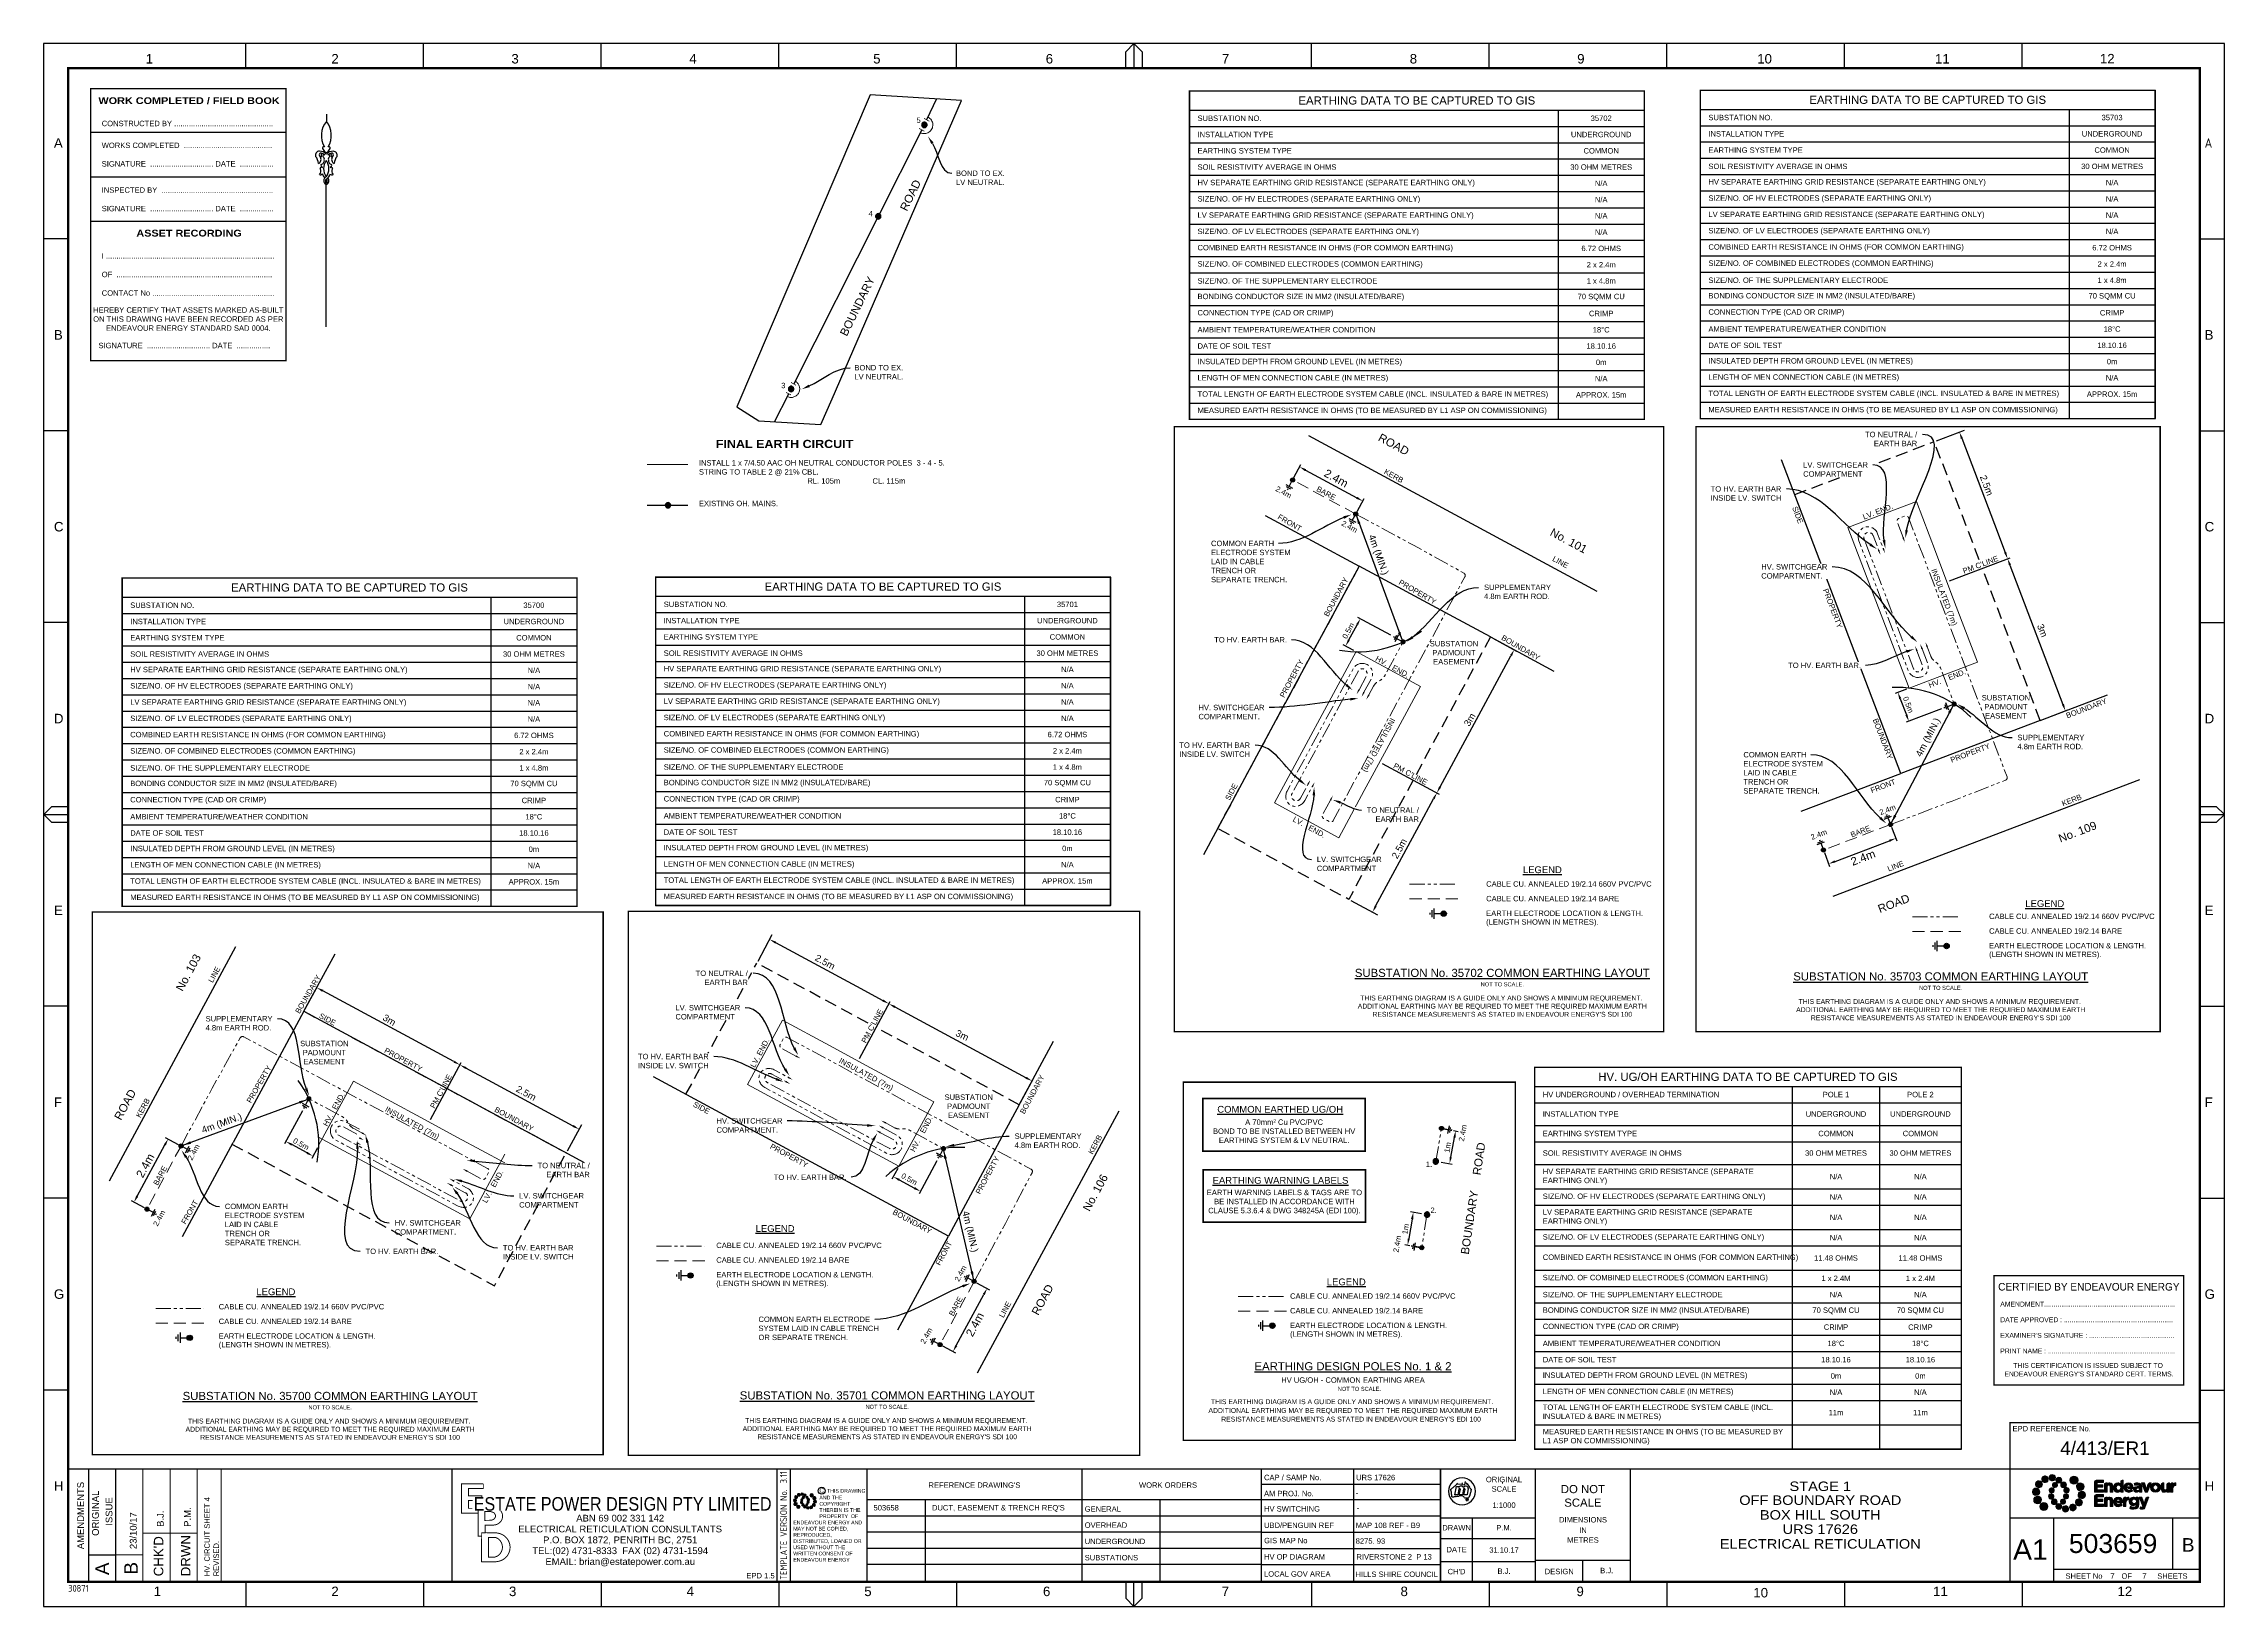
# Paper-space layout 'Retic EARTHING (7)' of a CAD drawing. Header units: metres. Extents: x -9 to 795, y -5 to 571.
# The model-space entities are those that its viewports show. They can reach past a viewport. Long polylines and large blocks are cut down to what shows.
import ezdxf
from ezdxf import colors
from ezdxf.entities.mleader import LeaderData, LeaderLine
from ezdxf.enums import TextEntityAlignment as Align
from ezdxf.math import Vec2, Vec3

# ---------------------------------------------------------------- set-up
doc = ezdxf.new("R2010")
doc.units = ezdxf.units.M
doc.header["$LTSCALE"] = 0.7
for name, pattern in [('Cable Exist OH', [1, 1, 0]), ('DASHED', [19.05, 12.7, -6.35]), ('PHANTOM2', [31.75, 15.875, -3.175, 3.175, -3.175, 3.175, -3.175])]:
    doc.linetypes.add(name, pattern=pattern)
doc.layers.get('0').update_dxf_attribs({"color": 6})
for name, color, linetype in [('_User Miscellaneous1', 3, 'Continuous'), ('_User_LV_Exist', 7, 'Continuous'), ('Mains_HV_New_A41', 2, 'Continuous'), ('Mains_LV_NEW_C43', 2, 'Continuous'), ('Mains_LV_NEW_Hardwired', 2, 'Continuous'), ('Notes', 7, 'Continuous'), ('SupportsOH_SP_TR_HV_LV_SL_EXT', 7, 'Continuous'), ('SupportsOH_SP_TR_HV_LV_SL_NEW', 2, 'Continuous')]:
    doc.layers.add(name, color=color, linetype=linetype)
doc.layers.add('_User Miscellaneous5', color=7, linetype='Continuous', lineweight=35)
doc.layers.add('Features_HIDE', color=1, linetype='Continuous', plot=False)
doc.layers.add('Viewports', color=8, linetype='Continuous', plot=False)
doc.styles.add('ARIAL', font='arial.ttf', dxfattribs={"height": 2})
doc.styles.add('iecARIAL', font='arial.ttf', dxfattribs={"height": 2})
doc.styles.add('iecISOCP', font='isocp.shx')
doc.styles.add('POLE_LABEL', font='arial.ttf')
doc.styles.get("Standard").update_dxf_attribs({"font": 'arial.ttf'})
doc.styles.add('STYLE2', font='')
doc.styles.get('STYLE2').set_extended_font_data('Arial Black')
doc.linetypes.add('Cable V', pattern='A,8,-1,["V",Standard,S=2.5,R=0,X=0.35,Y=-1.25],-3.5', length=12.5)

# ---------------------------------------------------------------- blocks, each defined once
blk = doc.blocks.new('EE_LOGO_SMALL')
at = {"layer": 'Notes'}
h = blk.add_hatch(color=256, dxfattribs=at)
edge = h.paths.add_edge_path()
edge.add_spline(control_points=[(-8.4, 2), (-9.2, 2), (-9.8, 1.4), (-9.8, 0.7), (-9.9, -0.1), (-9.3, -0.7), (-8.6, -0.8), (-7.8, -0.8), (-7.2, -0.2), (-7.1, 0.5), (-7.1, 1.3), (-7.7, 1.9), (-8.4, 2)], knot_values=[0, 0, 0, 0, 1, 1, 1, 2, 2, 2, 3, 3, 3, 4, 4, 4, 4], degree=3, periodic=0)
h = blk.add_hatch(color=256, dxfattribs=at)
edge = h.paths.add_edge_path()
edge.add_spline(control_points=[(-6.8, 4.5), (-7.4, 4.8), (-8.2, 4.6), (-8.6, 4), (-8.9, 3.4), (-8.7, 2.6), (-8.1, 2.2), (-7.5, 1.9), (-6.7, 2.1), (-6.3, 2.7), (-6, 3.3), (-6.2, 4.1), (-6.8, 4.5)], knot_values=[0, 0, 0, 0, 1, 1, 1, 2, 2, 2, 3, 3, 3, 4, 4, 4, 4], degree=3, periodic=0)
h = blk.add_hatch(color=256, dxfattribs=at)
edge = h.paths.add_edge_path()
edge.add_spline(control_points=[(-4.2, 5.9), (-4.6, 6.5), (-5.3, 6.6), (-5.9, 6.3), (-6.4, 5.9), (-6.6, 5.1), (-6.2, 4.6), (-5.9, 4), (-5.1, 3.8), (-4.6, 4.2), (-4, 4.6), (-3.8, 5.3), (-4.2, 5.9)], knot_values=[0, 0, 0, 0, 1, 1, 1, 2, 2, 2, 3, 3, 3, 4, 4, 4, 4], degree=3, periodic=0)
h = blk.add_hatch(color=256, dxfattribs=at)
edge = h.paths.add_edge_path()
edge.add_spline(control_points=[(-1.3, 5.9), (-1.4, 6.5), (-2, 7), (-2.6, 6.9), (-3.3, 6.9), (-3.7, 6.3), (-3.7, 5.6), (-3.6, 5), (-3, 4.5), (-2.4, 4.6), (-1.7, 4.7), (-1.3, 5.2), (-1.3, 5.9)], knot_values=[0, 0, 0, 0, 1, 1, 1, 2, 2, 2, 3, 3, 3, 4, 4, 4, 4], degree=3, periodic=0)
h = blk.add_hatch(color=256, dxfattribs=at)
edge = h.paths.add_edge_path()
edge.add_spline(control_points=[(-2.5, 2.1), (-3, 2.2), (-3.5, 1.9), (-3.6, 1.3), (-3.7, 0.8), (-3.4, 0.3), (-2.9, 0.2), (-2.4, 0.1), (-1.9, 0.4), (-1.8, 0.9), (-1.7, 1.5), (-2, 2), (-2.5, 2.1)], knot_values=[0, 0, 0, 0, 1, 1, 1, 2, 2, 2, 3, 3, 3, 4, 4, 4, 4], degree=3, periodic=0)
h = blk.add_hatch(color=256, dxfattribs=at)
edge = h.paths.add_edge_path()
edge.add_spline(control_points=[(1, 4.9), (1, 4.3), (0.5, 3.8), (-0.1, 3.8), (-0.7, 3.8), (-1.2, 4.3), (-1.2, 4.9), (-1.2, 5.5), (-0.7, 6), (-0.1, 6), (0.5, 6), (1, 5.5), (1, 4.9)], knot_values=[0, 0, 0, 0, 1, 1, 1, 2, 2, 2, 3, 3, 3, 4, 4, 4, 4], degree=3, periodic=0)
edge = h.paths.add_edge_path()
edge.add_spline(control_points=[(-1.4, 4), (-1.9, 4.1), (-2.4, 3.8), (-2.5, 3.3), (-2.6, 2.7), (-2.3, 2.2), (-1.8, 2.1), (-1.3, 2), (-0.7, 2.3), (-0.6, 2.9), (-0.5, 3.4), (-0.9, 3.9), (-1.4, 4)], knot_values=[0, 0, 0, 0, 1, 1, 1, 2, 2, 2, 3, 3, 3, 4, 4, 4, 4], degree=3, periodic=0)
h = blk.add_hatch(color=256, dxfattribs=at)
edge = h.paths.add_edge_path()
edge.add_spline(control_points=[(2.3, 2.4), (2.8, 2.8), (2.8, 3.4), (2.4, 3.9), (2, 4.3), (1.4, 4.3), (0.9, 3.9), (0.5, 3.6), (0.5, 2.9), (0.9, 2.5), (1.2, 2), (1.9, 2), (2.3, 2.4)], knot_values=[0, 0, 0, 0, 1, 1, 1, 2, 2, 2, 3, 3, 3, 4, 4, 4, 4], degree=3, periodic=0)
edge = h.paths.add_edge_path()
edge.add_spline(control_points=[(1, 4.9), (1, 4.3), (0.5, 3.8), (-0.1, 3.8), (-0.7, 3.8), (-1.2, 4.3), (-1.2, 4.9), (-1.2, 5.5), (-0.7, 6), (-0.1, 6), (0.5, 6), (1, 5.5), (1, 4.9)], knot_values=[0, 0, 0, 0, 1, 1, 1, 2, 2, 2, 3, 3, 3, 4, 4, 4, 4], degree=3, periodic=0)
h = blk.add_hatch(color=256, dxfattribs=at)
edge = h.paths.add_edge_path()
edge.add_spline(control_points=[(1, 4.9), (1, 4.3), (0.5, 3.8), (-0.1, 3.8), (-0.7, 3.8), (-1.2, 4.3), (-1.2, 4.9), (-1.2, 5.5), (-0.7, 6), (-0.1, 6), (0.5, 6), (1, 5.5), (1, 4.9)], knot_values=[0, 0, 0, 0, 1, 1, 1, 2, 2, 2, 3, 3, 3, 4, 4, 4, 4], degree=3, periodic=0)
edge = h.paths.add_edge_path(flags=16)
edge.add_spline(control_points=[(1, 4.9), (1, 4.3), (0.5, 3.8), (-0.1, 3.8), (-0.7, 3.8), (-1.2, 4.3), (-1.2, 4.9), (-1.2, 5.5), (-0.7, 6), (-0.1, 6), (0.5, 6), (1, 5.5), (1, 4.9)], knot_values=[0, 0, 0, 0, 1, 1, 1, 2, 2, 2, 3, 3, 3, 4, 4, 4, 4], degree=3, periodic=0)
h = blk.add_hatch(color=256, dxfattribs=at)
edge = h.paths.add_edge_path()
edge.add_spline(control_points=[(3, 0.2), (3.5, 0.3), (3.8, 0.9), (3.7, 1.4), (3.6, 1.9), (3, 2.3), (2.5, 2.1), (1.9, 2), (1.6, 1.4), (1.8, 0.9), (1.9, 0.4), (2.5, 0.1), (3, 0.2)], knot_values=[0, 0, 0, 0, 1, 1, 1, 2, 2, 2, 3, 3, 3, 4, 4, 4, 4], degree=3, periodic=0)
h = blk.add_hatch(color=256, dxfattribs=at)
edge = h.paths.add_edge_path()
edge.add_spline(control_points=[(7, 4.9), (7, 4), (6.3, 3.4), (5.5, 3.4), (4.6, 3.4), (4, 4), (4, 4.9), (4, 5.7), (4.6, 6.4), (5.5, 6.4), (6.3, 6.4), (7, 5.7), (7, 4.9)], knot_values=[0, 0, 0, 0, 1, 1, 1, 2, 2, 2, 3, 3, 3, 4, 4, 4, 4], degree=3, periodic=0)
h = blk.add_hatch(color=256, dxfattribs=at)
edge = h.paths.add_edge_path()
edge.add_spline(control_points=[(8.4, 1.1), (9.1, 1.5), (9.4, 2.3), (9.1, 3), (8.8, 3.7), (7.9, 4.1), (7.2, 3.8), (6.5, 3.4), (6.2, 2.6), (6.5, 1.9), (6.8, 1.2), (7.7, 0.8), (8.4, 1.1)], knot_values=[0, 0, 0, 0, 1, 1, 1, 2, 2, 2, 3, 3, 3, 4, 4, 4, 4], degree=3, periodic=0)
h = blk.add_hatch(color=256, dxfattribs=at)
edge = h.paths.add_edge_path()
edge.add_spline(control_points=[(8.3, -1.9), (9, -1.9), (9.7, -1.4), (9.7, -0.6), (9.7, 0.1), (9.2, 0.8), (8.4, 0.8), (7.7, 0.8), (7, 0.3), (7, -0.5), (6.9, -1.2), (7.5, -1.9), (8.3, -1.9)], knot_values=[0, 0, 0, 0, 1, 1, 1, 2, 2, 2, 3, 3, 3, 4, 4, 4, 4], degree=3, periodic=0)
h = blk.add_hatch(color=256, dxfattribs=at)
edge = h.paths.add_edge_path()
edge.add_spline(control_points=[(-8.5, -1.1), (-9.2, -1.4), (-9.6, -2.3), (-9.3, -3), (-8.9, -3.7), (-8.1, -4), (-7.4, -3.7), (-6.7, -3.4), (-6.3, -2.5), (-6.6, -1.8), (-7, -1.1), (-7.8, -0.8), (-8.5, -1.1)], knot_values=[0, 0, 0, 0, 1, 1, 1, 2, 2, 2, 3, 3, 3, 4, 4, 4, 4], degree=3, periodic=0)
h = blk.add_hatch(color=256, dxfattribs=at)
edge = h.paths.add_edge_path()
edge.add_spline(control_points=[(-7.1, -4.8), (-7.1, -4), (-6.5, -3.3), (-5.6, -3.3), (-4.8, -3.3), (-4.1, -4), (-4.1, -4.8), (-4.1, -5.7), (-4.8, -6.3), (-5.6, -6.3), (-6.5, -6.3), (-7.1, -5.7), (-7.1, -4.8)], knot_values=[0, 0, 0, 0, 1, 1, 1, 2, 2, 2, 3, 3, 3, 4, 4, 4, 4], degree=3, periodic=0)
h = blk.add_hatch(color=256, dxfattribs=at)
edge = h.paths.add_edge_path()
edge.add_spline(control_points=[(-3.1, -0.2), (-3.7, -0.3), (-4, -0.8), (-3.8, -1.4), (-3.7, -1.9), (-3.2, -2.2), (-2.6, -2.1), (-2.1, -1.9), (-1.8, -1.4), (-1.9, -0.9), (-2.1, -0.3), (-2.6, 0), (-3.1, -0.2)], knot_values=[0, 0, 0, 0, 1, 1, 1, 2, 2, 2, 3, 3, 3, 4, 4, 4, 4], degree=3, periodic=0)
h = blk.add_hatch(color=256, dxfattribs=at)
edge = h.paths.add_edge_path()
edge.add_spline(control_points=[(-2.5, -2.3), (-2.9, -2.7), (-3, -3.4), (-2.6, -3.8), (-2.2, -4.2), (-1.5, -4.3), (-1.1, -3.9), (-0.7, -3.5), (-0.6, -2.8), (-1, -2.4), (-1.4, -2), (-2, -1.9), (-2.5, -2.3)], knot_values=[0, 0, 0, 0, 1, 1, 1, 2, 2, 2, 3, 3, 3, 4, 4, 4, 4], degree=3, periodic=0)
h = blk.add_hatch(color=256, dxfattribs=at)
edge = h.paths.add_edge_path()
edge.add_spline(control_points=[(-1.2, -4.8), (-1.2, -4.2), (-0.7, -3.7), (-0.1, -3.7), (0.5, -3.7), (1, -4.2), (1, -4.8), (1, -5.4), (0.5, -5.9), (-0.1, -5.9), (-0.7, -5.9), (-1.2, -5.4), (-1.2, -4.8)], knot_values=[0, 0, 0, 0, 1, 1, 1, 2, 2, 2, 3, 3, 3, 4, 4, 4, 4], degree=3, periodic=0)
h = blk.add_hatch(color=256, dxfattribs=at)
edge = h.paths.add_edge_path()
edge.add_spline(control_points=[(1.2, -3.9), (1.7, -4.1), (2.2, -3.7), (2.3, -3.2), (2.5, -2.7), (2.1, -2.2), (1.6, -2.1), (1.1, -2), (0.6, -2.3), (0.5, -2.8), (0.4, -3.3), (0.7, -3.8), (1.2, -3.9)], knot_values=[0, 0, 0, 0, 1, 1, 1, 2, 2, 2, 3, 3, 3, 4, 4, 4, 4], degree=3, periodic=0)
h = blk.add_hatch(color=256, dxfattribs=at)
edge = h.paths.add_edge_path()
edge.add_spline(control_points=[(1.2, -5.8), (1.3, -6.5), (1.8, -6.9), (2.5, -6.9), (3.1, -6.8), (3.6, -6.2), (3.5, -5.6), (3.4, -5), (2.9, -4.5), (2.2, -4.6), (1.6, -4.6), (1.1, -5.2), (1.2, -5.8)], knot_values=[0, 0, 0, 0, 1, 1, 1, 2, 2, 2, 3, 3, 3, 4, 4, 4, 4], degree=3, periodic=0)
h = blk.add_hatch(color=256, dxfattribs=at)
edge = h.paths.add_edge_path()
edge.add_spline(control_points=[(2.4, -2), (2.9, -2.1), (3.4, -1.8), (3.5, -1.3), (3.6, -0.8), (3.3, -0.3), (2.8, -0.2), (2.2, -0.1), (1.7, -0.4), (1.6, -0.9), (1.5, -1.4), (1.8, -1.9), (2.4, -2)], knot_values=[0, 0, 0, 0, 1, 1, 1, 2, 2, 2, 3, 3, 3, 4, 4, 4, 4], degree=3, periodic=0)
h = blk.add_hatch(color=256, dxfattribs=at)
edge = h.paths.add_edge_path()
edge.add_spline(control_points=[(4, -5.8), (4.4, -6.4), (5.2, -6.6), (5.7, -6.2), (6.3, -5.8), (6.5, -5.1), (6.1, -4.5), (5.7, -4), (5, -3.8), (4.4, -4.2), (3.8, -4.5), (3.7, -5.3), (4, -5.8)], knot_values=[0, 0, 0, 0, 1, 1, 1, 2, 2, 2, 3, 3, 3, 4, 4, 4, 4], degree=3, periodic=0)
h = blk.add_hatch(color=256, dxfattribs=at)
edge = h.paths.add_edge_path()
edge.add_spline(control_points=[(6.7, -4.4), (7.3, -4.8), (8.1, -4.6), (8.4, -4), (8.8, -3.3), (8.6, -2.6), (8, -2.2), (7.3, -1.8), (6.6, -2.1), (6.2, -2.7), (5.8, -3.3), (6, -4.1), (6.7, -4.4)], knot_values=[0, 0, 0, 0, 1, 1, 1, 2, 2, 2, 3, 3, 3, 4, 4, 4, 4], degree=3, periodic=0)
at = {"layer": 'Notes', "lineweight": 0}
for points in [[(1.8, 2.1), (1.8, 2.1)], [(-2, -2.1), (-2, -2.1)]]:
    blk.add_lwpolyline(points, dxfattribs=at)
for points in [[(-8.4, 2), (-9.2, 2), (-9.8, 1.4), (-9.8, 0.7), (-9.9, -0.1), (-9.3, -0.7), (-8.6, -0.8), (-7.8, -0.8), (-7.2, -0.2), (-7.1, 0.5), (-7.1, 1.3), (-7.7, 1.9), (-8.4, 2)], [(-6.8, 4.5), (-7.4, 4.8), (-8.2, 4.6), (-8.6, 4), (-8.9, 3.4), (-8.7, 2.6), (-8.1, 2.2), (-7.5, 1.9), (-6.7, 2.1), (-6.3, 2.7), (-6, 3.3), (-6.2, 4.1), (-6.8, 4.5)], [(-4.2, 5.9), (-4.6, 6.5), (-5.3, 6.6), (-5.9, 6.3), (-6.4, 5.9), (-6.6, 5.1), (-6.2, 4.6), (-5.9, 4), (-5.1, 3.8), (-4.6, 4.2), (-4, 4.6), (-3.8, 5.3), (-4.2, 5.9)], [(-1.3, 5.9), (-1.4, 6.5), (-2, 7), (-2.6, 6.9), (-3.3, 6.9), (-3.7, 6.3), (-3.7, 5.6), (-3.6, 5), (-3, 4.5), (-2.4, 4.6), (-1.7, 4.7), (-1.3, 5.2), (-1.3, 5.9)], [(-2.5, 2.1), (-3, 2.2), (-3.5, 1.9), (-3.6, 1.3), (-3.7, 0.8), (-3.4, 0.3), (-2.9, 0.2), (-2.4, 0.1), (-1.9, 0.4), (-1.8, 0.9), (-1.7, 1.5), (-2, 2), (-2.5, 2.1)], [(-1.4, 4), (-1.9, 4.1), (-2.4, 3.8), (-2.5, 3.3), (-2.6, 2.7), (-2.3, 2.2), (-1.8, 2.1), (-1.3, 2), (-0.7, 2.3), (-0.6, 2.9), (-0.5, 3.4), (-0.9, 3.9), (-1.4, 4)], [(1, 4.9), (1, 4.3), (0.5, 3.8), (-0.1, 3.8), (-0.7, 3.8), (-1.2, 4.3), (-1.2, 4.9), (-1.2, 5.5), (-0.7, 6), (-0.1, 6), (0.5, 6), (1, 5.5), (1, 4.9)], [(1, 4.9), (1, 4.3), (0.5, 3.8), (-0.1, 3.8), (-0.7, 3.8), (-1.2, 4.3), (-1.2, 4.9), (-1.2, 5.5), (-0.7, 6), (-0.1, 6), (0.5, 6), (1, 5.5), (1, 4.9)], [(2.3, 2.4), (2.8, 2.8), (2.8, 3.4), (2.4, 3.9), (2, 4.3), (1.4, 4.3), (0.9, 3.9), (0.5, 3.6), (0.5, 2.9), (0.9, 2.5), (1.2, 2), (1.9, 2), (2.3, 2.4)], [(3, 0.2), (3.5, 0.3), (3.8, 0.9), (3.7, 1.4), (3.6, 1.9), (3, 2.3), (2.5, 2.1), (1.9, 2), (1.6, 1.4), (1.8, 0.9), (1.9, 0.4), (2.5, 0.1), (3, 0.2)], [(7, 4.9), (7, 4), (6.3, 3.4), (5.5, 3.4), (4.6, 3.4), (4, 4), (4, 4.9), (4, 5.7), (4.6, 6.4), (5.5, 6.4), (6.3, 6.4), (7, 5.7), (7, 4.9)], [(8.4, 1.1), (9.1, 1.5), (9.4, 2.3), (9.1, 3), (8.8, 3.7), (7.9, 4.1), (7.2, 3.8), (6.5, 3.4), (6.2, 2.6), (6.5, 1.9), (6.8, 1.2), (7.7, 0.8), (8.4, 1.1)], [(8.3, -1.9), (9, -1.9), (9.7, -1.4), (9.7, -0.6), (9.7, 0.1), (9.2, 0.8), (8.4, 0.8), (7.7, 0.8), (7, 0.3), (7, -0.5), (6.9, -1.2), (7.5, -1.9), (8.3, -1.9)], [(-8.5, -1.1), (-9.2, -1.4), (-9.6, -2.3), (-9.3, -3), (-8.9, -3.7), (-8.1, -4), (-7.4, -3.7), (-6.7, -3.4), (-6.3, -2.5), (-6.6, -1.8), (-7, -1.1), (-7.8, -0.8), (-8.5, -1.1)], [(-7.1, -4.8), (-7.1, -4), (-6.5, -3.3), (-5.6, -3.3), (-4.8, -3.3), (-4.1, -4), (-4.1, -4.8), (-4.1, -5.7), (-4.8, -6.3), (-5.6, -6.3), (-6.5, -6.3), (-7.1, -5.7), (-7.1, -4.8)], [(-3.1, -0.2), (-3.7, -0.3), (-4, -0.8), (-3.8, -1.4), (-3.7, -1.9), (-3.2, -2.2), (-2.6, -2.1), (-2.1, -1.9), (-1.8, -1.4), (-1.9, -0.9), (-2.1, -0.3), (-2.6, 0), (-3.1, -0.2)], [(-2.5, -2.3), (-2.9, -2.7), (-3, -3.4), (-2.6, -3.8), (-2.2, -4.2), (-1.5, -4.3), (-1.1, -3.9), (-0.7, -3.5), (-0.6, -2.8), (-1, -2.4), (-1.4, -2), (-2, -1.9), (-2.5, -2.3)], [(-1.2, -4.8), (-1.2, -4.2), (-0.7, -3.7), (-0.1, -3.7), (0.5, -3.7), (1, -4.2), (1, -4.8), (1, -5.4), (0.5, -5.9), (-0.1, -5.9), (-0.7, -5.9), (-1.2, -5.4), (-1.2, -4.8)], [(1.2, -3.9), (1.7, -4.1), (2.2, -3.7), (2.3, -3.2), (2.5, -2.7), (2.1, -2.2), (1.6, -2.1), (1.1, -2), (0.6, -2.3), (0.5, -2.8), (0.4, -3.3), (0.7, -3.8), (1.2, -3.9)], [(1.2, -5.8), (1.3, -6.5), (1.8, -6.9), (2.5, -6.9), (3.1, -6.8), (3.6, -6.2), (3.5, -5.6), (3.4, -5), (2.9, -4.5), (2.2, -4.6), (1.6, -4.6), (1.1, -5.2), (1.2, -5.8)], [(2.4, -2), (2.9, -2.1), (3.4, -1.8), (3.5, -1.3), (3.6, -0.8), (3.3, -0.3), (2.8, -0.2), (2.2, -0.1), (1.7, -0.4), (1.6, -0.9), (1.5, -1.4), (1.8, -1.9), (2.4, -2)], [(4, -5.8), (4.4, -6.4), (5.2, -6.6), (5.7, -6.2), (6.3, -5.8), (6.5, -5.1), (6.1, -4.5), (5.7, -4), (5, -3.8), (4.4, -4.2), (3.8, -4.5), (3.7, -5.3), (4, -5.8)], [(6.7, -4.4), (7.3, -4.8), (8.1, -4.6), (8.4, -4), (8.8, -3.3), (8.6, -2.6), (8, -2.2), (7.3, -1.8), (6.6, -2.1), (6.2, -2.7), (5.8, -3.3), (6, -4.1), (6.7, -4.4)]]:
    blk.add_open_spline(points, degree=3, knots=[0, 0, 0, 0, 1, 1, 1, 2, 2, 2, 3, 3, 3, 4, 4, 4, 4], dxfattribs=at)
blk = doc.blocks.new('EE_COPYRIGHT_A1')
at = {"layer": 'Notes'}
blk.add_circle((9.53, -0.82), 1.15, dxfattribs=at)
at = {"xscale": 0.4, "yscale": 0.4, "zscale": 0.4}
blk.add_blockref('EE_LOGO_SMALL', (3.96, -4.29), dxfattribs=at)
at = {"layer": 'Notes', "insert": (0, 0), "char_height": 1.25, "width": 24.1208, "attachment_point": 1, "style": 'ARIAL'}
blk.add_mtext('\\pt8.75;               ^I{\\H1.2x;C } THIS DRAWING\\P\\pi-8.75,l8.75,t8.75,20;       ^IAND THE ^I\\P\\pi0,t8.75;COPYRIGHT\\P\\pi-8.75,t1.25,8.75;^I^ITHEREIN IS THE PROPERTY  OF \\P\\pi0,l0,t1.25;ENDEAVOUR ENERGY AND MAY NOT BE COPIED, REPRODUCED, DISTRIBUTED, LOANED OR USED WITHOUT THE WRITTEN CONSENT OF ENDEAVOUR ENERGY', dxfattribs=at)
blk = doc.blocks.new('A1_FRAME_TITLE')
at = {"layer": '_User Miscellaneous1'}
h = blk.add_hatch(color=256, dxfattribs=at)
edge = h.paths.add_edge_path()
edge.add_spline(control_points=[(734.78, 40.56), (734.04, 40.6), (733.4, 40.03), (733.36, 39.28), (733.31, 38.53), (733.88, 37.89), (734.63, 37.85), (735.38, 37.81), (736.02, 38.38), (736.06, 39.13), (736.1, 39.87), (735.53, 40.51), (734.78, 40.56)], knot_values=[0, 0, 0, 0, 1, 1, 1, 2, 2, 2, 3, 3, 3, 4, 4, 4, 4], degree=3, periodic=0)
h = blk.add_hatch(color=256, dxfattribs=at)
edge = h.paths.add_edge_path()
edge.add_spline(control_points=[(736.39, 43.07), (735.78, 43.43), (734.99, 43.22), (734.63, 42.61), (734.27, 41.99), (734.48, 41.21), (735.09, 40.85), (735.71, 40.49), (736.5, 40.7), (736.85, 41.31), (737.21, 41.93), (737.01, 42.72), (736.39, 43.07)], knot_values=[0, 0, 0, 0, 1, 1, 1, 2, 2, 2, 3, 3, 3, 4, 4, 4, 4], degree=3, periodic=0)
h = blk.add_hatch(color=256, dxfattribs=at)
edge = h.paths.add_edge_path()
edge.add_spline(control_points=[(739, 44.49), (738.64, 45.06), (737.88, 45.23), (737.31, 44.86), (736.75, 44.49), (736.58, 43.74), (736.95, 43.17), (737.32, 42.6), (738.07, 42.44), (738.64, 42.8), (739.21, 43.17), (739.37, 43.93), (739, 44.49)], knot_values=[0, 0, 0, 0, 1, 1, 1, 2, 2, 2, 3, 3, 3, 4, 4, 4, 4], degree=3, periodic=0)
h = blk.add_hatch(color=256, dxfattribs=at)
edge = h.paths.add_edge_path()
edge.add_spline(control_points=[(740.69, 40.68), (740.18, 40.79), (739.68, 40.46), (739.57, 39.95), (739.46, 39.44), (739.78, 38.94), (740.29, 38.83), (740.8, 38.71), (741.31, 39.04), (741.42, 39.55), (741.53, 40.06), (741.2, 40.57), (740.69, 40.68)], knot_values=[0, 0, 0, 0, 1, 1, 1, 2, 2, 2, 3, 3, 3, 4, 4, 4, 4], degree=3, periodic=0)
h = blk.add_hatch(color=256, dxfattribs=at)
edge = h.paths.add_edge_path()
edge.add_spline(control_points=[(741.85, 44.48), (741.78, 45.12), (741.21, 45.59), (740.58, 45.52), (739.94, 45.46), (739.47, 44.89), (739.54, 44.25), (739.6, 43.61), (740.17, 43.15), (740.81, 43.21), (741.45, 43.28), (741.91, 43.84), (741.85, 44.48)], knot_values=[0, 0, 0, 0, 1, 1, 1, 2, 2, 2, 3, 3, 3, 4, 4, 4, 4], degree=3, periodic=0)
h = blk.add_hatch(color=256, dxfattribs=at)
edge = h.paths.add_edge_path()
edge.add_spline(control_points=[(744.21, 43.48), (744.21, 42.88), (743.72, 42.39), (743.12, 42.39), (742.52, 42.39), (742.04, 42.88), (742.04, 43.48), (742.04, 44.08), (742.52, 44.57), (743.12, 44.57), (743.72, 44.57), (744.21, 44.08), (744.21, 43.48)], knot_values=[0, 0, 0, 0, 1, 1, 1, 2, 2, 2, 3, 3, 3, 4, 4, 4, 4], degree=3, periodic=0)
edge = h.paths.add_edge_path()
edge.add_spline(control_points=[(741.83, 42.59), (741.32, 42.7), (740.82, 42.37), (740.71, 41.86), (740.6, 41.35), (740.92, 40.85), (741.43, 40.74), (741.94, 40.63), (742.45, 40.95), (742.56, 41.46), (742.67, 41.97), (742.34, 42.48), (741.83, 42.59)], knot_values=[0, 0, 0, 0, 1, 1, 1, 2, 2, 2, 3, 3, 3, 4, 4, 4, 4], degree=3, periodic=0)
h = blk.add_hatch(color=256, dxfattribs=at)
edge = h.paths.add_edge_path()
edge.add_spline(control_points=[(745.53, 40.98), (745.96, 41.37), (746, 42.03), (745.61, 42.46), (745.23, 42.89), (744.57, 42.93), (744.13, 42.54), (743.7, 42.16), (743.67, 41.49), (744.05, 41.06), (744.44, 40.63), (745.1, 40.59), (745.53, 40.98)], knot_values=[0, 0, 0, 0, 1, 1, 1, 2, 2, 2, 3, 3, 3, 4, 4, 4, 4], degree=3, periodic=0)
edge = h.paths.add_edge_path()
edge.add_spline(control_points=[(744.21, 43.48), (744.21, 42.88), (743.72, 42.39), (743.12, 42.39), (742.52, 42.39), (742.04, 42.88), (742.04, 43.48), (742.04, 44.08), (742.52, 44.57), (743.12, 44.57), (743.72, 44.57), (744.21, 44.08), (744.21, 43.48)], knot_values=[0, 0, 0, 0, 1, 1, 1, 2, 2, 2, 3, 3, 3, 4, 4, 4, 4], degree=3, periodic=0)
h = blk.add_hatch(color=256, dxfattribs=at)
edge = h.paths.add_edge_path()
edge.add_spline(control_points=[(744.21, 43.48), (744.21, 42.88), (743.72, 42.39), (743.12, 42.39), (742.52, 42.39), (742.04, 42.88), (742.04, 43.48), (742.04, 44.08), (742.52, 44.57), (743.12, 44.57), (743.72, 44.57), (744.21, 44.08), (744.21, 43.48)], knot_values=[0, 0, 0, 0, 1, 1, 1, 2, 2, 2, 3, 3, 3, 4, 4, 4, 4], degree=3, periodic=0)
edge = h.paths.add_edge_path(flags=16)
edge.add_spline(control_points=[(744.21, 43.48), (744.21, 42.88), (743.72, 42.39), (743.12, 42.39), (742.52, 42.39), (742.04, 42.88), (742.04, 43.48), (742.04, 44.08), (742.52, 44.57), (743.12, 44.57), (743.72, 44.57), (744.21, 44.08), (744.21, 43.48)], knot_values=[0, 0, 0, 0, 1, 1, 1, 2, 2, 2, 3, 3, 3, 4, 4, 4, 4], degree=3, periodic=0)
h = blk.add_hatch(color=256, dxfattribs=at)
edge = h.paths.add_edge_path()
edge.add_spline(control_points=[(746.18, 38.8), (746.71, 38.94), (747.03, 39.48), (746.89, 40.01), (746.75, 40.55), (746.2, 40.86), (745.67, 40.72), (745.14, 40.58), (744.82, 40.04), (744.96, 39.51), (745.1, 38.98), (745.65, 38.66), (746.18, 38.8)], knot_values=[0, 0, 0, 0, 1, 1, 1, 2, 2, 2, 3, 3, 3, 4, 4, 4, 4], degree=3, periodic=0)
h = blk.add_hatch(color=256, dxfattribs=at)
edge = h.paths.add_edge_path()
edge.add_spline(control_points=[(750.19, 43.48), (750.19, 42.65), (749.51, 41.97), (748.68, 41.97), (747.84, 41.97), (747.17, 42.65), (747.17, 43.48), (747.17, 44.31), (747.84, 44.99), (748.68, 44.99), (749.51, 44.99), (750.19, 44.31), (750.19, 43.48)], knot_values=[0, 0, 0, 0, 1, 1, 1, 2, 2, 2, 3, 3, 3, 4, 4, 4, 4], degree=3, periodic=0)
h = blk.add_hatch(color=256, dxfattribs=at)
edge = h.paths.add_edge_path()
edge.add_spline(control_points=[(751.57, 39.75), (752.29, 40.06), (752.62, 40.91), (752.3, 41.63), (751.98, 42.35), (751.14, 42.67), (750.42, 42.36), (749.7, 42.04), (749.37, 41.2), (749.69, 40.48), (750.01, 39.76), (750.85, 39.43), (751.57, 39.75)], knot_values=[0, 0, 0, 0, 1, 1, 1, 2, 2, 2, 3, 3, 3, 4, 4, 4, 4], degree=3, periodic=0)
h = blk.add_hatch(color=256, dxfattribs=at)
edge = h.paths.add_edge_path()
edge.add_spline(control_points=[(756.27, 39.06), (756.27, 39.06), (756.27, 42.87), (756.27, 42.92), (756.27, 42.96), (756.27, 43.48), (756.83, 43.48), (757.38, 43.48), (759.63, 43.48), (759.63, 43.48), (759.63, 43.48), (759.63, 42.61), (759.63, 42.61), (759.63, 42.61), (757.24, 42.61), (757.24, 42.61), (757.24, 42.61), (757.24, 41.72), (757.24, 41.72), (757.24, 41.72), (759.32, 41.72), (759.32, 41.72), (759.32, 41.72), (759.32, 40.85), (759.32, 40.85), (759.32, 40.85), (757.24, 40.85), (757.24, 40.85), (757.24, 40.85), (757.24, 39.92), (757.24, 39.92), (757.24, 39.92), (759.63, 39.92), (759.63, 39.92), (759.63, 39.92), (759.63, 39.06), (759.63, 39.06), (759.63, 39.06), (756.27, 39.06), (756.27, 39.06)], knot_values=[0, 0, 0, 0, 1, 1, 1, 2, 2, 2, 3, 3, 3, 4, 4, 4, 5, 5, 5, 6, 6, 6, 7, 7, 7, 8, 8, 8, 9, 9, 9, 10, 10, 10, 11, 11, 11, 12, 12, 12, 13, 13, 13, 13], degree=3, periodic=0)
h = blk.add_hatch(color=256, dxfattribs=at)
edge = h.paths.add_edge_path()
edge.add_spline(control_points=[(762.06, 39.06), (762.06, 39.06), (762.06, 40.95), (762.06, 40.95), (762.06, 41.4), (761.85, 41.64), (761.48, 41.64), (761.12, 41.64), (760.88, 41.4), (760.88, 40.95), (760.88, 40.95), (760.88, 39.06), (760.88, 39.06), (760.88, 39.06), (759.92, 39.06), (759.92, 39.06), (759.92, 39.06), (759.93, 41.83), (759.92, 41.89), (759.92, 41.95), (759.92, 42.44), (760.48, 42.44), (760.88, 42.44), (760.88, 42.44), (760.88, 42.44), (760.88, 42.44), (760.88, 41.96), (760.88, 41.96), (761.11, 42.25), (761.39, 42.51), (761.88, 42.51), (762.6, 42.51), (763.02, 42.03), (763.02, 41.25), (763.02, 41.25), (763.02, 39.06), (763.02, 39.06), (763.02, 39.06), (762.06, 39.06), (762.06, 39.06)], knot_values=[0, 0, 0, 0, 1, 1, 1, 2, 2, 2, 3, 3, 3, 4, 4, 4, 5, 5, 5, 6, 6, 6, 7, 7, 7, 8, 8, 8, 9, 9, 9, 10, 10, 10, 11, 11, 11, 12, 12, 12, 13, 13, 13, 13], degree=3, periodic=0)
h = blk.add_hatch(color=256, dxfattribs=at)
edge = h.paths.add_edge_path(flags=16)
edge.add_spline(control_points=[(765.92, 40.75), (765.92, 41.31), (765.55, 41.69), (765.1, 41.69), (764.65, 41.69), (764.27, 41.32), (764.27, 40.75), (764.27, 40.75), (764.27, 40.74), (764.27, 40.74), (764.27, 40.18), (764.65, 39.8), (765.1, 39.8), (765.55, 39.8), (765.92, 40.18), (765.92, 40.74), (765.92, 40.74), (765.92, 40.75), (765.92, 40.75)], knot_values=[0, 0, 0, 0, 1, 1, 1, 2, 2, 2, 3, 3, 3, 4, 4, 4, 5, 5, 5, 6, 6, 6, 6], degree=3, periodic=0)
edge = h.paths.add_edge_path()
edge.add_spline(control_points=[(765.91, 39.06), (765.91, 39.06), (765.91, 39.54), (765.91, 39.54), (765.67, 39.22), (765.35, 38.99), (764.85, 38.99), (764.06, 38.99), (763.31, 39.61), (763.31, 40.74), (763.31, 40.74), (763.31, 40.75), (763.31, 40.75), (763.31, 41.88), (764.05, 42.5), (764.85, 42.5), (765.36, 42.5), (765.68, 42.27), (765.91, 42), (765.91, 42), (765.91, 42.88), (765.91, 42.92), (765.91, 42.96), (765.91, 43.48), (766.46, 43.48), (766.85, 43.48), (766.87, 43.48), (766.87, 43.48), (766.87, 43.48), (766.87, 39.06), (766.87, 39.06), (766.87, 39.06), (765.91, 39.06), (765.91, 39.06)], knot_values=[0, 0, 0, 0, 1, 1, 1, 2, 2, 2, 3, 3, 3, 4, 4, 4, 5, 5, 5, 6, 6, 6, 7, 7, 7, 8, 8, 8, 9, 9, 9, 10, 10, 10, 11, 11, 11, 11], degree=3, periodic=0)
h = blk.add_hatch(color=256, dxfattribs=at)
edge = h.paths.add_edge_path()
edge.add_spline(control_points=[(768.81, 42.51), (767.82, 42.51), (767.13, 41.71), (767.13, 40.75), (767.13, 40.75), (767.13, 40.73), (767.13, 40.73), (767.13, 39.7), (767.89, 38.99), (768.9, 38.99), (769.52, 38.99), (769.97, 39.22), (770.29, 39.62), (770.29, 39.62), (769.74, 40.1), (769.74, 40.1), (769.47, 39.86), (769.24, 39.76), (768.92, 39.76), (768.45, 39.75), (768.12, 40.11), (768.08, 40.48), (768.04, 40.8), (768.05, 40.91), (768.07, 41.05), (768.14, 41.47), (768.41, 41.74), (768.81, 41.74), (769.21, 41.74), (769.46, 41.45), (769.52, 41.02), (769.52, 41.02), (768.26, 41.02), (768.26, 41.02), (768.26, 41.02), (768.24, 40.42), (768.76, 40.42), (769.29, 40.42), (770.44, 40.42), (770.44, 40.42), (770.45, 40.51), (770.46, 40.56), (770.46, 40.66), (770.46, 40.66), (770.46, 40.67), (770.46, 40.67), (770.46, 41.63), (769.94, 42.51), (768.81, 42.51)], knot_values=[0, 0, 0, 0, 1, 1, 1, 2, 2, 2, 3, 3, 3, 4, 4, 4, 5, 5, 5, 6, 6, 6, 7, 7, 7, 8, 8, 8, 9, 9, 9, 10, 10, 10, 11, 11, 11, 12, 12, 12, 13, 13, 13, 14, 14, 14, 15, 15, 15, 16, 16, 16, 16], degree=3, periodic=0)
h = blk.add_hatch(color=256, dxfattribs=at)
edge = h.paths.add_edge_path(flags=16)
edge.add_spline(control_points=[(772.81, 40.42), (772.65, 40.5), (772.44, 40.55), (772.2, 40.55), (771.79, 40.55), (771.54, 40.38), (771.54, 40.08), (771.54, 40.08), (771.54, 40.07), (771.54, 40.07), (771.54, 39.81), (771.75, 39.66), (772.06, 39.66), (772.51, 39.66), (772.81, 39.9), (772.81, 40.25), (772.81, 40.25), (772.81, 40.42), (772.81, 40.42)], knot_values=[0, 0, 0, 0, 1, 1, 1, 2, 2, 2, 3, 3, 3, 4, 4, 4, 5, 5, 5, 6, 6, 6, 6], degree=3, periodic=0)
edge = h.paths.add_edge_path()
edge.add_spline(control_points=[(772.8, 39.06), (772.8, 39.06), (772.8, 39.42), (772.8, 39.42), (772.56, 39.17), (772.24, 39), (771.77, 39), (771.13, 39), (770.61, 39.36), (770.61, 40.03), (770.61, 40.03), (770.61, 40.04), (770.61, 40.04), (770.61, 40.78), (771.17, 41.12), (771.97, 41.12), (772.32, 41.12), (772.56, 41.07), (772.8, 40.98), (772.8, 40.98), (772.8, 41.04), (772.8, 41.04), (772.8, 41.44), (772.56, 41.69), (772.08, 41.69), (771.71, 41.69), (771.45, 41.62), (771.14, 41.5), (771.14, 41.5), (770.9, 42.24), (770.9, 42.24), (771.27, 42.4), (771.64, 42.51), (772.21, 42.51), (773.26, 42.51), (773.72, 41.97), (773.72, 41.05), (773.72, 41.05), (773.72, 39.06), (773.72, 39.06), (773.72, 39.06), (772.8, 39.06), (772.8, 39.06)], knot_values=[0, 0, 0, 0, 1, 1, 1, 2, 2, 2, 3, 3, 3, 4, 4, 4, 5, 5, 5, 6, 6, 6, 7, 7, 7, 8, 8, 8, 9, 9, 9, 10, 10, 10, 11, 11, 11, 12, 12, 12, 13, 13, 13, 14, 14, 14, 14], degree=3, periodic=0)
h = blk.add_hatch(color=256, dxfattribs=at)
edge = h.paths.add_edge_path()
edge.add_spline(control_points=[(775.83, 39.06), (775.83, 39.06), (774.96, 39.06), (774.96, 39.06), (774.96, 39.06), (773.63, 42.45), (773.63, 42.45), (773.63, 42.45), (774.65, 42.45), (774.65, 42.45), (774.65, 42.45), (775.4, 40.2), (775.4, 40.2), (775.4, 40.2), (775.98, 41.91), (775.98, 41.91), (775.98, 41.91), (776.15, 42.45), (776.52, 42.45), (776.9, 42.45), (777.17, 42.45), (777.17, 42.45), (777.17, 42.45), (775.83, 39.06), (775.83, 39.06)], knot_values=[0, 0, 0, 0, 1, 1, 1, 2, 2, 2, 3, 3, 3, 4, 4, 4, 5, 5, 5, 6, 6, 6, 7, 7, 7, 8, 8, 8, 8], degree=3, periodic=0)
h = blk.add_hatch(color=256, dxfattribs=at)
edge = h.paths.add_edge_path(flags=16)
edge.add_spline(control_points=[(779.64, 40.78), (779.64, 41.28), (779.28, 41.71), (778.75, 41.71), (778.2, 41.71), (777.87, 41.29), (777.87, 40.79), (777.87, 40.79), (777.87, 40.78), (777.87, 40.78), (777.87, 40.28), (778.23, 39.84), (778.76, 39.84), (779.31, 39.84), (779.64, 40.26), (779.64, 40.76), (779.64, 40.76), (779.64, 40.78), (779.64, 40.78)], knot_values=[0, 0, 0, 0, 1, 1, 1, 2, 2, 2, 3, 3, 3, 4, 4, 4, 5, 5, 5, 6, 6, 6, 6], degree=3, periodic=0)
edge = h.paths.add_edge_path()
edge.add_spline(control_points=[(778.75, 39.01), (777.7, 39.01), (776.92, 39.79), (776.92, 40.76), (776.92, 40.76), (776.92, 40.78), (776.92, 40.78), (776.92, 41.75), (777.71, 42.54), (778.76, 42.54), (779.81, 42.54), (780.59, 41.76), (780.59, 40.79), (780.59, 40.79), (780.59, 40.78), (780.59, 40.78), (780.59, 39.8), (779.8, 39.01), (778.75, 39.01)], knot_values=[0, 0, 0, 0, 1, 1, 1, 2, 2, 2, 3, 3, 3, 4, 4, 4, 5, 5, 5, 6, 6, 6, 6], degree=3, periodic=0)
h = blk.add_hatch(color=256, dxfattribs=at)
edge = h.paths.add_edge_path()
edge.add_spline(control_points=[(782.98, 39.06), (782.98, 39.06), (782.98, 39.54), (782.98, 39.54), (782.76, 39.25), (782.48, 39), (781.99, 39), (781.27, 39), (780.84, 39.48), (780.84, 40.25), (780.84, 40.25), (780.84, 41.84), (780.84, 41.89), (780.84, 41.94), (780.84, 42.44), (781.4, 42.44), (781.8, 42.44), (781.8, 42.44), (781.8, 42.44), (781.8, 42.44), (781.8, 40.56), (781.8, 40.56), (781.8, 40.1), (782.02, 39.87), (782.38, 39.87), (782.75, 39.87), (782.98, 40.1), (782.98, 40.56), (782.98, 40.56), (782.98, 41.82), (782.98, 41.89), (782.98, 41.96), (782.99, 42.44), (783.54, 42.44), (783.94, 42.44), (783.94, 42.44), (783.94, 42.44), (783.94, 42.44), (783.94, 39.06), (783.94, 39.06), (783.94, 39.06), (782.98, 39.06), (782.98, 39.06)], knot_values=[0, 0, 0, 0, 1, 1, 1, 2, 2, 2, 3, 3, 3, 4, 4, 4, 5, 5, 5, 6, 6, 6, 7, 7, 7, 8, 8, 8, 9, 9, 9, 10, 10, 10, 11, 11, 11, 12, 12, 12, 13, 13, 13, 14, 14, 14, 14], degree=3, periodic=0)
h = blk.add_hatch(color=256, dxfattribs=at)
edge = h.paths.add_edge_path()
edge.add_spline(control_points=[(786.22, 41.5), (785.58, 41.5), (785.19, 41.12), (785.19, 40.31), (785.19, 40.31), (785.19, 39.06), (785.19, 39.06), (785.19, 39.06), (784.23, 39.06), (784.23, 39.06), (784.23, 39.06), (784.23, 41.86), (784.23, 41.89), (784.23, 41.92), (784.22, 42.44), (784.78, 42.44), (785.34, 42.44), (785.19, 42.44), (785.19, 42.44), (785.19, 42.44), (785.19, 41.76), (785.19, 41.76), (785.38, 42.23), (785.7, 42.53), (786.27, 42.51), (786.27, 42.51), (786.27, 41.5), (786.27, 41.5), (786.27, 41.5), (786.22, 41.5), (786.22, 41.5)], knot_values=[0, 0, 0, 0, 1, 1, 1, 2, 2, 2, 3, 3, 3, 4, 4, 4, 5, 5, 5, 6, 6, 6, 7, 7, 7, 8, 8, 8, 9, 9, 9, 10, 10, 10, 10], degree=3, periodic=0)
h = blk.add_hatch(color=256, dxfattribs=at)
edge = h.paths.add_edge_path()
edge.add_spline(control_points=[(734.68, 37.51), (733.95, 37.19), (733.63, 36.35), (733.94, 35.63), (734.26, 34.91), (735.1, 34.58), (735.82, 34.9), (736.54, 35.21), (736.87, 36.06), (736.56, 36.78), (736.24, 37.5), (735.4, 37.83), (734.68, 37.51)], knot_values=[0, 0, 0, 0, 1, 1, 1, 2, 2, 2, 3, 3, 3, 4, 4, 4, 4], degree=3, periodic=0)
h = blk.add_hatch(color=256, dxfattribs=at)
edge = h.paths.add_edge_path()
edge.add_spline(control_points=[(736.06, 33.77), (736.06, 34.61), (736.73, 35.28), (737.57, 35.28), (738.4, 35.28), (739.08, 34.61), (739.08, 33.77), (739.08, 32.94), (738.4, 32.26), (737.57, 32.26), (736.73, 32.26), (736.06, 32.94), (736.06, 33.77)], knot_values=[0, 0, 0, 0, 1, 1, 1, 2, 2, 2, 3, 3, 3, 4, 4, 4, 4], degree=3, periodic=0)
h = blk.add_hatch(color=256, dxfattribs=at)
edge = h.paths.add_edge_path()
edge.add_spline(control_points=[(740.06, 38.45), (739.53, 38.31), (739.22, 37.77), (739.36, 37.24), (739.5, 36.71), (740.04, 36.39), (740.57, 36.53), (741.1, 36.67), (741.42, 37.21), (741.28, 37.74), (741.14, 38.28), (740.6, 38.59), (740.06, 38.45)], knot_values=[0, 0, 0, 0, 1, 1, 1, 2, 2, 2, 3, 3, 3, 4, 4, 4, 4], degree=3, periodic=0)
h = blk.add_hatch(color=256, dxfattribs=at)
edge = h.paths.add_edge_path()
edge.add_spline(control_points=[(740.72, 36.27), (740.28, 35.89), (740.24, 35.23), (740.63, 34.79), (741.02, 34.36), (741.68, 34.32), (742.11, 34.71), (742.54, 35.09), (742.58, 35.76), (742.19, 36.19), (741.81, 36.62), (741.15, 36.66), (740.72, 36.27)], knot_values=[0, 0, 0, 0, 1, 1, 1, 2, 2, 2, 3, 3, 3, 4, 4, 4, 4], degree=3, periodic=0)
h = blk.add_hatch(color=256, dxfattribs=at)
edge = h.paths.add_edge_path()
edge.add_spline(control_points=[(742.04, 33.77), (742.04, 34.37), (742.52, 34.86), (743.12, 34.86), (743.72, 34.86), (744.21, 34.37), (744.21, 33.77), (744.21, 33.17), (743.72, 32.69), (743.12, 32.69), (742.52, 32.69), (742.04, 33.17), (742.04, 33.77)], knot_values=[0, 0, 0, 0, 1, 1, 1, 2, 2, 2, 3, 3, 3, 4, 4, 4, 4], degree=3, periodic=0)
h = blk.add_hatch(color=256, dxfattribs=at)
edge = h.paths.add_edge_path()
edge.add_spline(control_points=[(744.41, 34.67), (744.92, 34.56), (745.43, 34.88), (745.54, 35.39), (745.65, 35.9), (745.32, 36.4), (744.81, 36.52), (744.3, 36.63), (743.8, 36.3), (743.69, 35.79), (743.58, 35.28), (743.9, 34.78), (744.41, 34.67)], knot_values=[0, 0, 0, 0, 1, 1, 1, 2, 2, 2, 3, 3, 3, 4, 4, 4, 4], degree=3, periodic=0)
h = blk.add_hatch(color=256, dxfattribs=at)
edge = h.paths.add_edge_path()
edge.add_spline(control_points=[(744.4, 32.77), (744.46, 32.13), (745.03, 31.67), (745.67, 31.73), (746.31, 31.8), (746.77, 32.36), (746.71, 33), (746.64, 33.64), (746.08, 34.11), (745.44, 34.04), (744.79, 33.98), (744.33, 33.41), (744.4, 32.77)], knot_values=[0, 0, 0, 0, 1, 1, 1, 2, 2, 2, 3, 3, 3, 4, 4, 4, 4], degree=3, periodic=0)
h = blk.add_hatch(color=256, dxfattribs=at)
edge = h.paths.add_edge_path()
edge.add_spline(control_points=[(745.55, 36.58), (746.06, 36.47), (746.57, 36.79), (746.68, 37.3), (746.79, 37.81), (746.46, 38.32), (745.95, 38.43), (745.44, 38.54), (744.94, 38.21), (744.83, 37.7), (744.72, 37.19), (745.04, 36.69), (745.55, 36.58)], knot_values=[0, 0, 0, 0, 1, 1, 1, 2, 2, 2, 3, 3, 3, 4, 4, 4, 4], degree=3, periodic=0)
h = blk.add_hatch(color=256, dxfattribs=at)
edge = h.paths.add_edge_path()
edge.add_spline(control_points=[(747.24, 32.76), (747.6, 32.19), (748.36, 32.03), (748.93, 32.39), (749.5, 32.76), (749.66, 33.51), (749.3, 34.08), (748.93, 34.65), (748.17, 34.82), (747.61, 34.45), (747.04, 34.09), (746.87, 33.33), (747.24, 32.76)], knot_values=[0, 0, 0, 0, 1, 1, 1, 2, 2, 2, 3, 3, 3, 4, 4, 4, 4], degree=3, periodic=0)
h = blk.add_hatch(color=256, dxfattribs=at)
edge = h.paths.add_edge_path()
edge.add_spline(control_points=[(749.86, 34.18), (750.47, 33.82), (751.26, 34.03), (751.61, 34.64), (751.97, 35.26), (751.76, 36.05), (751.15, 36.4), (750.54, 36.76), (749.75, 36.55), (749.39, 35.94), (749.03, 35.33), (749.24, 34.54), (749.86, 34.18)], knot_values=[0, 0, 0, 0, 1, 1, 1, 2, 2, 2, 3, 3, 3, 4, 4, 4, 4], degree=3, periodic=0)
h = blk.add_hatch(color=256, dxfattribs=at)
edge = h.paths.add_edge_path()
edge.add_spline(control_points=[(751.46, 36.7), (752.21, 36.66), (752.85, 37.23), (752.89, 37.97), (752.94, 38.72), (752.36, 39.36), (751.61, 39.4), (750.87, 39.45), (750.23, 38.87), (750.18, 38.13), (750.14, 37.38), (750.71, 36.74), (751.46, 36.7)], knot_values=[0, 0, 0, 0, 1, 1, 1, 2, 2, 2, 3, 3, 3, 4, 4, 4, 4], degree=3, periodic=0)
h = blk.add_hatch(color=256, dxfattribs=at)
edge = h.paths.add_edge_path()
edge.add_spline(control_points=[(756.27, 33.77), (756.27, 33.77), (756.27, 37.59), (756.27, 37.63), (756.27, 37.68), (756.27, 38.19), (756.83, 38.19), (757.38, 38.19), (759.63, 38.19), (759.63, 38.19), (759.63, 38.19), (759.63, 37.33), (759.63, 37.33), (759.63, 37.33), (757.24, 37.33), (757.24, 37.33), (757.24, 37.33), (757.24, 36.43), (757.24, 36.43), (757.24, 36.43), (759.32, 36.43), (759.32, 36.43), (759.32, 36.43), (759.32, 35.57), (759.32, 35.57), (759.32, 35.57), (757.24, 35.57), (757.24, 35.57), (757.24, 35.57), (757.24, 34.64), (757.24, 34.64), (757.24, 34.64), (759.63, 34.64), (759.63, 34.64), (759.63, 34.64), (759.63, 33.77), (759.63, 33.77), (759.63, 33.77), (756.27, 33.77), (756.27, 33.77)], knot_values=[0, 0, 0, 0, 1, 1, 1, 2, 2, 2, 3, 3, 3, 4, 4, 4, 5, 5, 5, 6, 6, 6, 7, 7, 7, 8, 8, 8, 9, 9, 9, 10, 10, 10, 11, 11, 11, 12, 12, 12, 13, 13, 13, 13], degree=3, periodic=0)
h = blk.add_hatch(color=256, dxfattribs=at)
edge = h.paths.add_edge_path()
edge.add_spline(control_points=[(762.06, 33.77), (762.06, 33.77), (762.06, 35.66), (762.06, 35.66), (762.06, 36.12), (761.85, 36.35), (761.48, 36.35), (761.12, 36.35), (760.88, 36.12), (760.88, 35.66), (760.88, 35.66), (760.88, 33.77), (760.88, 33.77), (760.88, 33.77), (759.92, 33.77), (759.92, 33.77), (759.92, 33.77), (759.93, 36.55), (759.92, 36.6), (759.92, 36.66), (759.92, 37.16), (760.48, 37.16), (760.88, 37.16), (760.88, 37.16), (760.88, 37.16), (760.88, 37.16), (760.88, 36.68), (760.88, 36.68), (761.11, 36.96), (761.39, 37.22), (761.88, 37.22), (762.6, 37.22), (763.02, 36.74), (763.02, 35.97), (763.02, 35.97), (763.02, 33.77), (763.02, 33.77), (763.02, 33.77), (762.06, 33.77), (762.06, 33.77)], knot_values=[0, 0, 0, 0, 1, 1, 1, 2, 2, 2, 3, 3, 3, 4, 4, 4, 5, 5, 5, 6, 6, 6, 7, 7, 7, 8, 8, 8, 9, 9, 9, 10, 10, 10, 11, 11, 11, 12, 12, 12, 13, 13, 13, 13], degree=3, periodic=0)
h = blk.add_hatch(color=256, dxfattribs=at)
edge = h.paths.add_edge_path()
edge.add_spline(control_points=[(764.99, 37.22), (764, 37.22), (763.31, 36.43), (763.31, 35.46), (763.31, 35.46), (763.31, 35.45), (763.31, 35.45), (763.31, 34.41), (764.06, 33.7), (765.08, 33.7), (765.69, 33.7), (766.15, 33.94), (766.46, 34.33), (766.46, 34.33), (765.91, 34.82), (765.91, 34.82), (765.65, 34.57), (765.42, 34.48), (765.09, 34.47), (764.63, 34.46), (764.3, 34.83), (764.25, 35.2), (764.21, 35.52), (764.23, 35.62), (764.25, 35.76), (764.32, 36.18), (764.59, 36.45), (764.99, 36.45), (765.39, 36.45), (765.64, 36.16), (765.7, 35.73), (765.7, 35.73), (764.44, 35.73), (764.44, 35.73), (764.44, 35.73), (764.42, 35.13), (764.94, 35.13), (765.47, 35.13), (766.62, 35.13), (766.62, 35.13), (766.63, 35.22), (766.63, 35.28), (766.63, 35.37), (766.63, 35.37), (766.63, 35.38), (766.63, 35.38), (766.63, 36.34), (766.12, 37.22), (764.99, 37.22)], knot_values=[0, 0, 0, 0, 1, 1, 1, 2, 2, 2, 3, 3, 3, 4, 4, 4, 5, 5, 5, 6, 6, 6, 7, 7, 7, 8, 8, 8, 9, 9, 9, 10, 10, 10, 11, 11, 11, 12, 12, 12, 13, 13, 13, 14, 14, 14, 15, 15, 15, 16, 16, 16, 16], degree=3, periodic=0)
h = blk.add_hatch(color=256, dxfattribs=at)
edge = h.paths.add_edge_path()
edge.add_spline(control_points=[(768.89, 36.21), (768.25, 36.21), (767.86, 35.83), (767.86, 35.02), (767.86, 35.02), (767.86, 33.77), (767.86, 33.77), (767.86, 33.77), (766.9, 33.77), (766.9, 33.77), (766.9, 33.77), (766.9, 36.57), (766.9, 36.6), (766.9, 36.63), (766.89, 37.16), (767.45, 37.16), (767.86, 37.16), (767.86, 37.16), (767.86, 37.16), (767.86, 37.16), (767.86, 36.47), (767.86, 36.47), (768.05, 36.94), (768.37, 37.24), (768.94, 37.22), (768.94, 37.22), (768.94, 36.21), (768.94, 36.21), (768.94, 36.21), (768.89, 36.21), (768.89, 36.21)], knot_values=[0, 0, 0, 0, 1, 1, 1, 2, 2, 2, 3, 3, 3, 4, 4, 4, 5, 5, 5, 6, 6, 6, 7, 7, 7, 8, 8, 8, 9, 9, 9, 10, 10, 10, 10], degree=3, periodic=0)
h = blk.add_hatch(color=256, dxfattribs=at)
edge = h.paths.add_edge_path(flags=16)
edge.add_spline(control_points=[(771.68, 35.64), (771.68, 36.1), (771.32, 36.43), (770.85, 36.43), (770.38, 36.43), (770.03, 36.1), (770.03, 35.64), (770.03, 35.64), (770.03, 35.63), (770.03, 35.63), (770.03, 35.16), (770.38, 34.85), (770.85, 34.85), (771.32, 34.85), (771.68, 35.17), (771.68, 35.63), (771.68, 35.63), (771.68, 35.64), (771.68, 35.64)], knot_values=[0, 0, 0, 0, 1, 1, 1, 2, 2, 2, 3, 3, 3, 4, 4, 4, 5, 5, 5, 6, 6, 6, 6], degree=3, periodic=0)
edge = h.paths.add_edge_path()
edge.add_spline(control_points=[(770.74, 32.75), (770.19, 32.75), (769.67, 32.88), (769.24, 33.11), (769.24, 33.11), (769.57, 33.83), (769.57, 33.83), (769.92, 33.63), (770.26, 33.52), (770.71, 33.52), (771.37, 33.52), (771.68, 33.83), (771.68, 34.44), (771.68, 34.44), (771.68, 34.6), (771.68, 34.6), (771.39, 34.26), (771.08, 34.05), (770.57, 34.05), (769.78, 34.05), (769.07, 34.63), (769.07, 35.63), (769.07, 35.63), (769.07, 35.64), (769.07, 35.64), (769.07, 36.65), (769.8, 37.22), (770.57, 37.22), (771.1, 37.22), (771.41, 37), (771.67, 36.72), (771.67, 36.72), (771.67, 37.16), (771.67, 37.16), (771.67, 37.16), (771.67, 37.16), (772.07, 37.16), (772.63, 37.16), (772.63, 36.6), (772.63, 36.6), (772.63, 36.6), (772.63, 34.54), (772.63, 34.54), (772.63, 33.26), (771.99, 32.75), (770.74, 32.75)], knot_values=[0, 0, 0, 0, 1, 1, 1, 2, 2, 2, 3, 3, 3, 4, 4, 4, 5, 5, 5, 6, 6, 6, 7, 7, 7, 8, 8, 8, 9, 9, 9, 10, 10, 10, 11, 11, 11, 12, 12, 12, 13, 13, 13, 14, 14, 14, 15, 15, 15, 15], degree=3, periodic=0)
h = blk.add_hatch(color=256, dxfattribs=at)
edge = h.paths.add_edge_path()
edge.add_spline(control_points=[(774.96, 33.7), (774.7, 33.01), (774.43, 32.75), (773.85, 32.75), (773.51, 32.75), (773.25, 32.84), (773, 32.98), (773, 32.98), (773.32, 33.68), (773.32, 33.68), (773.45, 33.6), (773.61, 33.54), (773.73, 33.54), (773.9, 33.54), (773.99, 33.59), (774.07, 33.76), (774.07, 33.76), (772.74, 37.16), (772.74, 37.16), (772.74, 37.16), (773.76, 37.16), (773.76, 37.16), (773.76, 37.16), (774.53, 34.86), (774.53, 34.86), (774.53, 34.86), (775.09, 36.6), (775.09, 36.6), (775.09, 36.6), (775.26, 37.16), (775.62, 37.16), (775.98, 37.16), (776.26, 37.16), (776.26, 37.16), (776.26, 37.16), (774.96, 33.7), (774.96, 33.7)], knot_values=[0, 0, 0, 0, 1, 1, 1, 2, 2, 2, 3, 3, 3, 4, 4, 4, 5, 5, 5, 6, 6, 6, 7, 7, 7, 8, 8, 8, 9, 9, 9, 10, 10, 10, 11, 11, 11, 12, 12, 12, 12], degree=3, periodic=0)
at = {"layer": '_User Miscellaneous1', "lineweight": 0}
for points in [[(745.04, 40.73), (745.04, 40.73)], [(741.2, 36.52), (741.2, 36.52)]]:
    blk.add_lwpolyline(points, dxfattribs=at)
for points, knots in [([(734.78, 40.56), (734.04, 40.6), (733.4, 40.03), (733.36, 39.28), (733.31, 38.53), (733.88, 37.89), (734.63, 37.85), (735.38, 37.81), (736.02, 38.38), (736.06, 39.13), (736.1, 39.87), (735.53, 40.51), (734.78, 40.56)], [0, 0, 0, 0, 1, 1, 1, 2, 2, 2, 3, 3, 3, 4, 4, 4, 4]), ([(736.39, 43.07), (735.78, 43.43), (734.99, 43.22), (734.63, 42.61), (734.27, 41.99), (734.48, 41.21), (735.09, 40.85), (735.71, 40.49), (736.5, 40.7), (736.85, 41.31), (737.21, 41.93), (737.01, 42.72), (736.39, 43.07)], [0, 0, 0, 0, 1, 1, 1, 2, 2, 2, 3, 3, 3, 4, 4, 4, 4]), ([(739, 44.49), (738.64, 45.06), (737.88, 45.23), (737.31, 44.86), (736.75, 44.49), (736.58, 43.74), (736.95, 43.17), (737.32, 42.6), (738.07, 42.44), (738.64, 42.8), (739.21, 43.17), (739.37, 43.93), (739, 44.49)], [0, 0, 0, 0, 1, 1, 1, 2, 2, 2, 3, 3, 3, 4, 4, 4, 4]), ([(740.69, 40.68), (740.18, 40.79), (739.68, 40.46), (739.57, 39.95), (739.46, 39.44), (739.78, 38.94), (740.29, 38.83), (740.8, 38.71), (741.31, 39.04), (741.42, 39.55), (741.53, 40.06), (741.2, 40.57), (740.69, 40.68)], [0, 0, 0, 0, 1, 1, 1, 2, 2, 2, 3, 3, 3, 4, 4, 4, 4]), ([(741.85, 44.48), (741.78, 45.12), (741.21, 45.59), (740.58, 45.52), (739.94, 45.46), (739.47, 44.89), (739.54, 44.25), (739.6, 43.61), (740.17, 43.15), (740.81, 43.21), (741.45, 43.28), (741.91, 43.84), (741.85, 44.48)], [0, 0, 0, 0, 1, 1, 1, 2, 2, 2, 3, 3, 3, 4, 4, 4, 4]), ([(741.83, 42.59), (741.32, 42.7), (740.82, 42.37), (740.71, 41.86), (740.6, 41.35), (740.92, 40.85), (741.43, 40.74), (741.94, 40.63), (742.45, 40.95), (742.56, 41.46), (742.67, 41.97), (742.34, 42.48), (741.83, 42.59)], [0, 0, 0, 0, 1, 1, 1, 2, 2, 2, 3, 3, 3, 4, 4, 4, 4]), ([(744.21, 43.48), (744.21, 42.88), (743.72, 42.39), (743.12, 42.39), (742.52, 42.39), (742.04, 42.88), (742.04, 43.48), (742.04, 44.08), (742.52, 44.57), (743.12, 44.57), (743.72, 44.57), (744.21, 44.08), (744.21, 43.48)], [0, 0, 0, 0, 1, 1, 1, 2, 2, 2, 3, 3, 3, 4, 4, 4, 4]), ([(744.21, 43.48), (744.21, 42.88), (743.72, 42.39), (743.12, 42.39), (742.52, 42.39), (742.04, 42.88), (742.04, 43.48), (742.04, 44.08), (742.52, 44.57), (743.12, 44.57), (743.72, 44.57), (744.21, 44.08), (744.21, 43.48)], [0, 0, 0, 0, 1, 1, 1, 2, 2, 2, 3, 3, 3, 4, 4, 4, 4]), ([(745.53, 40.98), (745.96, 41.37), (746, 42.03), (745.61, 42.46), (745.23, 42.89), (744.57, 42.93), (744.13, 42.54), (743.7, 42.16), (743.67, 41.49), (744.05, 41.06), (744.44, 40.63), (745.1, 40.59), (745.53, 40.98)], [0, 0, 0, 0, 1, 1, 1, 2, 2, 2, 3, 3, 3, 4, 4, 4, 4]), ([(746.18, 38.8), (746.71, 38.94), (747.03, 39.48), (746.89, 40.01), (746.75, 40.55), (746.2, 40.86), (745.67, 40.72), (745.14, 40.58), (744.82, 40.04), (744.96, 39.51), (745.1, 38.98), (745.65, 38.66), (746.18, 38.8)], [0, 0, 0, 0, 1, 1, 1, 2, 2, 2, 3, 3, 3, 4, 4, 4, 4]), ([(750.19, 43.48), (750.19, 42.65), (749.51, 41.97), (748.68, 41.97), (747.84, 41.97), (747.17, 42.65), (747.17, 43.48), (747.17, 44.31), (747.84, 44.99), (748.68, 44.99), (749.51, 44.99), (750.19, 44.31), (750.19, 43.48)], [0, 0, 0, 0, 1, 1, 1, 2, 2, 2, 3, 3, 3, 4, 4, 4, 4]), ([(751.57, 39.75), (752.29, 40.06), (752.62, 40.91), (752.3, 41.63), (751.98, 42.35), (751.14, 42.67), (750.42, 42.36), (749.7, 42.04), (749.37, 41.2), (749.69, 40.48), (750.01, 39.76), (750.85, 39.43), (751.57, 39.75)], [0, 0, 0, 0, 1, 1, 1, 2, 2, 2, 3, 3, 3, 4, 4, 4, 4]), ([(756.27, 39.06), (756.27, 39.06), (756.27, 42.87), (756.27, 42.92), (756.27, 42.96), (756.27, 43.48), (756.83, 43.48), (757.38, 43.48), (759.63, 43.48), (759.63, 43.48), (759.63, 43.48), (759.63, 42.61), (759.63, 42.61), (759.63, 42.61), (757.24, 42.61), (757.24, 42.61), (757.24, 42.61), (757.24, 41.72), (757.24, 41.72), (757.24, 41.72), (759.32, 41.72), (759.32, 41.72), (759.32, 41.72), (759.32, 40.85), (759.32, 40.85), (759.32, 40.85), (757.24, 40.85), (757.24, 40.85), (757.24, 40.85), (757.24, 39.92), (757.24, 39.92), (757.24, 39.92), (759.63, 39.92), (759.63, 39.92), (759.63, 39.92), (759.63, 39.06), (759.63, 39.06), (759.63, 39.06), (756.27, 39.06), (756.27, 39.06)], [0, 0, 0, 0, 1, 1, 1, 2, 2, 2, 3, 3, 3, 4, 4, 4, 5, 5, 5, 6, 6, 6, 7, 7, 7, 8, 8, 8, 9, 9, 9, 10, 10, 10, 11, 11, 11, 12, 12, 12, 13, 13, 13, 13]), ([(762.06, 39.06), (762.06, 39.06), (762.06, 40.95), (762.06, 40.95), (762.06, 41.4), (761.85, 41.64), (761.48, 41.64), (761.12, 41.64), (760.88, 41.4), (760.88, 40.95), (760.88, 40.95), (760.88, 39.06), (760.88, 39.06), (760.88, 39.06), (759.92, 39.06), (759.92, 39.06), (759.92, 39.06), (759.93, 41.83), (759.92, 41.89), (759.92, 41.95), (759.92, 42.44), (760.48, 42.44), (760.88, 42.44), (760.88, 42.44), (760.88, 42.44), (760.88, 42.44), (760.88, 41.96), (760.88, 41.96), (761.11, 42.25), (761.39, 42.51), (761.88, 42.51), (762.6, 42.51), (763.02, 42.03), (763.02, 41.25), (763.02, 41.25), (763.02, 39.06), (763.02, 39.06), (763.02, 39.06), (762.06, 39.06), (762.06, 39.06)], [0, 0, 0, 0, 1, 1, 1, 2, 2, 2, 3, 3, 3, 4, 4, 4, 5, 5, 5, 6, 6, 6, 7, 7, 7, 8, 8, 8, 9, 9, 9, 10, 10, 10, 11, 11, 11, 12, 12, 12, 13, 13, 13, 13]), ([(765.91, 39.06), (765.91, 39.06), (765.91, 39.54), (765.91, 39.54), (765.67, 39.22), (765.35, 38.99), (764.85, 38.99), (764.06, 38.99), (763.31, 39.61), (763.31, 40.74), (763.31, 40.74), (763.31, 40.75), (763.31, 40.75), (763.31, 41.88), (764.05, 42.5), (764.85, 42.5), (765.36, 42.5), (765.68, 42.27), (765.91, 42), (765.91, 42), (765.91, 42.88), (765.91, 42.92), (765.91, 42.96), (765.91, 43.48), (766.46, 43.48), (766.85, 43.48), (766.87, 43.48), (766.87, 43.48), (766.87, 43.48), (766.87, 39.06), (766.87, 39.06), (766.87, 39.06), (765.91, 39.06), (765.91, 39.06)], [0, 0, 0, 0, 1, 1, 1, 2, 2, 2, 3, 3, 3, 4, 4, 4, 5, 5, 5, 6, 6, 6, 7, 7, 7, 8, 8, 8, 9, 9, 9, 10, 10, 10, 11, 11, 11, 11]), ([(765.92, 40.75), (765.92, 41.31), (765.55, 41.69), (765.1, 41.69), (764.65, 41.69), (764.27, 41.32), (764.27, 40.75), (764.27, 40.75), (764.27, 40.74), (764.27, 40.74), (764.27, 40.18), (764.65, 39.8), (765.1, 39.8), (765.55, 39.8), (765.92, 40.18), (765.92, 40.74), (765.92, 40.74), (765.92, 40.75), (765.92, 40.75)], [0, 0, 0, 0, 1, 1, 1, 2, 2, 2, 3, 3, 3, 4, 4, 4, 5, 5, 5, 6, 6, 6, 6]), ([(768.81, 42.51), (767.82, 42.51), (767.13, 41.71), (767.13, 40.75), (767.13, 40.75), (767.13, 40.73), (767.13, 40.73), (767.13, 39.7), (767.89, 38.99), (768.9, 38.99), (769.52, 38.99), (769.97, 39.22), (770.29, 39.62), (770.29, 39.62), (769.74, 40.1), (769.74, 40.1), (769.47, 39.86), (769.24, 39.76), (768.92, 39.76), (768.45, 39.75), (768.12, 40.11), (768.08, 40.48), (768.04, 40.8), (768.05, 40.91), (768.07, 41.05), (768.14, 41.47), (768.41, 41.74), (768.81, 41.74), (769.21, 41.74), (769.46, 41.45), (769.52, 41.02), (769.52, 41.02), (768.26, 41.02), (768.26, 41.02), (768.26, 41.02), (768.24, 40.42), (768.76, 40.42), (769.29, 40.42), (770.44, 40.42), (770.44, 40.42), (770.45, 40.51), (770.46, 40.56), (770.46, 40.66), (770.46, 40.66), (770.46, 40.67), (770.46, 40.67), (770.46, 41.63), (769.94, 42.51), (768.81, 42.51)], [0, 0, 0, 0, 1, 1, 1, 2, 2, 2, 3, 3, 3, 4, 4, 4, 5, 5, 5, 6, 6, 6, 7, 7, 7, 8, 8, 8, 9, 9, 9, 10, 10, 10, 11, 11, 11, 12, 12, 12, 13, 13, 13, 14, 14, 14, 15, 15, 15, 16, 16, 16, 16]), ([(772.8, 39.06), (772.8, 39.06), (772.8, 39.42), (772.8, 39.42), (772.56, 39.17), (772.24, 39), (771.77, 39), (771.13, 39), (770.61, 39.36), (770.61, 40.03), (770.61, 40.03), (770.61, 40.04), (770.61, 40.04), (770.61, 40.78), (771.17, 41.12), (771.97, 41.12), (772.32, 41.12), (772.56, 41.07), (772.8, 40.98), (772.8, 40.98), (772.8, 41.04), (772.8, 41.04), (772.8, 41.44), (772.56, 41.69), (772.08, 41.69), (771.71, 41.69), (771.45, 41.62), (771.14, 41.5), (771.14, 41.5), (770.9, 42.24), (770.9, 42.24), (771.27, 42.4), (771.64, 42.51), (772.21, 42.51), (773.26, 42.51), (773.72, 41.97), (773.72, 41.05), (773.72, 41.05), (773.72, 39.06), (773.72, 39.06), (773.72, 39.06), (772.8, 39.06), (772.8, 39.06)], [0, 0, 0, 0, 1, 1, 1, 2, 2, 2, 3, 3, 3, 4, 4, 4, 5, 5, 5, 6, 6, 6, 7, 7, 7, 8, 8, 8, 9, 9, 9, 10, 10, 10, 11, 11, 11, 12, 12, 12, 13, 13, 13, 14, 14, 14, 14]), ([(772.81, 40.42), (772.65, 40.5), (772.44, 40.55), (772.2, 40.55), (771.79, 40.55), (771.54, 40.38), (771.54, 40.08), (771.54, 40.08), (771.54, 40.07), (771.54, 40.07), (771.54, 39.81), (771.75, 39.66), (772.06, 39.66), (772.51, 39.66), (772.81, 39.9), (772.81, 40.25), (772.81, 40.25), (772.81, 40.42), (772.81, 40.42)], [0, 0, 0, 0, 1, 1, 1, 2, 2, 2, 3, 3, 3, 4, 4, 4, 5, 5, 5, 6, 6, 6, 6]), ([(775.83, 39.06), (775.83, 39.06), (774.96, 39.06), (774.96, 39.06), (774.96, 39.06), (773.63, 42.45), (773.63, 42.45), (773.63, 42.45), (774.65, 42.45), (774.65, 42.45), (774.65, 42.45), (775.4, 40.2), (775.4, 40.2), (775.4, 40.2), (775.98, 41.91), (775.98, 41.91), (775.98, 41.91), (776.15, 42.45), (776.52, 42.45), (776.9, 42.45), (777.17, 42.45), (777.17, 42.45), (777.17, 42.45), (775.83, 39.06), (775.83, 39.06)], [0, 0, 0, 0, 1, 1, 1, 2, 2, 2, 3, 3, 3, 4, 4, 4, 5, 5, 5, 6, 6, 6, 7, 7, 7, 8, 8, 8, 8]), ([(778.75, 39.01), (777.7, 39.01), (776.92, 39.79), (776.92, 40.76), (776.92, 40.76), (776.92, 40.78), (776.92, 40.78), (776.92, 41.75), (777.71, 42.54), (778.76, 42.54), (779.81, 42.54), (780.59, 41.76), (780.59, 40.79), (780.59, 40.79), (780.59, 40.78), (780.59, 40.78), (780.59, 39.8), (779.8, 39.01), (778.75, 39.01)], [0, 0, 0, 0, 1, 1, 1, 2, 2, 2, 3, 3, 3, 4, 4, 4, 5, 5, 5, 6, 6, 6, 6]), ([(779.64, 40.78), (779.64, 41.28), (779.28, 41.71), (778.75, 41.71), (778.2, 41.71), (777.87, 41.29), (777.87, 40.79), (777.87, 40.79), (777.87, 40.78), (777.87, 40.78), (777.87, 40.28), (778.23, 39.84), (778.76, 39.84), (779.31, 39.84), (779.64, 40.26), (779.64, 40.76), (779.64, 40.76), (779.64, 40.78), (779.64, 40.78)], [0, 0, 0, 0, 1, 1, 1, 2, 2, 2, 3, 3, 3, 4, 4, 4, 5, 5, 5, 6, 6, 6, 6]), ([(782.98, 39.06), (782.98, 39.06), (782.98, 39.54), (782.98, 39.54), (782.76, 39.25), (782.48, 39), (781.99, 39), (781.27, 39), (780.84, 39.48), (780.84, 40.25), (780.84, 40.25), (780.84, 41.84), (780.84, 41.89), (780.84, 41.94), (780.84, 42.44), (781.4, 42.44), (781.8, 42.44), (781.8, 42.44), (781.8, 42.44), (781.8, 42.44), (781.8, 40.56), (781.8, 40.56), (781.8, 40.1), (782.02, 39.87), (782.38, 39.87), (782.75, 39.87), (782.98, 40.1), (782.98, 40.56), (782.98, 40.56), (782.98, 41.82), (782.98, 41.89), (782.98, 41.96), (782.99, 42.44), (783.54, 42.44), (783.94, 42.44), (783.94, 42.44), (783.94, 42.44), (783.94, 42.44), (783.94, 39.06), (783.94, 39.06), (783.94, 39.06), (782.98, 39.06), (782.98, 39.06)], [0, 0, 0, 0, 1, 1, 1, 2, 2, 2, 3, 3, 3, 4, 4, 4, 5, 5, 5, 6, 6, 6, 7, 7, 7, 8, 8, 8, 9, 9, 9, 10, 10, 10, 11, 11, 11, 12, 12, 12, 13, 13, 13, 14, 14, 14, 14]), ([(786.22, 41.5), (785.58, 41.5), (785.19, 41.12), (785.19, 40.31), (785.19, 40.31), (785.19, 39.06), (785.19, 39.06), (785.19, 39.06), (784.23, 39.06), (784.23, 39.06), (784.23, 39.06), (784.23, 41.86), (784.23, 41.89), (784.23, 41.92), (784.22, 42.44), (784.78, 42.44), (785.34, 42.44), (785.19, 42.44), (785.19, 42.44), (785.19, 42.44), (785.19, 41.76), (785.19, 41.76), (785.38, 42.23), (785.7, 42.53), (786.27, 42.51), (786.27, 42.51), (786.27, 41.5), (786.27, 41.5), (786.27, 41.5), (786.22, 41.5), (786.22, 41.5)], [0, 0, 0, 0, 1, 1, 1, 2, 2, 2, 3, 3, 3, 4, 4, 4, 5, 5, 5, 6, 6, 6, 7, 7, 7, 8, 8, 8, 9, 9, 9, 10, 10, 10, 10]), ([(734.68, 37.51), (733.95, 37.19), (733.63, 36.35), (733.94, 35.63), (734.26, 34.91), (735.1, 34.58), (735.82, 34.9), (736.54, 35.21), (736.87, 36.06), (736.56, 36.78), (736.24, 37.5), (735.4, 37.83), (734.68, 37.51)], [0, 0, 0, 0, 1, 1, 1, 2, 2, 2, 3, 3, 3, 4, 4, 4, 4]), ([(736.06, 33.77), (736.06, 34.61), (736.73, 35.28), (737.57, 35.28), (738.4, 35.28), (739.08, 34.61), (739.08, 33.77), (739.08, 32.94), (738.4, 32.26), (737.57, 32.26), (736.73, 32.26), (736.06, 32.94), (736.06, 33.77)], [0, 0, 0, 0, 1, 1, 1, 2, 2, 2, 3, 3, 3, 4, 4, 4, 4]), ([(740.06, 38.45), (739.53, 38.31), (739.22, 37.77), (739.36, 37.24), (739.5, 36.71), (740.04, 36.39), (740.57, 36.53), (741.1, 36.67), (741.42, 37.21), (741.28, 37.74), (741.14, 38.28), (740.6, 38.59), (740.06, 38.45)], [0, 0, 0, 0, 1, 1, 1, 2, 2, 2, 3, 3, 3, 4, 4, 4, 4]), ([(740.72, 36.27), (740.28, 35.89), (740.24, 35.23), (740.63, 34.79), (741.02, 34.36), (741.68, 34.32), (742.11, 34.71), (742.54, 35.09), (742.58, 35.76), (742.19, 36.19), (741.81, 36.62), (741.15, 36.66), (740.72, 36.27)], [0, 0, 0, 0, 1, 1, 1, 2, 2, 2, 3, 3, 3, 4, 4, 4, 4]), ([(742.04, 33.77), (742.04, 34.37), (742.52, 34.86), (743.12, 34.86), (743.72, 34.86), (744.21, 34.37), (744.21, 33.77), (744.21, 33.17), (743.72, 32.69), (743.12, 32.69), (742.52, 32.69), (742.04, 33.17), (742.04, 33.77)], [0, 0, 0, 0, 1, 1, 1, 2, 2, 2, 3, 3, 3, 4, 4, 4, 4]), ([(744.41, 34.67), (744.92, 34.56), (745.43, 34.88), (745.54, 35.39), (745.65, 35.9), (745.32, 36.4), (744.81, 36.52), (744.3, 36.63), (743.8, 36.3), (743.69, 35.79), (743.58, 35.28), (743.9, 34.78), (744.41, 34.67)], [0, 0, 0, 0, 1, 1, 1, 2, 2, 2, 3, 3, 3, 4, 4, 4, 4]), ([(744.4, 32.77), (744.46, 32.13), (745.03, 31.67), (745.67, 31.73), (746.31, 31.8), (746.77, 32.36), (746.71, 33), (746.64, 33.64), (746.08, 34.11), (745.44, 34.04), (744.79, 33.98), (744.33, 33.41), (744.4, 32.77)], [0, 0, 0, 0, 1, 1, 1, 2, 2, 2, 3, 3, 3, 4, 4, 4, 4]), ([(745.55, 36.58), (746.06, 36.47), (746.57, 36.79), (746.68, 37.3), (746.79, 37.81), (746.46, 38.32), (745.95, 38.43), (745.44, 38.54), (744.94, 38.21), (744.83, 37.7), (744.72, 37.19), (745.04, 36.69), (745.55, 36.58)], [0, 0, 0, 0, 1, 1, 1, 2, 2, 2, 3, 3, 3, 4, 4, 4, 4]), ([(747.24, 32.76), (747.6, 32.19), (748.36, 32.03), (748.93, 32.39), (749.5, 32.76), (749.66, 33.51), (749.3, 34.08), (748.93, 34.65), (748.17, 34.82), (747.61, 34.45), (747.04, 34.09), (746.87, 33.33), (747.24, 32.76)], [0, 0, 0, 0, 1, 1, 1, 2, 2, 2, 3, 3, 3, 4, 4, 4, 4]), ([(749.86, 34.18), (750.47, 33.82), (751.26, 34.03), (751.61, 34.64), (751.97, 35.26), (751.76, 36.05), (751.15, 36.4), (750.54, 36.76), (749.75, 36.55), (749.39, 35.94), (749.03, 35.33), (749.24, 34.54), (749.86, 34.18)], [0, 0, 0, 0, 1, 1, 1, 2, 2, 2, 3, 3, 3, 4, 4, 4, 4]), ([(751.46, 36.7), (752.21, 36.66), (752.85, 37.23), (752.89, 37.97), (752.94, 38.72), (752.36, 39.36), (751.61, 39.4), (750.87, 39.45), (750.23, 38.87), (750.18, 38.13), (750.14, 37.38), (750.71, 36.74), (751.46, 36.7)], [0, 0, 0, 0, 1, 1, 1, 2, 2, 2, 3, 3, 3, 4, 4, 4, 4]), ([(756.27, 33.77), (756.27, 33.77), (756.27, 37.59), (756.27, 37.63), (756.27, 37.68), (756.27, 38.19), (756.83, 38.19), (757.38, 38.19), (759.63, 38.19), (759.63, 38.19), (759.63, 38.19), (759.63, 37.33), (759.63, 37.33), (759.63, 37.33), (757.24, 37.33), (757.24, 37.33), (757.24, 37.33), (757.24, 36.43), (757.24, 36.43), (757.24, 36.43), (759.32, 36.43), (759.32, 36.43), (759.32, 36.43), (759.32, 35.57), (759.32, 35.57), (759.32, 35.57), (757.24, 35.57), (757.24, 35.57), (757.24, 35.57), (757.24, 34.64), (757.24, 34.64), (757.24, 34.64), (759.63, 34.64), (759.63, 34.64), (759.63, 34.64), (759.63, 33.77), (759.63, 33.77), (759.63, 33.77), (756.27, 33.77), (756.27, 33.77)], [0, 0, 0, 0, 1, 1, 1, 2, 2, 2, 3, 3, 3, 4, 4, 4, 5, 5, 5, 6, 6, 6, 7, 7, 7, 8, 8, 8, 9, 9, 9, 10, 10, 10, 11, 11, 11, 12, 12, 12, 13, 13, 13, 13]), ([(762.06, 33.77), (762.06, 33.77), (762.06, 35.66), (762.06, 35.66), (762.06, 36.12), (761.85, 36.35), (761.48, 36.35), (761.12, 36.35), (760.88, 36.12), (760.88, 35.66), (760.88, 35.66), (760.88, 33.77), (760.88, 33.77), (760.88, 33.77), (759.92, 33.77), (759.92, 33.77), (759.92, 33.77), (759.93, 36.55), (759.92, 36.6), (759.92, 36.66), (759.92, 37.16), (760.48, 37.16), (760.88, 37.16), (760.88, 37.16), (760.88, 37.16), (760.88, 37.16), (760.88, 36.68), (760.88, 36.68), (761.11, 36.96), (761.39, 37.22), (761.88, 37.22), (762.6, 37.22), (763.02, 36.74), (763.02, 35.97), (763.02, 35.97), (763.02, 33.77), (763.02, 33.77), (763.02, 33.77), (762.06, 33.77), (762.06, 33.77)], [0, 0, 0, 0, 1, 1, 1, 2, 2, 2, 3, 3, 3, 4, 4, 4, 5, 5, 5, 6, 6, 6, 7, 7, 7, 8, 8, 8, 9, 9, 9, 10, 10, 10, 11, 11, 11, 12, 12, 12, 13, 13, 13, 13]), ([(764.99, 37.22), (764, 37.22), (763.31, 36.43), (763.31, 35.46), (763.31, 35.46), (763.31, 35.45), (763.31, 35.45), (763.31, 34.41), (764.06, 33.7), (765.08, 33.7), (765.69, 33.7), (766.15, 33.94), (766.46, 34.33), (766.46, 34.33), (765.91, 34.82), (765.91, 34.82), (765.65, 34.57), (765.42, 34.48), (765.09, 34.47), (764.63, 34.46), (764.3, 34.83), (764.25, 35.2), (764.21, 35.52), (764.23, 35.62), (764.25, 35.76), (764.32, 36.18), (764.59, 36.45), (764.99, 36.45), (765.39, 36.45), (765.64, 36.16), (765.7, 35.73), (765.7, 35.73), (764.44, 35.73), (764.44, 35.73), (764.44, 35.73), (764.42, 35.13), (764.94, 35.13), (765.47, 35.13), (766.62, 35.13), (766.62, 35.13), (766.63, 35.22), (766.63, 35.28), (766.63, 35.37), (766.63, 35.37), (766.63, 35.38), (766.63, 35.38), (766.63, 36.34), (766.12, 37.22), (764.99, 37.22)], [0, 0, 0, 0, 1, 1, 1, 2, 2, 2, 3, 3, 3, 4, 4, 4, 5, 5, 5, 6, 6, 6, 7, 7, 7, 8, 8, 8, 9, 9, 9, 10, 10, 10, 11, 11, 11, 12, 12, 12, 13, 13, 13, 14, 14, 14, 15, 15, 15, 16, 16, 16, 16]), ([(768.89, 36.21), (768.25, 36.21), (767.86, 35.83), (767.86, 35.02), (767.86, 35.02), (767.86, 33.77), (767.86, 33.77), (767.86, 33.77), (766.9, 33.77), (766.9, 33.77), (766.9, 33.77), (766.9, 36.57), (766.9, 36.6), (766.9, 36.63), (766.89, 37.16), (767.45, 37.16), (767.86, 37.16), (767.86, 37.16), (767.86, 37.16), (767.86, 37.16), (767.86, 36.47), (767.86, 36.47), (768.05, 36.94), (768.37, 37.24), (768.94, 37.22), (768.94, 37.22), (768.94, 36.21), (768.94, 36.21), (768.94, 36.21), (768.89, 36.21), (768.89, 36.21)], [0, 0, 0, 0, 1, 1, 1, 2, 2, 2, 3, 3, 3, 4, 4, 4, 5, 5, 5, 6, 6, 6, 7, 7, 7, 8, 8, 8, 9, 9, 9, 10, 10, 10, 10]), ([(770.74, 32.75), (770.19, 32.75), (769.67, 32.88), (769.24, 33.11), (769.24, 33.11), (769.57, 33.83), (769.57, 33.83), (769.92, 33.63), (770.26, 33.52), (770.71, 33.52), (771.37, 33.52), (771.68, 33.83), (771.68, 34.44), (771.68, 34.44), (771.68, 34.6), (771.68, 34.6), (771.39, 34.26), (771.08, 34.05), (770.57, 34.05), (769.78, 34.05), (769.07, 34.63), (769.07, 35.63), (769.07, 35.63), (769.07, 35.64), (769.07, 35.64), (769.07, 36.65), (769.8, 37.22), (770.57, 37.22), (771.1, 37.22), (771.41, 37), (771.67, 36.72), (771.67, 36.72), (771.67, 37.16), (771.67, 37.16), (771.67, 37.16), (771.67, 37.16), (772.07, 37.16), (772.63, 37.16), (772.63, 36.6), (772.63, 36.6), (772.63, 36.6), (772.63, 34.54), (772.63, 34.54), (772.63, 33.26), (771.99, 32.75), (770.74, 32.75)], [0, 0, 0, 0, 1, 1, 1, 2, 2, 2, 3, 3, 3, 4, 4, 4, 5, 5, 5, 6, 6, 6, 7, 7, 7, 8, 8, 8, 9, 9, 9, 10, 10, 10, 11, 11, 11, 12, 12, 12, 13, 13, 13, 14, 14, 14, 15, 15, 15, 15]), ([(771.68, 35.64), (771.68, 36.1), (771.32, 36.43), (770.85, 36.43), (770.38, 36.43), (770.03, 36.1), (770.03, 35.64), (770.03, 35.64), (770.03, 35.63), (770.03, 35.63), (770.03, 35.16), (770.38, 34.85), (770.85, 34.85), (771.32, 34.85), (771.68, 35.17), (771.68, 35.63), (771.68, 35.63), (771.68, 35.64), (771.68, 35.64)], [0, 0, 0, 0, 1, 1, 1, 2, 2, 2, 3, 3, 3, 4, 4, 4, 5, 5, 5, 6, 6, 6, 6]), ([(774.96, 33.7), (774.7, 33.01), (774.43, 32.75), (773.85, 32.75), (773.51, 32.75), (773.25, 32.84), (773, 32.98), (773, 32.98), (773.32, 33.68), (773.32, 33.68), (773.45, 33.6), (773.61, 33.54), (773.73, 33.54), (773.9, 33.54), (773.99, 33.59), (774.07, 33.76), (774.07, 33.76), (772.74, 37.16), (772.74, 37.16), (772.74, 37.16), (773.76, 37.16), (773.76, 37.16), (773.76, 37.16), (774.53, 34.86), (774.53, 34.86), (774.53, 34.86), (775.09, 36.6), (775.09, 36.6), (775.09, 36.6), (775.26, 37.16), (775.62, 37.16), (775.98, 37.16), (776.26, 37.16), (776.26, 37.16), (776.26, 37.16), (774.96, 33.7), (774.96, 33.7)], [0, 0, 0, 0, 1, 1, 1, 2, 2, 2, 3, 3, 3, 4, 4, 4, 5, 5, 5, 6, 6, 6, 7, 7, 7, 8, 8, 8, 9, 9, 9, 10, 10, 10, 11, 11, 11, 12, 12, 12, 12])]:
    blk.add_open_spline(points, degree=3, knots=knots, dxfattribs=at)
at = {"layer": 'Notes', "linetype": 'Continuous'}
for p, q in [((74.51, 564.21), (74.51, 573.26)), ((140.02, 564.17), (140.02, 573.26)), ((205.53, 564.21), (205.53, 573.26)), ((271.04, 564.17), (271.04, 573.26)), ((336.54, 564.21), (336.54, 573.26)), ((399.05, 570.26), (402.05, 573.26)), ((402.05, 573.26), (402.05, 564.21)), ((402.05, 573.26), (405.05, 570.26)), ((467.56, 564.21), (467.56, 573.26)), ((533.07, 564.21), (533.07, 573.26)), ((598.58, 564.21), (598.58, 573.26)), ((664.09, 564.21), (664.09, 573.26)), ((729.6, 564.21), (729.6, 573.26)), ((399.05, 564.21), (399.05, 570.26)), ((405.05, 570.26), (405.05, 564.21)), ((9, 501.22), (-0.04, 501.22)), ((795.11, 501.22), (804.15, 501.22)), ((9, 430.47), (-0.04, 430.47)), ((795.11, 430.47), (804.15, 430.47)), ((795.11, 430.47), (804.15, 430.47)), ((9, 359.72), (-0.04, 359.72)), ((795.11, 359.72), (804.15, 359.72)), ((0.01, 288.97), (3.01, 291.97)), ((3.01, 291.97), (9, 291.97)), ((795.11, 291.97), (801.15, 291.97)), ((801.15, 291.97), (804.15, 288.97)), ((0.01, 288.97), (9, 288.97)), ((3.01, 285.97), (0.01, 288.97)), ((9, 285.97), (3.01, 285.97)), ((795.11, 288.97), (804.15, 288.97)), ((801.15, 285.97), (795.11, 285.97)), ((804.15, 288.97), (801.15, 285.97)), ((9, 218.22), (-0.04, 218.22)), ((795.11, 218.22), (804.15, 218.22)), ((9, 147.47), (-0.04, 147.47)), ((795.11, 147.47), (804.15, 147.47)), ((9, 76.72), (-0.04, 76.72)), ((795.11, 76.72), (804.15, 76.72)), ((74.51, 6.01), (74.51, -3.07)), ((140.02, 6.01), (140.02, -3.07)), ((205.53, 6.01), (205.53, -3.07)), ((271.04, 6.01), (271.04, -3.07)), ((336.54, 6.01), (336.54, -3.07)), ((399.05, 5.97), (399.05, -0.07)), ((402.05, -3.07), (402.05, 5.97)), ((405.05, -0.07), (405.05, 5.97)), ((467.56, 6.01), (467.56, -3.07)), ((533.07, 6.01), (533.07, -3.07)), ((598.58, 6.01), (598.58, -3.07)), ((664.09, 6.01), (664.09, -3.07)), ((729.6, 6.01), (729.6, -3.07)), ((399.05, -0.07), (402.05, -3.07)), ((402.05, -3.07), (405.05, -0.07))]:
    blk.add_line(p, q, dxfattribs=at)
at = {"layer": 'Notes', "color": 7, "linetype": 'Continuous'}
for p, q in [((16.58, 5.97), (16.58, 47.62)), ((26.58, 5.97), (26.58, 47.62)), ((275.29, 47.62), (275.29, 5.97)), ((303.54, 47.62), (303.54, 5.97)), ((382.87, 47.62), (382.87, 5.97)), ((449, 47.62), (449, 5.97)), ((515.12, 47.62), (515.12, 5.97)), ((515.12, 41.97), (515.12, 5.97)), ((515.12, 29.54), (550.12, 29.54)), ((16.58, 15.97), (26.58, 15.97))]:
    blk.add_line(p, q, dxfattribs=at)
at = {"layer": 'Notes', "color": 7}
for p, q in [((449, 41.97), (515.12, 41.97)), ((483.01, 47.62), (483.01, 5.97)), ((515.12, 5.97), (515.12, 47.62)), ((537.86, 42.48), (538.05, 42.44)), ((550.12, 5.97), (550.12, 47.62)), ((585.12, 5.97), (585.12, 47.62)), ((725.12, 5.97), (725.12, 47.62)), ((303.56, 36.33), (449, 36.33)), ((325.1, 36.33), (325.1, 5.97)), ((411.53, 36.33), (411.53, 5.97)), ((449, 36.33), (515.12, 36.33)), ((303.54, 30.28), (449, 30.28)), ((449, 24.33), (303.54, 24.33)), ((449, 30.33), (515.12, 30.33)), ((449, 24.33), (515.12, 24.33)), ((526.9, 5.97), (526.9, 29.54)), ((725.12, 29.62), (795.12, 29.62)), ((741.12, 29.62), (741.12, 5.97)), ((785.12, 10.62), (785.12, 29.62)), ((449, 18.33), (303.54, 18.33)), ((449, 18.33), (515.12, 18.33)), ((515.12, 21.97), (550.12, 21.97)), ((449, 12.33), (303.54, 12.33)), ((449, 12.33), (515.12, 12.33)), ((515.12, 13.47), (550.12, 13.47)), ((550.12, 13.97), (585.12, 13.97)), ((567.62, 5.97), (567.62, 13.97)), ((741.12, 10.62), (795.12, 10.62))]:
    blk.add_line(p, q, dxfattribs=at)
at = {"layer": 'Notes', "color": 4}
for p, q in [((520.31, 38.09), (520.93, 41.17)), ((520.93, 41.17), (521.67, 41.17)), ((521.32, 42.05), (523.09, 42.16)), ((521.67, 41.17), (521.72, 40.77)), ((523.09, 42.52), (522.97, 41.82)), ((522.97, 41.82), (524.11, 41.71)), ((524.11, 41.71), (524.3, 42.96)), ((525.33, 40.35), (524.88, 38.09)), ((524.94, 42.18), (525.77, 40.9)), ((521.45, 38.09), (520.31, 38.09)), ((521.87, 40.17), (521.45, 38.09)), ((522.02, 38.09), (522.42, 40.06)), ((523.17, 38.09), (522.02, 38.09)), ((523.58, 40.17), (523.17, 38.09)), ((523.74, 38.09), (524.13, 40.06)), ((524.88, 38.09), (523.74, 38.09)), ((525.38, 36.89), (523.97, 36.97)), ((523.97, 36.97), (525.38, 36.89)), ((525.38, 36.89), (523.97, 36.97)), ((524.61, 35.89), (524.53, 36.47)), ((524.53, 36.47), (525.26, 36.47)), ((525.05, 35.74), (524.61, 35.89)), ((525.26, 36.47), (525.05, 35.74))]:
    blk.add_line(p, q, dxfattribs=at)
at = {"layer": 'Notes', "color": 7, "linetype": 'Continuous'}
blk.add_lwpolyline([(-0.04, -3.07), (804.15, -3.07), (804.15, 573.26), (-0.04, 573.26)], close=True, dxfattribs=at)
for points, const_width in [([(9, 5.97), (795.11, 5.97), (795.11, 564.21), (9, 564.21)], 0.8), ([(725.12, 47.62), (795.12, 47.62), (795.12, 64.7), (725.12, 64.7)], 0.5)]:
    blk.add_lwpolyline(points, close=True, dxfattribs=dict(at, const_width=const_width))
at = {"layer": 'Notes', "color": 7, "linetype": 'Continuous', "const_width": 0.5, "flags": 128}
blk.add_lwpolyline([(9, 47.62), (795.11, 47.62)], dxfattribs=at)
at = {"layer": 'Notes', "color": 7}
blk.add_lwpolyline([(150.63, 47.62), (270.29, 47.62), (270.29, 5.97), (150.63, 5.97)], close=True, dxfattribs=at)
at = {"layer": 'Notes', "color": 7, "linetype": 'Continuous', "const_width": 0.35}
for points in [[(162.11, 42.12), (154.05, 42.1), (154.05, 31.35), (160.15, 31.35), (160.17, 32.07)], [(161.51, 37.22), (161.51, 37.71), (156.62, 37.71), (156.65, 40.38), (162.11, 40.38), (162.11, 42.12)], [(158.11, 33.08), (156.65, 33.09), (156.65, 35.95), (158.13, 35.96)], [(161.42, 13.34), (161.49, 22.8)], [(161.42, 13.34), (161.49, 22.8)]]:
    blk.add_lwpolyline(points, dxfattribs=at)
for points in [[(168.52, 32.19, -0.450066), (167.66, 27.46, -0.148283), (165.56, 26.92), (162.78, 26.87), (162.78, 24.09), (161.49, 24.09), (161.49, 22.8), (160.19, 22.8), (160.19, 32.19)], [(161.42, 13.34), (166.25, 13.37, 0.094119), (168.66, 13.84, 0.680737), (168.61, 23.61, 0.07457), (166.51, 24.08), (162.89, 24.11)]]:
    blk.add_lwpolyline(points, format="xyb", dxfattribs=at)
for points in [[(162.64, 31.9), (162.66, 28.65), (164.71, 28.68, 0.169964), (166.05, 29.16, 0.568878), (165.69, 31.6, 0.028232), (164.91, 31.87)], [(164.02, 15.07), (165.77, 15.07, 0.135336), (167.29, 15.49, 0.570377), (167.27, 22.06, 0.141047), (166.04, 22.38), (164.02, 22.38)]]:
    blk.add_lwpolyline(points, format="xyb", close=True, dxfattribs=at)
at = {"layer": 'Notes', "color": 4}
for centre, radius, start, end in [((523.02, 39.37), 5, 0, 180), ((513.17, 49.09), 10.59, 302.58406, 308.15761), ((513.17, 49.09), 10.59, 308.157, 313.73055), ((515.97, 46.16), 6.54, 313.73091, 319.30446), ((515.97, 46.16), 6.54, 319.30467, 324.87822), ((522.63, 40.21), 1.06, 31.78835, 148.21165), ((522.14, 40.11), 0.28, 348.69105, 168.69105), ((524.37, 40.3), 0.961, 2.59815, 150.80981), ((523.85, 40.11), 0.28, 348.69107, 168.69107), ((549.46, 57.06), 28.87, 210.14832, 211.86006), ((447.77, -10.21), 93.25, 33.10964, 33.23409), ((529.3, 42.96), 4.09, 213.11509, 222.41459), ((523.02, 39.37), 5, 180, 0), ((498.04, 35.61), 21.32, 10.30532, 12.33056), ((498.04, 35.61), 21.32, 8.27952, 10.30476), ((499.34, 35.8), 20.01, 6.25393, 8.27917), ((499.34, 35.8), 20.01, 4.22906, 6.2543), ((519.48, 39.42), 2.15, 265.17341, 270.05038), ((519.48, 39.51), 2.24, 270.04379, 274.73222), ((519.4, 40.42), 3.15, 274.73578, 283.08123), ((521.23, 32.55), 4.93, 97.74193, 103.08139), ((517.51, 59.88), 22.65, 277.74178, 280.88254), ((522.66, 33.09), 4.63, 85.46129, 100.88239), ((522.96, 36.78), 0.924, 46.58754, 85.46121), ((522.11, 35.89), 2.16, 30.18853, 46.58787), ((524.88, 37.45), 0.75, 311.60829, 321.07916), ((524.94, 37.41), 0.675, 321.08379, 331.59821), ((518.77, 40.74), 7.69, 331.5942, 341.88974), ((513.45, 42.48), 13.29, 341.89012, 347.84341), ((526.64, 40.53), 0.484, 222.41995, 236.44219), ((526.82, 40.81), 0.815, 236.43588, 244.74219), ((524.71, 40.06), 1.76, 347.84337, 354.14088), ((524.86, 40.04), 1.61, 354.14364, 1.03424)]:
    blk.add_arc(centre, radius, start, end, dxfattribs=at)
at = {"layer": '_User Miscellaneous1', "xscale": 1.1, "yscale": 1.1, "zscale": 1.1}
blk.add_blockref('EE_COPYRIGHT_A1', (276.4, 40.49), dxfattribs=at)
at = {"insert": (538.51, 17.72), "char_height": 2, "attachment_point": 5, "style": 'ARIAL'}
blk.add_mtext_dynamic_manual_height_columns('31.10.17', width=23.2209, gutter_width=10, heights=[0], dxfattribs=at)
at = {"layer": 'Notes', "color": 7}
for s, height, style, p in [('1', 3.5, 'ARIAL', (37.61, 565.92)), ('2', 3.5, 'ARIAL', (106.07, 565.92)), ('3', 3.5, 'ARIAL', (172.46, 565.92)), ('4', 3.5, 'ARIAL', (238.04, 565.92)), ('5', 3.5, 'ARIAL', (305.87, 565.92)), ('6', 3.5, 'ARIAL', (369.5, 565.92)), ('7', 3.5, 'ARIAL', (434.45, 565.92)), ('8', 3.5, 'ARIAL', (503.73, 565.92)), ('9', 3.5, 'ARIAL', (565.48, 565.92)), ('10', 3.5, 'ARIAL', (631.87, 565.92)), ('11', 3.5, 'ARIAL', (697.43, 565.92)), ('12', 3.5, 'ARIAL', (758.24, 565.96)), ('A', 3.5, 'ARIAL', (3.75, 534.85)), ('A', 3.5, 'iecISOCP', (796.86, 534.85)), ('B', 3.5, 'ARIAL', (3.75, 464.1)), ('B', 3.5, 'ARIAL', (796.86, 464.1)), ('C', 3.5, 'ARIAL', (3.75, 393.35)), ('C', 3.5, 'ARIAL', (796.86, 393.35)), ('D', 3.5, 'ARIAL', (3.75, 322.6)), ('D', 3.5, 'ARIAL', (796.86, 322.6)), ('E', 3.5, 'ARIAL', (3.75, 251.85)), ('E', 3.5, 'ARIAL', (796.86, 251.85)), ('F', 3.5, 'ARIAL', (3.75, 181.1)), ('F', 3.5, 'ARIAL', (796.86, 181.1)), ('G', 3.5, 'ARIAL', (3.75, 110.35)), ('G', 3.5, 'ARIAL', (796.86, 110.35)), ('EPD REFERENCE No.', 2, 'ARIAL', (726.02, 61.48)), ('H', 3.5, 'ARIAL', (3.75, 39.6)), ('WORK ORDERS', 2, 'ARIAL', (403.89, 40.66)), ('CAP / SAMP No.', 2, 'ARIAL', (450, 43.47)), ('H', 3.5, 'ARIAL', (796.86, 39.6)), ('GENERAL', 2, 'ARIAL', (383.87, 31.86)), ('AM PROJ. No.', 2, 'ARIAL', (450, 37.55)), ('HV SWITCHING', 2, 'ARIAL', (450, 31.9)), ('OVERHEAD', 2, 'ARIAL', (383.87, 25.9)), ('UBD/PENGUIN REF', 2, 'ARIAL', (450, 25.84)), ('UNDERGROUND', 2, 'ARIAL', (383.87, 19.9)), ('GIS MAP No', 2, 'ARIAL', (450.04, 20.2)), ('HV OP DIAGRAM', 2, 'ARIAL', (450, 14.2)), ('SUBSTATIONS', 2, 'ARIAL', (383.87, 13.9)), ('LOCAL GOV AREA', 2, 'ARIAL', (450, 7.9)), ('1', 3.5, 'ARIAL', (40.54, 0.72)), ('2', 3.5, 'ARIAL', (106.05, 0.72)), ('3', 3.5, 'ARIAL', (171.56, 0.72)), ('4', 3.5, 'ARIAL', (237.07, 0.72)), ('5', 3.5, 'ARIAL', (302.58, 0.72)), ('6', 3.5, 'ARIAL', (368.49, 0.72)), ('7', 3.5, 'ARIAL', (434.4, 0.72)), ('8', 3.5, 'ARIAL', (500.34, 0.72)), ('9', 3.5, 'ARIAL', (565.21, 0.72)), ('10', 3.5, 'ARIAL', (630.43, 0.23)), ('11', 3.5, 'ARIAL', (696.73, 0.72)), ('12', 3.5, 'ARIAL', (764.73, 0.72))]:
    blk.add_text(s, height=height, dxfattribs=dict(at, style=style)).set_placement(p)
at = {"layer": 'Notes', "color": 7, "style": 'ARIAL'}
for s, height, p in [('AMENDMENTS', 2.5, (14.83, 18.02)), ('ORIGINAL', 2.5, (20.33, 22.94)), ('ISSUE', 2.5, (25.33, 26.69)), ('A', 5, (24.08, 8.47))]:
    blk.add_text(s, height=height, rotation=90, dxfattribs=at).set_placement(p)
for s, p in [("REFERENCE DRAWING'S", (343.21, 40.66)), ('ORIGINAL', (538.49, 42.73)), ('SCALE', (538.49, 39.23)), ('DRAWN', (521.01, 24.93)), ('DIMENSIONS', (567.62, 27.88)), ('IN', (567.62, 24.04)), ('DATE', (521.01, 16.88)), ('METRES', (567.62, 20.38)), ("CH'D", (521.01, 8.77)), ('DESIGN', (558.87, 8.81))]:
    blk.add_text(s, height=2, dxfattribs=at).set_placement(p, align=Align.CENTER)
at = {"layer": 'Notes', "color": 3, "style": 'iecISOCP'}
blk.add_text('TEMPLATE VERSION No.', height=2.5, rotation=90, dxfattribs=at).set_placement((272.82, 6.7), align=Align.MIDDLE_LEFT)
at = {"layer": 'Notes', "color": 7, "style": 'ARIAL'}
for s, p in [('ELECTRICAL RETICULATION CONSULTANTS', (212.58, 24.21)), ('ABN 69 002 331 142', (212.58, 28.21)), ('TEL:(02) 4731-8333  FAX (02) 4731-1594', (212.58, 16.21)), ('P.O. BOX 1872, PENRITH BC, 2751', (212.58, 20.21)), ('EMAIL: brian@estatepower.com.au', (212.58, 12.21))]:
    blk.add_text(s, height=2.5, rotation=360, dxfattribs=at).set_placement(p, align=Align.CENTER)
for s, height, p in [('A1', 7.5, (732.63, 17.86)), ('SHEET No         OF            SHEETS', 2, (768.06, 8.12))]:
    blk.add_text(s, height=height, dxfattribs=at).set_placement(p, align=Align.MIDDLE_CENTER)
at = {"layer": 'Notes', "color": 7, "insert": (567.59, 37.67), "char_height": 3, "width": 29.1, "attachment_point": 5, "style": 'ARIAL'}
blk.add_mtext('DO NOT SCALE', dxfattribs=at)
at = {"layer": 'Notes', "color": 7, "insert": (158.55, 37.23), "char_height": 5, "width": 182.4516, "attachment_point": 1, "rotation": 360, "style": 'ARIAL'}
blk.add_mtext('{\\W0.85;ESTATE POWER DESIGN PTY LIMITED}', dxfattribs=at)
at = {"layer": 'Notes', "color": 7, "insert": (269.52, 9.25), "char_height": 2, "attachment_point": 3, "style": 'ARIAL'}
blk.add_mtext_dynamic_manual_height_columns('EPD 1.5', width=10.6241, gutter_width=10, heights=[0], dxfattribs=at)
at = {"layer": 'Notes', "color": 7}
blk.add_attdef('EPD_REF_NO', text='', height=5, dxfattribs=at).set_placement((760.12, 52.77), align=Align.CENTER)
at = {"layer": 'Notes', "color": 3, "style": 'iecISOCP', "flags": 8}
blk.add_attdef('VERSION_NO', text='', height=2.5, rotation=90, dxfattribs=at).set_placement((272.82, 44.54), align=Align.MIDDLE_CENTER)
at = {"layer": 'Notes', "color": 7, "style": 'ARIAL'}
for tag, p in [('CAP_NO', (483.94, 43.46)), ('REF_No_1', (306, 32.31)), ('REF_1', (327.55, 32.31)), ('GEN_WO', (412.46, 31.76)), ('IE_NUM', (483.8, 37.81)), ('HV_SWITCH', (484.22, 32.16)), ('REF_No_2', (306, 26.31)), ('REF_2', (327.55, 26.31)), ('OH_WO', (412.46, 25.81)), ('UBD_REF', (483.8, 25.83)), ('REF_No_3', (306, 20.31)), ('REF_No_4', (306, 14.31)), ('REF_3', (327.55, 20.31)), ('REF_4', (327.55, 14.31)), ('UG_WO', (412.46, 20.05)), ('GIS_MAP_No', (483.8, 20.04)), ('HV_OP_DIAG', (484.08, 14.2)), ('SUB_WO', (412.46, 13.81)), ('LGA', (483.7, 7.78))]:
    blk.add_attdef(tag, p, '', height=2, dxfattribs=at)
at = {"layer": 'Notes', "color": 7, "style": 'ARIAL', "width": 1.1}
for tag, p in [('T1', (655.13, 39.47)), ('T2', (655.13, 34.35)), ('T3', (655.13, 28.92)), ('T4', (655.13, 23.66)), ('T5', (655.13, 18.23)), ('T6', (655.13, 12.97))]:
    blk.add_attdef(tag, text='', height=3.5, dxfattribs=at).set_placement(p, align=Align.CENTER)
at = {"layer": 'Notes', "color": 7, "style": 'ARIAL'}
for tag, height, p in [('scale', 2, (538.51, 33.27)), ('DRAWN', 2, (538.51, 24.93)), ('REV', 5, (790.81, 17.1)), ('CHD', 2, (538.51, 8.93)), ('DESIGN', 2, (576.37, 9.15))]:
    blk.add_attdef(tag, text='', height=height, dxfattribs=at).set_placement(p, align=Align.CENTER)
blk.add_attdef('NUM', text='', height=7, dxfattribs=at).set_placement((763.12, 20.12), align=Align.MIDDLE_CENTER)
for tag, p in [('NS', (762.87, 8.12)), ('SHTS', (774.68, 8.12))]:
    blk.add_attdef(tag, text='', height=2, dxfattribs=at).set_placement(p, align=Align.MIDDLE)
at = {"layer": 'Notes', "style": 'iecISOCP'}
blk.add_attdef('ExportID', (9.02, 2.35), '', height=2.5, dxfattribs=at)
at = {"layer": 'Notes', "style": 'iecISOCP', "flags": 1}
for tag, p in [('ProjectType', (14.12, -26.84)), ('ProjectNumber', (23.5, -26.86)), ('DrawingNumber', (35.46, -26.85)), ('ProjectDescription', (47.51, -26.87)), ('ExportDate', (60.23, -26.83)), ('ExportUserName', (69.1, -26.84)), ('DesignerCompanyName', (81.43, -26.84)), ('ExportAreaOfInterest', (97.04, -26.86)), ('GIS_SUCCESS', (111.94, -26.82)), ('CAD_SUCCESS', (121.73, -26.83)), ('DEPOTCODE', (132.05, -26.92)), ('ExportCategories', (140.02, -26.84)), ('Comments', (154.33, -26.93)), ('EPD_-_VERSION_1.5', (161.74, -26.93))]:
    blk.add_attdef(tag, p, '', height=1, dxfattribs=at)
blk = doc.blocks.new('A$C59780E66')
at = {"color": 7}
for p, q in [((0, 0), (0, -2.59)), ((-0.04, -78.4), (-0.04, -25.95))]:
    blk.add_line(p, q, dxfattribs=at)
for centre, radius, start, end in [((6.45, -7.8), 8.29, 141.12431, 210.3346), ((-6.48, -7.78), 8.29, 329.47321, 38.6835), ((-2.52, -15.12), 1.52, 91.83078, 195.10648), ((-7.94, -18.75), 5.1, 6.73664, 39.33898), ((-3.73, -16.61), 1.76, 298.90169, 34.36307), ((-2, -15), 0.68, 46.40969, 245.66902), ((-2.65, -17.22), 3.63, 43.80106, 88.80621), ((-2.08, -15.4), 0.299, 228.44519, 70.23904), ((-1.1, -15.29), 0.89, 118.35946, 168.57779), ((-1.53, -15.59), 1.08, 25.98276, 89.941), ((-0.92, -12.51), 0.569, 68.2132, 236.93712), ((-0.92, -15.39), 0.456, 36.41337, 227.56054), ((2.18, -10.84), 4.03, 212.29988, 236.75227), ((-1.68, -16.55), 0.941, 342.27886, 61.52254), ((2.59, -17.23), 3.63, 91.0016, 136.00675), ((-2.21, -10.83), 4.03, 303.05554, 327.50793), ((1.48, -15.6), 1.08, 89.86681, 153.82505), ((0.87, -15.39), 0.456, 312.24727, 143.39443), ((0.88, -12.52), 0.569, 302.87069, 111.59461), ((1.62, -16.56), 0.941, 118.28527, 197.52895), ((1.95, -15.01), 0.68, 294.13879, 133.39812), ((1.06, -15.29), 0.89, 11.23001, 61.44835), ((2.03, -15.4), 0.299, 109.56877, 311.36262), ((3.67, -16.62), 1.76, 145.44474, 240.90612), ((2.48, -15.13), 1.52, 344.70133, 87.97703), ((7.88, -18.77), 5.1, 140.46883, 173.07117), ((-3.59, -21.02), 1.55, 310.37305, 37.45252), ((-2.19, -21.59), 0.723, 237.15202, 335.06191), ((-1.81, -20.09), 0.546, 49.72677, 178.69919), ((-0.95, -18.73), 1.07, 164.89523, 241.63903), ((-2.18, -17.05), 1.42, 278.1506, 8.78666), ((2.66, -20.36), 4.47, 200.09578, 223.12257), ((4, -20.03), 5.02, 143.46863, 216.41337), ((0.6, -24.48), 1.6, 113.38185, 246.50016), ((0.73, -24.73), 1.12, 133.38022, 226.50179), ((-4.07, -20.02), 5.02, 323.39443, 36.33918), ((-2.11, -20.81), 3.74, 303.64382, 343.0492), ((-0.67, -24.48), 1.6, 293.30765, 40.35553), ((-0.81, -24.73), 1.12, 313.30602, 46.42759), ((2.13, -17.06), 1.42, 171.02115, 261.65721), ((0.89, -18.74), 1.07, 298.16878, 14.91257), ((1.75, -20.09), 0.546, 1.10862, 130.08104), ((2.12, -21.6), 0.723, 204.7459, 302.65579), ((3.52, -21.03), 1.55, 142.35529, 229.43476)]:
    blk.add_arc(centre, radius, start, end, dxfattribs=at)
blk = doc.blocks.new('A$C274A1714')
at = {"color": 7}
for p, q in [((11.87, -27.87), (83.87, -27.87)), ((11.87, -44.36), (83.87, -44.36))]:
    blk.add_line(p, q, dxfattribs=at)
at = {"color": 7, "const_width": 0.5}
blk.add_lwpolyline([(11.87, -61.46), (11.87, -11.87), (83.87, -11.87), (83.87, -60.73)], dxfattribs=at)
blk.add_lwpolyline([(83.87, -60.73), (83.87, -112.17), (11.87, -112.17), (11.87, -60.73)], close=True, dxfattribs=at)
at = {"color": 7, "style": 'STYLE2'}
for s, p in [('WORK COMPLETED / FIELD BOOK', (48.16, -16.27)), ('ASSET RECORDING', (48.16, -65.13))]:
    blk.add_text(s, height=2.5, dxfattribs=at).set_placement(p, align=Align.MIDDLE_CENTER)
at = {"color": 7, "style": 'ARIAL'}
for s, p in [('CONSTRUCTED BY ...............................................', (15.95, -25.68)), ('WORKS COMPLETED  ..........................................', (15.95, -33.74)), ('SIGNATURE  .............................. DATE  ................', (15.95, -40.57)), ('INSPECTED BY  .....................................................  ', (15.95, -50.23)), ('SIGNATURE  .............................. DATE  ................', (15.95, -57.07)), ('OF  ..........................................................................', (15.95, -81.37)), ('I ................................................................................', (15.95, -74.54)), ('CONTACT No ..........................................................', (15.95, -88.2)), ('SIGNATURE  .............................. DATE  ................', (14.76, -107.58))]:
    blk.add_text(s, height=2, dxfattribs=at).set_placement(p)
at = {"color": 7, "insert": (47.87, -96.83), "char_height": 2, "width": 72.0478, "attachment_point": 5, "style": 'ARIAL'}
blk.add_mtext('HEREBY CERTIFY THAT ASSETS MARKED AS-BUILT ON THIS DRAWING HAVE BEEN RECORDED AS PER ENDEAVOUR ENERGY STANDARD SAD 0004. ', dxfattribs=at)
blk = doc.blocks.new('A$C07422D53')
at = {"layer": '_User Miscellaneous5', "const_width": 0.5}
blk.add_lwpolyline([(70, -40.32), (70, 0), (0, 0), (0, -40.32)], close=True, dxfattribs=at)
at = {"layer": '_User Miscellaneous5', "color": 2, "style": 'ARIAL', "width": 0.95}
blk.add_text('CERTIFIED BY ENDEAVOUR ENERGY', height=2.8, dxfattribs=at).set_placement((35, -4.13), align=Align.MIDDLE_CENTER)
at = {"layer": '_User Miscellaneous5', "style": 'ARIAL'}
for s, p in [('AMENDMENT.....................................................................', (2.33, -11.43)), ('DATE APPROVED : ..........................................................', (2.33, -17.19)), ("EXAMINER'S SIGNATURE : .............................................", (2.33, -22.95)), ('PRINT NAME : ...................................................................', (2.33, -28.71))]:
    blk.add_text(s, height=1.8, dxfattribs=at).set_placement(p)
for s, p in [("ENDEAVOUR ENERGY'S STANDARD CERT. TERMS.", (35.06, -37.19)), ('THIS CERTIFICATION IS ISSUED SUBJECT TO ', (35.06, -34.04))]:
    blk.add_text(s, height=1.8, dxfattribs=at).set_placement(p, align=Align.CENTER)
blk = doc.blocks.new('m4')
at = {"layer": 'Notes', "color": 7, "linetype": 'Continuous'}
for points in [[(0, -1.95), (0, 0)], [(-1.43, -1.95), (1.43, -1.95)], [(-0.95, -2.52), (0.95, -2.52)], [(-0.24, -3.09), (0.24, -3.09)]]:
    blk.add_lwpolyline(points, dxfattribs=at)
blk = doc.blocks.new('POLE_EXT')
blk.add_hatch(color=256).paths.add_polyline_path([(-1, 0, 1), (1, 0, 1)])
blk.add_lwpolyline([(-1, 0, 1), (1, 0, 1)], format="xyb", close=True)
for tag, height, flags, p in [('pNumber', 2.5, 8, (-17.84, 2.07)), ('OWNED_BY', 0.2, 9, (1.35, -0.4)), ('SPECIAL_USE', 0.2, 9, (1.35, -0.8)), ('STATE', 0.2, 9, (1.35, -1)), ('cLV', 0.2, 9, (1.35, -1.4)), ('hDepth', 0.2, 9, (1.35, -1.6)), ('hDia', 0.2, 9, (1.35, -1.8)), ('cHV', 0.2, 9, (1.35, -2)), ('cLinedev', 0.2, 9, (1.35, -3.4)), ('pExisting', 0.2, 9, (1.35, -3.8)), ('pFooting', 0.2, 9, (1.35, -4.4)), ('pNew', 0.2, 9, (1.35, -4.6)), ('pRelocate', 0.2, 9, (1.35, -5)), ('pRemove', 0.2, 9, (1.35, -5.2)), ('pReplace', 0.2, 9, (1.35, -5.4)), ('pStay', 0.2, 9, (1.35, -5.6)), ('pType', 0.2, 9, (1.35, -5.8)), ('cspan', 0.2, 9, (1.35, -6)), ('STREETNAME', 0.2, 9, (1.35, -6.2)), ('SUBURB', 0.2, 9, (1.35, -6.4)), ('OPERATED_BY', 0.2, 9, (1.36, -7.01)), ('PARENT', 0.2, 9, (1.35, -0.6)), ('USAGE', 0.2, 9, (1.35, -1.2)), ('LBRACKET', 0.2, 9, (1.35, -2.2)), ('LExisting', 0.2, 9, (1.35, -2.4)), ('LANTNUMBER', 0.2, 9, (1.35, -2.6)), ('LOther', 0.2, 9, (1.35, -2.8)), ('LRemove', 0.2, 9, (1.35, -3)), ('LEGEND', 0.2, 9, (1.35, -3.2)), ('LOCATION', 0.2, 9, (1.35, -3.6)), ('PFNUMBER', 0.2, 9, (1.35, -4)), ('NEWPFNUMBER', 0.2, 9, (1.35, -4.2)), ('NOTES', 0.2, 9, (1.35, -6.6)), ('MAINTAINED_BY', 0.2, 9, (1.36, -6.81))]:
    blk.add_attdef(tag, text='', height=height, dxfattribs=dict(flags=flags)).set_placement(p, align=Align.MIDDLE_LEFT)
at = {"style": 'POLE_LABEL', "flags": 9}
for tag, p in [('STRUCTURE_PLANT_NUMBER', (1.35, 0.03)), ('STREET_CODE', (1.35, -0.2))]:
    blk.add_attdef(tag, text='', height=0.2, dxfattribs=at).set_placement(p, align=Align.MIDDLE_LEFT)
at = {"flags": 1}
blk.add_attdef('Z', (1.35, -7.33), '', height=0.2, dxfattribs=at)
at = {"layer": 'Features_HIDE', "style": 'POLE_LABEL', "flags": 8}
blk.add_attdef('ASSET_NUM', text='', height=2.5, dxfattribs=at).set_placement((2, 2), align=Align.MIDDLE_LEFT)
blk = doc.blocks.new('*T190')
at = {"layer": '_User Miscellaneous1', "lineweight": -2, "transparency": 16777216}
for p, q in [((0, 0), (167.71, 0)), ((0, 0), (0, -121.07)), ((167.71, 0), (167.71, -121.07)), ((0, -7.07), (136, -7.07)), ((136, -7.07), (136, -121.07)), ((0, -13.07), (167.71, -13.07)), ((0, -19.07), (167.71, -19.07)), ((0, -25.07), (167.71, -25.07)), ((0, -31.07), (167.71, -31.07)), ((0, -37.07), (167.71, -37.07)), ((0, -43.07), (167.71, -43.07)), ((0, -49.07), (167.71, -49.07)), ((0, -55.07), (167.71, -55.07)), ((0, -61.07), (167.71, -61.07)), ((0, -67.07), (167.71, -67.07)), ((0, -73.07), (167.71, -73.07)), ((0, -79.07), (167.71, -79.07)), ((0, -85.07), (167.71, -85.07)), ((0, -91.07), (167.71, -91.07)), ((0, -97.07), (167.71, -97.07)), ((0, -103.07), (167.71, -103.07)), ((0, -109.07), (167.71, -109.07)), ((0, -115.07), (167.71, -115.07)), ((0, -121.07), (167.71, -121.07))]:
    blk.add_line(p, q, dxfattribs=at)
at = {"layer": '_User Miscellaneous1', "color": 0, "linetype": 'ByBlock', "lineweight": -2, "transparency": 16777216}
blk.add_line((136, -7.07), (167.71, -7.07), dxfattribs=at)
at = {"layer": '_User Miscellaneous1', "color": 7, "transparency": 16777216}
for s, insert, char_height, width, attachment_point in [('EARTHING DATA TO BE CAPTURED TO GIS', (83.86, -3.53), 3, 161.7139, 5), ('SUBSTATION NO. ', (3, -10.07), 2, 130, 4), ('INSTALLATION TYPE', (3, -16.07), 2, 130, 4), ('UNDERGROUND', (151.86, -16.07), 2, 25.7139, 5), ('35700', (151.86, -10.07), 2, 25.7139, 5), ('EARTHING SYSTEM TYPE', (3, -22.07), 2, 130, 4), ('COMMON', (151.86, -22.07), 2, 25.7139, 5), ('SOIL RESISTIVITY AVERAGE IN OHMS', (3, -28.07), 2, 130, 4), ('30 OHM METRES', (151.86, -28.07), 2, 25.7139, 5), ('SIZE/NO. OF HV ELECTRODES (SEPARATE EARTHING ONLY)', (3, -40.07), 2, 130, 4), ('HV SEPARATE EARTHING GRID RESISTANCE (SEPARATE EARTHING ONLY)', (3, -34.07), 2, 130, 4), ('N/A', (151.86, -34.07), 2, 25.7139, 5), ('N/A', (151.86, -40.07), 2, 25.7139, 5), ('LV SEPARATE EARTHING GRID RESISTANCE (SEPARATE EARTHING ONLY)', (3, -46.07), 2, 130, 4), ('N/A', (151.86, -46.07), 2, 25.7139, 5), ('SIZE/NO. OF LV ELECTRODES (SEPARATE EARTHING ONLY)', (3, -52.07), 2, 130, 4), ('N/A', (151.86, -52.07), 2, 25.7139, 5), ('SIZE/NO. OF COMBINED ELECTRODES (COMMON EARTHING)', (3, -64.07), 2, 130, 4), ('COMBINED EARTH RESISTANCE IN OHMS (FOR COMMON EARTHING)', (3, -58.07), 2, 130, 4), ('6.72 OHMS', (151.86, -58.07), 2, 25.7139, 5), ('2 x 2.4m', (151.86, -64.07), 2, 25.7139, 5), ('SIZE/NO. OF THE SUPPLEMENTARY ELECTRODE', (3, -70.07), 2, 130, 4), ('1 x 4.8m', (151.86, -70.07), 2, 25.7139, 5), ('BONDING CONDUCTOR SIZE IN MM2 (INSULATED/BARE)', (3, -76.07), 2, 130, 4), ('70 SQMM CU', (151.86, -76.07), 2, 25.7139, 5), ('AMBIENT TEMPERATURE/WEATHER CONDITION', (3, -88.07), 2, 130, 4), ('CONNECTION TYPE (CAD OR CRIMP)', (3, -82.07), 2, 130, 4), ('CRIMP', (151.86, -82.07), 2, 25.7139, 5), ('18%%DC', (151.86, -88.07), 2, 25.7139, 5), ('DATE OF SOIL TEST', (3, -94.07), 2, 130, 4), ('18.10.16', (151.86, -94.07), 2, 25.7139, 5), ('INSULATED DEPTH FROM GROUND LEVEL (IN METRES)', (3, -100.07), 2, 130, 4), ('0m', (151.86, -100.07), 2, 25.7139, 5), ('TOTAL LENGTH OF EARTH ELECTRODE SYSTEM CABLE (INCL. INSULATED & BARE IN METRES)', (3, -112.07), 2, 130, 4), ('LENGTH OF MEN CONNECTION CABLE (IN METRES)', (3, -106.07), 2, 130, 4), ('APPROX. 15m', (151.86, -112.07), 2, 25.7139, 5), ('N/A', (151.86, -106.07), 2, 25.7139, 5), ('MEASURED EARTH RESISTANCE IN OHMS (TO BE MEASURED BY L1 ASP ON COMMISSIONING)', (3, -118.07), 2, 130, 4)]:
    blk.add_mtext(s, dxfattribs=dict(at, insert=insert, char_height=char_height, width=width, attachment_point=attachment_point))
blk = doc.blocks.new('*T191')
at = {"layer": '_User Miscellaneous1', "lineweight": -2, "transparency": 16777216}
for p, q in [((0, 0), (167.71, 0)), ((0, 0), (0, -121.07)), ((167.71, 0), (167.71, -121.07)), ((0, -7.07), (136, -7.07)), ((136, -7.07), (136, -121.07)), ((0, -13.07), (167.71, -13.07)), ((0, -19.07), (167.71, -19.07)), ((0, -25.07), (167.71, -25.07)), ((0, -31.07), (167.71, -31.07)), ((0, -37.07), (167.71, -37.07)), ((0, -43.07), (167.71, -43.07)), ((0, -49.07), (167.71, -49.07)), ((0, -55.07), (167.71, -55.07)), ((0, -61.07), (167.71, -61.07)), ((0, -67.07), (167.71, -67.07)), ((0, -73.07), (167.71, -73.07)), ((0, -79.07), (167.71, -79.07)), ((0, -85.07), (167.71, -85.07)), ((0, -91.07), (167.71, -91.07)), ((0, -97.07), (167.71, -97.07)), ((0, -103.07), (167.71, -103.07)), ((0, -109.07), (167.71, -109.07)), ((0, -115.07), (167.71, -115.07)), ((0, -121.07), (167.71, -121.07))]:
    blk.add_line(p, q, dxfattribs=at)
at = {"layer": '_User Miscellaneous1', "color": 0, "linetype": 'ByBlock', "lineweight": -2, "transparency": 16777216}
blk.add_line((136, -7.07), (167.71, -7.07), dxfattribs=at)
at = {"layer": '_User Miscellaneous1', "color": 7, "transparency": 16777216}
for s, insert, char_height, width, attachment_point in [('EARTHING DATA TO BE CAPTURED TO GIS', (83.86, -3.53), 3, 161.7139, 5), ('SUBSTATION NO. ', (3, -10.07), 2, 130, 4), ('INSTALLATION TYPE', (3, -16.07), 2, 130, 4), ('UNDERGROUND', (151.86, -16.07), 2, 25.7139, 5), ('35701', (151.86, -10.07), 2, 25.7139, 5), ('EARTHING SYSTEM TYPE', (3, -22.07), 2, 130, 4), ('COMMON', (151.86, -22.07), 2, 25.7139, 5), ('SOIL RESISTIVITY AVERAGE IN OHMS', (3, -28.07), 2, 130, 4), ('30 OHM METRES', (151.86, -28.07), 2, 25.7139, 5), ('SIZE/NO. OF HV ELECTRODES (SEPARATE EARTHING ONLY)', (3, -40.07), 2, 130, 4), ('HV SEPARATE EARTHING GRID RESISTANCE (SEPARATE EARTHING ONLY)', (3, -34.07), 2, 130, 4), ('N/A', (151.86, -34.07), 2, 25.7139, 5), ('N/A', (151.86, -40.07), 2, 25.7139, 5), ('LV SEPARATE EARTHING GRID RESISTANCE (SEPARATE EARTHING ONLY)', (3, -46.07), 2, 130, 4), ('N/A', (151.86, -46.07), 2, 25.7139, 5), ('SIZE/NO. OF LV ELECTRODES (SEPARATE EARTHING ONLY)', (3, -52.07), 2, 130, 4), ('N/A', (151.86, -52.07), 2, 25.7139, 5), ('SIZE/NO. OF COMBINED ELECTRODES (COMMON EARTHING)', (3, -64.07), 2, 130, 4), ('COMBINED EARTH RESISTANCE IN OHMS (FOR COMMON EARTHING)', (3, -58.07), 2, 130, 4), ('6.72 OHMS', (151.86, -58.07), 2, 25.7139, 5), ('2 x 2.4m', (151.86, -64.07), 2, 25.7139, 5), ('SIZE/NO. OF THE SUPPLEMENTARY ELECTRODE', (3, -70.07), 2, 130, 4), ('1 x 4.8m', (151.86, -70.07), 2, 25.7139, 5), ('BONDING CONDUCTOR SIZE IN MM2 (INSULATED/BARE)', (3, -76.07), 2, 130, 4), ('70 SQMM CU', (151.86, -76.07), 2, 25.7139, 5), ('AMBIENT TEMPERATURE/WEATHER CONDITION', (3, -88.07), 2, 130, 4), ('CONNECTION TYPE (CAD OR CRIMP)', (3, -82.07), 2, 130, 4), ('CRIMP', (151.86, -82.07), 2, 25.7139, 5), ('18%%DC', (151.86, -88.07), 2, 25.7139, 5), ('DATE OF SOIL TEST', (3, -94.07), 2, 130, 4), ('18.10.16', (151.86, -94.07), 2, 25.7139, 5), ('INSULATED DEPTH FROM GROUND LEVEL (IN METRES)', (3, -100.07), 2, 130, 4), ('0m', (151.86, -100.07), 2, 25.7139, 5), ('TOTAL LENGTH OF EARTH ELECTRODE SYSTEM CABLE (INCL. INSULATED & BARE IN METRES)', (3, -112.07), 2, 130, 4), ('LENGTH OF MEN CONNECTION CABLE (IN METRES)', (3, -106.07), 2, 130, 4), ('APPROX. 15m', (151.86, -112.07), 2, 25.7139, 5), ('N/A', (151.86, -106.07), 2, 25.7139, 5), ('MEASURED EARTH RESISTANCE IN OHMS (TO BE MEASURED BY L1 ASP ON COMMISSIONING)', (3, -118.07), 2, 130, 4)]:
    blk.add_mtext(s, dxfattribs=dict(at, insert=insert, char_height=char_height, width=width, attachment_point=attachment_point))
blk = doc.blocks.new('*T192')
at = {"layer": '_User Miscellaneous1', "lineweight": -2, "transparency": 16777216}
for p, q in [((0, 0), (167.71, 0)), ((0, 0), (0, -121.07)), ((167.71, 0), (167.71, -121.07)), ((0, -7.07), (136, -7.07)), ((136, -7.07), (136, -121.07)), ((0, -13.07), (167.71, -13.07)), ((0, -19.07), (167.71, -19.07)), ((0, -25.07), (167.71, -25.07)), ((0, -31.07), (167.71, -31.07)), ((0, -37.07), (167.71, -37.07)), ((0, -43.07), (167.71, -43.07)), ((0, -49.07), (167.71, -49.07)), ((0, -55.07), (167.71, -55.07)), ((0, -61.07), (167.71, -61.07)), ((0, -67.07), (167.71, -67.07)), ((0, -73.07), (167.71, -73.07)), ((0, -79.07), (167.71, -79.07)), ((0, -85.07), (167.71, -85.07)), ((0, -91.07), (167.71, -91.07)), ((0, -97.07), (167.71, -97.07)), ((0, -103.07), (167.71, -103.07)), ((0, -109.07), (167.71, -109.07)), ((0, -115.07), (167.71, -115.07)), ((0, -121.07), (167.71, -121.07))]:
    blk.add_line(p, q, dxfattribs=at)
at = {"layer": '_User Miscellaneous1', "color": 0, "linetype": 'ByBlock', "lineweight": -2, "transparency": 16777216}
blk.add_line((136, -7.07), (167.71, -7.07), dxfattribs=at)
at = {"layer": '_User Miscellaneous1', "color": 7, "transparency": 16777216}
for s, insert, char_height, width, attachment_point in [('EARTHING DATA TO BE CAPTURED TO GIS', (83.86, -3.53), 3, 161.7139, 5), ('SUBSTATION NO. ', (3, -10.07), 2, 130, 4), ('INSTALLATION TYPE', (3, -16.07), 2, 130, 4), ('UNDERGROUND', (151.86, -16.07), 2, 25.7139, 5), ('35703', (151.86, -10.07), 2, 25.7139, 5), ('EARTHING SYSTEM TYPE', (3, -22.07), 2, 130, 4), ('COMMON', (151.86, -22.07), 2, 25.7139, 5), ('SOIL RESISTIVITY AVERAGE IN OHMS', (3, -28.07), 2, 130, 4), ('30 OHM METRES', (151.86, -28.07), 2, 25.7139, 5), ('SIZE/NO. OF HV ELECTRODES (SEPARATE EARTHING ONLY)', (3, -40.07), 2, 130, 4), ('HV SEPARATE EARTHING GRID RESISTANCE (SEPARATE EARTHING ONLY)', (3, -34.07), 2, 130, 4), ('N/A', (151.86, -34.07), 2, 25.7139, 5), ('N/A', (151.86, -40.07), 2, 25.7139, 5), ('LV SEPARATE EARTHING GRID RESISTANCE (SEPARATE EARTHING ONLY)', (3, -46.07), 2, 130, 4), ('N/A', (151.86, -46.07), 2, 25.7139, 5), ('SIZE/NO. OF LV ELECTRODES (SEPARATE EARTHING ONLY)', (3, -52.07), 2, 130, 4), ('N/A', (151.86, -52.07), 2, 25.7139, 5), ('SIZE/NO. OF COMBINED ELECTRODES (COMMON EARTHING)', (3, -64.07), 2, 130, 4), ('COMBINED EARTH RESISTANCE IN OHMS (FOR COMMON EARTHING)', (3, -58.07), 2, 130, 4), ('6.72 OHMS', (151.86, -58.07), 2, 25.7139, 5), ('2 x 2.4m', (151.86, -64.07), 2, 25.7139, 5), ('SIZE/NO. OF THE SUPPLEMENTARY ELECTRODE', (3, -70.07), 2, 130, 4), ('1 x 4.8m', (151.86, -70.07), 2, 25.7139, 5), ('BONDING CONDUCTOR SIZE IN MM2 (INSULATED/BARE)', (3, -76.07), 2, 130, 4), ('70 SQMM CU', (151.86, -76.07), 2, 25.7139, 5), ('AMBIENT TEMPERATURE/WEATHER CONDITION', (3, -88.07), 2, 130, 4), ('CONNECTION TYPE (CAD OR CRIMP)', (3, -82.07), 2, 130, 4), ('CRIMP', (151.86, -82.07), 2, 25.7139, 5), ('18%%DC', (151.86, -88.07), 2, 25.7139, 5), ('DATE OF SOIL TEST', (3, -94.07), 2, 130, 4), ('18.10.16', (151.86, -94.07), 2, 25.7139, 5), ('INSULATED DEPTH FROM GROUND LEVEL (IN METRES)', (3, -100.07), 2, 130, 4), ('0m', (151.86, -100.07), 2, 25.7139, 5), ('TOTAL LENGTH OF EARTH ELECTRODE SYSTEM CABLE (INCL. INSULATED & BARE IN METRES)', (3, -112.07), 2, 130, 4), ('LENGTH OF MEN CONNECTION CABLE (IN METRES)', (3, -106.07), 2, 130, 4), ('APPROX. 15m', (151.86, -112.07), 2, 25.7139, 5), ('N/A', (151.86, -106.07), 2, 25.7139, 5), ('MEASURED EARTH RESISTANCE IN OHMS (TO BE MEASURED BY L1 ASP ON COMMISSIONING)', (3, -118.07), 2, 130, 4)]:
    blk.add_mtext(s, dxfattribs=dict(at, insert=insert, char_height=char_height, width=width, attachment_point=attachment_point))
blk = doc.blocks.new('*T193')
at = {"layer": '_User Miscellaneous1', "lineweight": -2, "transparency": 16777216}
for p, q in [((0, 0), (167.71, 0)), ((0, 0), (0, -121.07)), ((167.71, 0), (167.71, -121.07)), ((0, -7.07), (136, -7.07)), ((136, -7.07), (136, -121.07)), ((0, -13.07), (167.71, -13.07)), ((0, -19.07), (167.71, -19.07)), ((0, -25.07), (167.71, -25.07)), ((0, -31.07), (167.71, -31.07)), ((0, -37.07), (167.71, -37.07)), ((0, -43.07), (167.71, -43.07)), ((0, -49.07), (167.71, -49.07)), ((0, -55.07), (167.71, -55.07)), ((0, -61.07), (167.71, -61.07)), ((0, -67.07), (167.71, -67.07)), ((0, -73.07), (167.71, -73.07)), ((0, -79.07), (167.71, -79.07)), ((0, -85.07), (167.71, -85.07)), ((0, -91.07), (167.71, -91.07)), ((0, -97.07), (167.71, -97.07)), ((0, -103.07), (167.71, -103.07)), ((0, -109.07), (167.71, -109.07)), ((0, -115.07), (167.71, -115.07)), ((0, -121.07), (167.71, -121.07))]:
    blk.add_line(p, q, dxfattribs=at)
at = {"layer": '_User Miscellaneous1', "color": 0, "linetype": 'ByBlock', "lineweight": -2, "transparency": 16777216}
blk.add_line((136, -7.07), (167.71, -7.07), dxfattribs=at)
at = {"layer": '_User Miscellaneous1', "color": 7, "transparency": 16777216}
for s, insert, char_height, width, attachment_point in [('EARTHING DATA TO BE CAPTURED TO GIS', (83.86, -3.53), 3, 161.7139, 5), ('SUBSTATION NO. ', (3, -10.07), 2, 130, 4), ('INSTALLATION TYPE', (3, -16.07), 2, 130, 4), ('UNDERGROUND', (151.86, -16.07), 2, 25.7139, 5), ('35702', (151.86, -10.07), 2, 25.7139, 5), ('EARTHING SYSTEM TYPE', (3, -22.07), 2, 130, 4), ('COMMON', (151.86, -22.07), 2, 25.7139, 5), ('SOIL RESISTIVITY AVERAGE IN OHMS', (3, -28.07), 2, 130, 4), ('30 OHM METRES', (151.86, -28.07), 2, 25.7139, 5), ('SIZE/NO. OF HV ELECTRODES (SEPARATE EARTHING ONLY)', (3, -40.07), 2, 130, 4), ('HV SEPARATE EARTHING GRID RESISTANCE (SEPARATE EARTHING ONLY)', (3, -34.07), 2, 130, 4), ('N/A', (151.86, -34.07), 2, 25.7139, 5), ('N/A', (151.86, -40.07), 2, 25.7139, 5), ('LV SEPARATE EARTHING GRID RESISTANCE (SEPARATE EARTHING ONLY)', (3, -46.07), 2, 130, 4), ('N/A', (151.86, -46.07), 2, 25.7139, 5), ('SIZE/NO. OF LV ELECTRODES (SEPARATE EARTHING ONLY)', (3, -52.07), 2, 130, 4), ('N/A', (151.86, -52.07), 2, 25.7139, 5), ('SIZE/NO. OF COMBINED ELECTRODES (COMMON EARTHING)', (3, -64.07), 2, 130, 4), ('COMBINED EARTH RESISTANCE IN OHMS (FOR COMMON EARTHING)', (3, -58.07), 2, 130, 4), ('6.72 OHMS', (151.86, -58.07), 2, 25.7139, 5), ('2 x 2.4m', (151.86, -64.07), 2, 25.7139, 5), ('SIZE/NO. OF THE SUPPLEMENTARY ELECTRODE', (3, -70.07), 2, 130, 4), ('1 x 4.8m', (151.86, -70.07), 2, 25.7139, 5), ('BONDING CONDUCTOR SIZE IN MM2 (INSULATED/BARE)', (3, -76.07), 2, 130, 4), ('70 SQMM CU', (151.86, -76.07), 2, 25.7139, 5), ('AMBIENT TEMPERATURE/WEATHER CONDITION', (3, -88.07), 2, 130, 4), ('CONNECTION TYPE (CAD OR CRIMP)', (3, -82.07), 2, 130, 4), ('CRIMP', (151.86, -82.07), 2, 25.7139, 5), ('18%%DC', (151.86, -88.07), 2, 25.7139, 5), ('DATE OF SOIL TEST', (3, -94.07), 2, 130, 4), ('18.10.16', (151.86, -94.07), 2, 25.7139, 5), ('INSULATED DEPTH FROM GROUND LEVEL (IN METRES)', (3, -100.07), 2, 130, 4), ('0m', (151.86, -100.07), 2, 25.7139, 5), ('TOTAL LENGTH OF EARTH ELECTRODE SYSTEM CABLE (INCL. INSULATED & BARE IN METRES)', (3, -112.07), 2, 130, 4), ('LENGTH OF MEN CONNECTION CABLE (IN METRES)', (3, -106.07), 2, 130, 4), ('APPROX. 15m', (151.86, -112.07), 2, 25.7139, 5), ('N/A', (151.86, -106.07), 2, 25.7139, 5), ('MEASURED EARTH RESISTANCE IN OHMS (TO BE MEASURED BY L1 ASP ON COMMISSIONING)', (3, -118.07), 2, 130, 4)]:
    blk.add_mtext(s, dxfattribs=dict(at, insert=insert, char_height=char_height, width=width, attachment_point=attachment_point))
blk = doc.blocks.new('*U194')
at = {"layer": '_User Miscellaneous5', "const_width": 0.6}
blk.add_lwpolyline([(0, 9.67), (59.82, 9.67), (59.82, -9.67), (0, -9.67)], close=True, dxfattribs=at)
blk = doc.blocks.new('POLE_NEW')
at = {"lineweight": -3}
blk.add_lwpolyline([(-1, 0, 1), (1, 0, 1)], format="xyb", close=True, dxfattribs=at)
for tag, height, flags, p in [('pNumber', 2.5, 8, (-17.84, 2.07)), ('OWNED_BY', 0.2, 9, (1.15, -0.4)), ('SPECIAL_USE', 0.2, 9, (1.15, -0.8)), ('STATE', 0.2, 9, (1.15, -1)), ('cLV', 0.2, 9, (1.15, -1.4)), ('hDepth', 0.2, 9, (1.15, -1.6)), ('hDia', 0.2, 9, (1.15, -1.8)), ('cHV', 0.2, 9, (1.15, -2)), ('cLinedev', 0.2, 9, (1.15, -3.4)), ('pExisting', 0.2, 9, (1.15, -3.6)), ('pFooting', 0.2, 9, (1.15, -4.2)), ('pNew', 0.2, 9, (1.15, -4.4)), ('pRelocate', 0.2, 9, (1.15, -4.8)), ('pRemove', 0.2, 9, (1.15, -5)), ('pReplace', 0.2, 9, (1.15, -5.2)), ('pStay', 0.2, 9, (1.15, -5.4)), ('pType', 0.2, 9, (1.15, -5.6)), ('cspan', 0.2, 9, (1.15, -5.8)), ('SUBURB', 0.2, 9, (1.15, -6)), ('STREETNAME', 0.2, 9, (1.15, -6.2)), ('OPERATED_BY', 0.2, 9, (1.15, -6.89)), ('PARENT', 0.2, 9, (1.15, -0.6)), ('USAGE', 0.2, 9, (1.15, -1.2)), ('LBRACKET', 0.2, 9, (1.15, -2.2)), ('LExisting', 0.2, 9, (1.15, -2.4)), ('LANTNUMBER', 0.2, 9, (1.15, -2.6)), ('LOther', 0.2, 9, (1.15, -2.8)), ('LRemove', 0.2, 9, (1.15, -3)), ('LEGEND', 0.2, 9, (1.15, -3.2)), ('PFNUMBER', 0.2, 9, (1.15, -3.8)), ('NEWPFNUMBER', 0.2, 9, (1.15, -4)), ('LOCATION', 0.2, 9, (1.15, -6.4)), ('NOTES', 0.2, 9, (1.15, -6.6)), ('MAINTAINED_BY', 0.2, 9, (1.15, -7.22))]:
    blk.add_attdef(tag, text='', height=height, dxfattribs=dict(flags=flags)).set_placement(p, align=Align.MIDDLE_LEFT)
at = {"style": 'POLE_LABEL'}
for tag, height, flags, p in [('STRUCTURE_PLANT_NUMBER', 0.2, 9, (1.15, 0.09)), ('ASSET_NUM', 2.5, 8, (2, 2)), ('STREET_CODE', 0.2, 9, (1.15, -0.2))]:
    blk.add_attdef(tag, text='', height=height, dxfattribs=dict(at, flags=flags)).set_placement(p, align=Align.MIDDLE_LEFT)
at = {"flags": 1}
blk.add_attdef('Z', (1.15, -7.59), '', height=0.2, dxfattribs=at)
blk = doc.blocks.new('*T195')
at = {"layer": '_User Miscellaneous1', "lineweight": -2, "transparency": 16777216}
for p, q in [((0, 0), (157.3, 0)), ((0, 0), (0, -140.83)), ((157.3, 0), (157.3, -140.83)), ((0, -7.07), (157.3, -7.07)), ((95.03, -7.07), (95.03, -140.83)), ((127.23, -7.07), (127.23, -140.83)), ((0, -13.07), (157.3, -13.07)), ((0, -21.44), (157.3, -21.44)), ((0, -27.44), (157.3, -27.44)), ((0, -35.88), (157.3, -35.88)), ((0, -44.87), (157.3, -44.87)), ((0, -50.87), (157.3, -50.87)), ((0, -59.86), (157.3, -59.86)), ((0, -65.86), (157.3, -65.86)), ((0, -74.85), (157.3, -74.85)), ((0, -80.85), (157.3, -80.85)), ((0, -86.85), (157.3, -86.85)), ((0, -92.85), (157.3, -92.85)), ((0, -98.85), (95.03, -98.85)), ((0, -104.85), (157.3, -104.85)), ((0, -110.85), (157.3, -110.85)), ((0, -116.85), (157.3, -116.85)), ((0, -122.85), (157.3, -122.85)), ((0, -131.84), (157.3, -131.84)), ((0, -140.83), (157.3, -140.83))]:
    blk.add_line(p, q, dxfattribs=at)
at = {"layer": '_User Miscellaneous1', "color": 0, "linetype": 'ByBlock', "lineweight": -2, "transparency": 16777216}
blk.add_line((95.03, -98.85), (157.3, -98.85), dxfattribs=at)
at = {"layer": '_User Miscellaneous1', "color": 7, "transparency": 16777216}
for s, insert, char_height, width, attachment_point in [('HV. UG/OH EARTHING DATA TO BE CAPTURED TO GIS', (78.65, -3.53), 3, 151.2958, 5), ('HV UNDERGROUND / OVERHEAD TERMINATION', (3, -10.07), 2, 89.0307, 4), ('POLE 1', (111.13, -10.07), 2, 26.1991, 5), ('POLE 2', (142.26, -10.07), 2, 24.066, 5), ('EARTHING SYSTEM TYPE', (3, -24.44), 2, 89.0307, 4), ('INSTALLATION TYPE', (3, -17.25), 2, 89.0307, 4), ('UNDERGROUND', (111.13, -17.25), 2, 26.1991, 5), ('COMMON', (111.13, -24.44), 2, 26.1991, 5), ('UNDERGROUND', (142.26, -17.25), 2, 24.066, 5), ('COMMON', (142.26, -24.44), 2, 24.066, 5), ('SOIL RESISTIVITY AVERAGE IN OHMS', (3, -31.66), 2, 89.0307, 4), ('30 OHM METRES', (111.13, -31.66), 2, 26.1991, 5), ('30 OHM METRES', (142.26, -31.66), 2, 24.066, 5), ('HV SEPARATE EARTHING GRID RESISTANCE (SEPARATE EARTHING ONLY)', (3, -40.37), 2, 89.0307, 4), ('N/A', (111.13, -40.37), 2, 26.1991, 5), ('N/A', (142.26, -40.37), 2, 24.066, 5), ('SIZE/NO. OF HV ELECTRODES (SEPARATE EARTHING ONLY)', (3, -47.87), 2, 89.0307, 4), ('N/A', (111.13, -47.87), 2, 26.1991, 5), ('N/A', (142.26, -47.87), 2, 24.066, 5), ('LV SEPARATE EARTHING GRID RESISTANCE (SEPARATE EARTHING ONLY)', (3, -55.36), 2, 89.0307, 4), ('N/A', (111.13, -55.36), 2, 26.1991, 5), ('N/A', (142.26, -55.36), 2, 24.066, 5), ('SIZE/NO. OF LV ELECTRODES (SEPARATE EARTHING ONLY)', (3, -62.86), 2, 89.0307, 4), ('N/A', (111.13, -62.86), 2, 26.1991, 5), ('N/A', (142.26, -62.86), 2, 24.066, 5), ('COMBINED EARTH RESISTANCE IN OHMS (FOR COMMON EARTHING)', (3, -70.35), 2, 89.0307, 4), ('11.48 OHMS', (111.13, -70.35), 2, 26.1991, 5), ('11.48 OHMS', (142.26, -70.35), 2, 24.066, 5), ('SIZE/NO. OF COMBINED ELECTRODES (COMMON EARTHING)', (3, -77.85), 2, 89.0307, 4), ('1 x 2.4M', (111.13, -77.85), 2, 26.1991, 5), ('1 x 2.4M', (142.26, -77.85), 2, 24.066, 5), ('SIZE/NO. OF THE SUPPLEMENTARY ELECTRODE', (3, -83.85), 2, 89.0307, 4), ('BONDING CONDUCTOR SIZE IN MM2 (INSULATED/BARE)', (3, -89.85), 2, 89.0307, 4), ('N/A', (111.13, -83.85), 2, 26.1991, 5), ('N/A', (142.26, -83.85), 2, 24.066, 5), ('CONNECTION TYPE (CAD OR CRIMP)', (3, -95.85), 2, 89.0307, 4), ('70 SQMM CU', (111.13, -89.85), 2, 26.1991, 5), ('CRIMP', (111.13, -95.85), 2, 26.1991, 5), ('70 SQMM CU', (142.26, -89.85), 2, 24.066, 5), ('CRIMP', (142.26, -95.85), 2, 24.066, 5), ('AMBIENT TEMPERATURE/WEATHER CONDITION', (3, -101.85), 2, 89.0307, 4), ('18%%DC', (111.13, -101.85), 2, 26.1991, 5), ('18%%DC', (142.26, -101.85), 2, 24.066, 5), ('DATE OF SOIL TEST', (3, -107.85), 2, 89.0307, 4), ('INSULATED DEPTH FROM GROUND LEVEL (IN METRES)', (3, -113.85), 2, 89.0307, 4), ('18.10.16', (111.13, -107.85), 2, 26.1991, 5), ('18.10.16', (142.26, -107.85), 2, 24.066, 5), ('LENGTH OF MEN CONNECTION CABLE (IN METRES)', (3, -119.85), 2, 89.0307, 4), ('N/A', (111.13, -119.85), 2, 26.1991, 5), ('0m', (111.13, -113.85), 2, 26.1991, 5), ('N/A', (142.26, -119.85), 2, 24.066, 5), ('0m', (142.26, -113.85), 2, 24.066, 5), ('TOTAL LENGTH OF EARTH ELECTRODE SYSTEM CABLE (INCL. INSULATED & BARE IN METRES)', (3, -127.34), 2, 89.0307, 4), ('11m', (111.13, -127.34), 2, 26.1991, 5), ('11m', (142.26, -127.34), 2, 24.066, 5), ('MEASURED EARTH RESISTANCE IN OHMS (TO BE MEASURED BY L1 ASP ON COMMISSIONING)', (3, -136.33), 2, 89.0307, 4)]:
    blk.add_mtext(s, dxfattribs=dict(at, insert=insert, char_height=char_height, width=width, attachment_point=attachment_point))
blk = doc.blocks.new('Amendment Tag A1-A2')
at = {"lineweight": 15}
for p, q in [((10, 41.65), (10, 0)), ((20, 41.65), (20, 0)), ((30, 41.65), (30, 0)), ((38.85, 41.65), (38.85, 0)), ((10, 18), (30, 18)), ((0, 10), (10, 10))]:
    blk.add_line(p, q, dxfattribs=at)
at = {"lineweight": 15, "style": 'iecARIAL'}
for s, p in [("CHK'D", (17.51, 2.06)), ('DRWN', (27.51, 2.06))]:
    blk.add_text(s, height=3.5, rotation=90, dxfattribs=at).set_placement(p)
for tag, p, height in [('CHECKED_BY', (17.67, 20.28), 2.5), ('DRAWN_BY', (27.67, 20.28), 2.5), ('REV_NO', (8.08, 2.68), 5), ('REV_DATE', (7.67, 12.09), 2.5), ('LINE_ONE_001', (34.62, 2.26), 2)]:
    blk.add_attdef(tag, p, '', height=height, rotation=90, dxfattribs=at)

msp = doc.modelspace()

# ---------------------------------------------------------------- linework, layer by layer
at = {"layer": '_User_LV_Exist'}
for points in [[(303891.43, 6275829.59), (303868.53, 6275794.76), (303854.94, 6275765.51)], [(303773.79, 6275604.89), (303804.08, 6275664.53)]]:
    msp.add_lwpolyline(points, dxfattribs=at)
at = {"layer": 'Mains_HV_New_A41', "linetype": 'Cable V', "ltscale": 1.5}
msp.add_lwpolyline([(303853.17, 6275761.85), (303837.1, 6275729.96), (303805.91, 6275668.16)], dxfattribs=at)
at = {"layer": 'Mains_LV_NEW_Hardwired', "color": 2, "linetype": 'Continuous', "lineweight": 0, "ltscale": 0.5}
for p, q in [((303854.06, 6275765.99), (303855.81, 6275765.03)), ((303853.99, 6275761.4), (303852.23, 6275762.36)), ((303804.91, 6275664.08), (303803.15, 6275665.04)), ((303804.98, 6275668.67), (303806.73, 6275667.71))]:
    msp.add_line(p, q, dxfattribs=at)
for points in [[(303852.57, 6275760.85, 1.009556), (303855.45, 6275766.52)], [(303803.6, 6275663.48, 0.991036), (303806.37, 6275669.2)]]:
    msp.add_lwpolyline(points, format="xyb", dxfattribs=at)

# ---------------------------------------------------------------- block references
at = {"layer": 'SupportsOH_SP_TR_HV_LV_SL_EXT'}
ref = msp.add_blockref('POLE_EXT', (303854.1, 6275763.7), dxfattribs=at)
ref.add_attrib('ASSET_NUM', '876647', dxfattribs={"layer": 'Features_HIDE', "height": 2.5, "style": 'POLE_LABEL'}).set_placement((303856.1, 6275765.7), align=Align.MIDDLE_LEFT)
ref = msp.add_blockref('POLE_EXT', (303860.43, 6275753.31), dxfattribs=dict(at, rotation=0.003801427161874925))
ref.add_attrib('ASSET_NUM', '730854', dxfattribs={"layer": 'Features_HIDE', "height": 2.5, "rotation": 0.0038, "style": 'POLE_LABEL'}).set_placement((303862.43, 6275755.31), align=Align.MIDDLE_LEFT)
ref = msp.add_blockref('POLE_EXT', (303837.1, 6275729.96), dxfattribs=at)
ref.add_attrib('ASSET_NUM', '417829', dxfattribs={"layer": 'Features_HIDE', "height": 2.5, "style": 'POLE_LABEL'}).set_placement((303839.1, 6275731.96), align=Align.MIDDLE_LEFT)
ref = msp.add_blockref('POLE_EXT', (303804.97, 6275666.29), dxfattribs=at)
ref.add_attrib('ASSET_NUM', '730864', dxfattribs={"layer": 'Features_HIDE', "height": 2.5, "style": 'POLE_LABEL'}).set_placement((303806.97, 6275668.29), align=Align.MIDDLE_LEFT)
ref = msp.add_blockref('POLE_EXT', (303824.39, 6275660.87), dxfattribs=at)
ref.add_attrib('ASSET_NUM', '328912', dxfattribs={"layer": 'Features_HIDE', "height": 2.5, "style": 'POLE_LABEL'}).set_placement((303826.39, 6275662.87), align=Align.MIDDLE_LEFT)

psp = doc.layouts.new('Retic EARTHING (7)')

# ---------------------------------------------------------------- hatches: boundary and pattern name
at = {"linetype": 'DASHED', "lineweight": 0, "ltscale": 3}
h = psp.add_hatch(color=0, dxfattribs=at)
edge = h.paths.add_edge_path()
edge.add_arc((451.45, 409.96), 0.744, 331.63428, 691.63428, ccw=False)
h = psp.add_hatch(color=0, dxfattribs=at)
edge = h.paths.add_edge_path()
edge.add_arc((474.74, 397.38), 0.744, 331.63428, 691.63428, ccw=False)
h = psp.add_hatch(color=0, dxfattribs=at)
edge = h.paths.add_edge_path()
edge.add_arc((492.18, 350.24), 0.744, -388.36572, -28.36572)
h = psp.add_hatch(color=0, dxfattribs=at)
edge = h.paths.add_edge_path()
edge.add_arc((695.44, 327.32), 0.744, 20.81667, 380.81667, ccw=False)
h = psp.add_hatch(color=0, dxfattribs=at)
edge = h.paths.add_edge_path()
edge.add_arc((671.96, 282.88), 0.744, -699.18333, -339.18333)
h = psp.add_hatch(color=0, dxfattribs=at)
edge = h.paths.add_edge_path()
edge.add_arc((647.22, 273.47), 0.744, -699.18333, -339.18333)
h = psp.add_hatch(color=7)
edge = h.paths.add_edge_path()
edge.add_arc((507.17, 250.03), 0.992, -462.76942, -102.76942)
h = psp.add_hatch(color=7)
edge = h.paths.add_edge_path()
edge.add_arc((692.63, 238.08), 0.992, -462.76942, -102.76942)
h = psp.add_hatch(color=0, dxfattribs=at)
edge = h.paths.add_edge_path()
edge.add_arc((88.7, 181.76), 0.744, -298.35734, 61.64266)
h = psp.add_hatch(color=0, dxfattribs=at)
edge = h.paths.add_edge_path()
edge.add_arc((506.36, 170.82), 0.744, 799.76931, 1159.76931, ccw=False)
h = psp.add_hatch(color=0, dxfattribs=at)
edge = h.paths.add_edge_path()
edge.add_arc((41.55, 164.32), 0.744, 421.64266, 781.64266, ccw=False)
h = psp.add_hatch(color=0, dxfattribs=at)
edge = h.paths.add_edge_path()
edge.add_arc((322.72, 163.37), 0.744, 61.64266, 421.64266, ccw=False)
h = psp.add_hatch(color=0, dxfattribs=at)
edge = h.paths.add_edge_path()
edge.add_arc((28.98, 141.03), 0.744, 421.64266, 781.64266, ccw=False)
h = psp.add_hatch(color=0, dxfattribs=at)
edge = h.paths.add_edge_path()
edge.add_arc((499.09, 126.81), 0.744, 620.5521, 980.5521, ccw=False)
h = psp.add_hatch(color=7)
edge = h.paths.add_edge_path()
edge.add_arc((229.43, 116.57), 0.992, -462.76942, -102.76942)
h = psp.add_hatch(color=0, dxfattribs=at)
edge = h.paths.add_edge_path()
edge.add_arc((334.02, 114.38), 0.744, -658.35734, -298.35734)
h = psp.add_hatch(color=7)
edge = h.paths.add_edge_path()
edge.add_arc((443.99, 98.04), 0.992, -462.76942, -102.76942)
h = psp.add_hatch(color=7)
edge = h.paths.add_edge_path()
edge.add_arc((44.78, 93.58), 0.992, -462.76942, -102.76942)
h = psp.add_hatch(color=0, dxfattribs=at)
edge = h.paths.add_edge_path()
edge.add_arc((321.44, 91.09), 0.744, -658.35734, -298.35734)

# ---------------------------------------------------------------- linework, layer by layer
at = {"linetype": 'DASHED', "ltscale": 0.5}
for p, q in [((636.65, 404.56), (688.06, 424.1)), ((227.75, 183.38), (253.87, 231.78))]:
    psp.add_line(p, q, dxfattribs=at)
at = {"color": 4, "ltscale": 0.5}
for p, q in [((451.93, 410.84), (454.51, 415.63)), ((456.24, 413.56), (475.13, 403.36)), ((475.22, 398.26), (477.81, 403.05)), ((710.28, 393.62), (714.23, 383.24)), ((693.68, 372.75), (716.06, 381.25)), ((505.84, 296.74), (531.97, 345.14)), ((677.84, 332.81), (673.72, 331.25)), ((675.55, 329.26), (677.81, 323.3)), ((690.69, 325.52), (677.77, 320.61)), ((672.31, 281.94), (674.25, 276.85)), ((651.49, 269.27), (671.56, 276.9)), ((647.57, 272.53), (649.51, 267.45)), ((472.93, 254.91), (482.71, 249.63)), ((142.19, 195.43), (93.79, 221.55)), ((290.61, 223.24), (300.39, 217.96)), ((291.7, 196.59), (303.07, 217.66)), ((304.79, 215.59), (353.19, 189.47)), ((133.5, 174.06), (144.87, 195.12)), ((156.37, 187.78), (146.59, 193.06)), ((186.19, 171.68), (156.37, 187.78)), ((351.15, 180.41), (355.87, 189.16)), ((25.38, 145.81), (35.58, 164.7)), ((40.67, 164.79), (35.88, 167.38)), ((305.82, 156.01), (303.73, 152.14)), ((320.31, 158.9), (313.74, 146.73)), ((306.4, 151.83), (312.02, 148.8)), ((28.1, 141.5), (23.31, 144.08)), ((334.9, 113.91), (339.68, 111.32)), ((327.42, 90.71), (337.62, 109.6)), ((322.32, 90.62), (327.11, 88.03))]:
    psp.add_line(p, q, dxfattribs=at)
at = {"color": 0, "lineweight": 0, "ltscale": 0.5}
for p, q in [((656.24, 392.43), (681.48, 402.02)), ((681.48, 402.02), (688.49, 383.59)), ((678.77, 333.17), (656.24, 392.43)), ((688.49, 383.59), (694.62, 367.47)), ((694.62, 367.47), (704.01, 342.76)), ((474.89, 346.63), (444.77, 290.85)), ((474.89, 346.63), (498.65, 333.81)), ((678.77, 333.17), (704.01, 342.76)), ((486.09, 310.55), (498.65, 333.81)), ((477.9, 295.38), (486.09, 310.55)), ((444.77, 290.85), (468.53, 278.02)), ((468.53, 278.02), (477.9, 295.38)), ((250.5, 187.01), (263.33, 210.77)), ((263.33, 210.77), (280.68, 201.4)), ((280.68, 201.4), (295.86, 193.21)), ((295.86, 193.21), (319.12, 180.65)), ((92.3, 164.47), (105.13, 188.23)), ((128.39, 175.68), (105.13, 188.23)), ((306.29, 156.89), (250.5, 187.01)), ((306.29, 156.89), (319.12, 180.65)), ((143.56, 167.49), (128.39, 175.68)), ((92.3, 167.62), (148.09, 137.51)), ((160.92, 158.12), (143.56, 167.49)), ((148.09, 137.51), (160.92, 161.27))]:
    psp.add_line(p, q, dxfattribs=at)
at = {"color": 0, "linetype": 'PHANTOM2', "lineweight": 0, "ltscale": 0.5}
for p, q in [((494.61, 260.84), (512.39, 260.84)), ((680.07, 248.89), (697.85, 248.89)), ((504.26, 158.71), (506.36, 170.82)), ((501.02, 138.94), (499.09, 126.81)), ((216.87, 127.39), (234.65, 127.39)), ((431.42, 108.86), (449.2, 108.86)), ((32.21, 104.39), (49.99, 104.39))]:
    psp.add_line(p, q, dxfattribs=at)
at = {"color": 0, "linetype": 'DASHED', "lineweight": 0, "ltscale": 0.5}
for p, q in [((494.61, 255.44), (512.39, 255.44)), ((680.07, 243.48), (697.85, 243.48)), ((216.87, 121.98), (234.65, 121.98)), ((32.21, 98.99), (49.99, 98.99)), ((431.42, 103.45), (449.2, 103.45))]:
    psp.add_line(p, q, dxfattribs=at)
at = {"color": 7, "ltscale": 0.5}
for p, q in [((506.56, 170.78), (509.03, 170.34)), ((510.79, 170.02), (512.57, 169.7)), ((509.77, 160.22), (511.13, 167.42)), ((506.29, 158.31), (510.31, 157.58)), ((495.53, 137.36), (494.27, 130.15)), ((498.99, 139.32), (494.95, 139.99)), ((494.64, 127.55), (492.86, 127.84)), ((498.88, 126.84), (496.41, 127.26))]:
    psp.add_line(p, q, dxfattribs=at)
at = {"linetype": 'DASHED', "ltscale": 0.5, "flags": 128}
for points in [[(704.63, 380.52), (688.06, 424.1)], [(727.15, 321.28), (705.86, 377.29)], [(350.67, 179.53), (297.94, 207.99)]]:
    psp.add_lwpolyline(points, dxfattribs=at)
at = {"flags": 128}
for points in [[(675.74, 301.74), (631.8, 417.32)], [(350.67, 179.53), (363.3, 202.94)]]:
    psp.add_lwpolyline(points, dxfattribs=at)
at = {"color": 0, "linetype": 'DASHED', "lineweight": 0, "ltscale": 0.5, "flags": 128}
for points in [[(474.74, 397.38), (451.45, 409.96)], [(671.96, 282.88), (647.22, 273.47)], [(41.55, 164.32), (28.98, 141.03)], [(334.02, 114.38), (321.44, 91.09)]]:
    psp.add_lwpolyline(points, dxfattribs=at)
at = {"color": 7, "linetype": 'Cable Exist OH', "flags": 128}
psp.add_lwpolyline([(213.48, 400.62), (228.48, 400.62)], dxfattribs=at)
at = {"color": 0, "linetype": 'PHANTOM2', "lineweight": 0, "ltscale": 0.5, "flags": 128}
for points in [[(465.4, 291.82), (462.51, 286.46, 0.414214), (462.91, 285.1), (464.28, 284.36), (465.11, 283.92, 0.414214), (466.46, 284.32), (515, 374.25, 0.410941), (514.61, 375.6), (496.09, 385.86), (474.74, 397.38)], [(676.57, 388.75), (674.4, 394.45, -0.414214), (674.98, 395.74), (676.44, 396.3), (677.31, 396.63, -0.414214), (678.6, 396.05), (714.91, 300.52, -0.410941), (714.34, 299.24), (694.63, 291.5), (671.96, 282.88)], [(683.59, 347.66), (685.64, 342.28, -1), (678.52, 339.57), (660.29, 387.51, -0.389721), (662.32, 392.56), (662.32, 392.56, -0.389721), (667.2, 390.13), (669.26, 384.71)], [(681.68, 346.94), (683.73, 341.55, -1), (680.42, 340.29), (662.21, 388.2, -1), (665.52, 389.46), (667.57, 384.07)], [(479.56, 330.66), (481.3, 333.89, -0.134032), (482.75, 335.42), (483.93, 336.13, 0.134032), (485.39, 337.65), (492.18, 350.24)], [(685.49, 348.39), (686.8, 344.96, 0.134032), (688.04, 343.25), (689.11, 342.39, -0.134032), (690.35, 340.69), (695.44, 327.32)], [(477.76, 331.63), (480.5, 336.7, 1), (473.8, 340.32), (449.43, 295.19, 0.389721), (450.78, 289.92), (450.78, 289.92, 0.389721), (455.93, 291.68), (458.69, 296.79)], [(475.97, 332.6), (478.71, 337.67, 1), (475.59, 339.35), (451.24, 294.26, 1), (454.36, 292.57), (457.1, 297.65)], [(147.12, 154.99), (152.48, 152.1, 0.414214), (153.84, 152.5), (154.58, 153.87), (155.02, 154.7, 0.414214), (154.62, 156.05), (64.68, 204.58, 0.410941), (63.34, 204.18), (53.08, 185.67), (41.55, 164.32)], [(268.28, 197.51), (262.92, 200.41, -0.414214), (262.51, 201.76), (263.25, 203.14), (263.7, 203.96, -0.414214), (265.05, 204.36), (354.97, 155.82, -0.410941), (355.39, 154.47), (345.54, 135.73), (334.02, 114.38)], [(300.46, 171.01), (305.53, 168.28, -1), (301.92, 161.57), (256.78, 185.93, -0.389721), (255.02, 191.08), (255.02, 191.08, -0.389721), (260.29, 192.43), (265.4, 189.68)], [(299.49, 169.22), (304.57, 166.48, -1), (302.88, 163.37), (257.78, 187.71, -1), (259.47, 190.82), (264.54, 188.09)], [(108.28, 169.14), (105.04, 170.88, -0.134032), (103.52, 172.34), (102.81, 173.51, 0.134032), (101.28, 174.97), (88.7, 181.76)], [(107.31, 170.49), (102.23, 173.23, 1), (98.62, 166.53), (143.75, 142.17, 0.389721), (149.02, 143.52), (149.02, 143.52, 0.389721), (147.26, 148.67), (142.15, 151.43)], [(106.34, 168.7), (101.27, 171.44, 1), (99.58, 168.32), (144.68, 143.98, 1), (146.37, 147.1), (141.29, 149.83)], [(301.43, 172.81), (304.66, 171.06, 0.134032), (306.71, 170.59), (308.09, 170.64, -0.134032), (310.14, 170.16), (322.72, 163.37)]]:
    psp.add_lwpolyline(points, format="xyb", dxfattribs=at)
at = {"linetype": 'Continuous', "ltscale": 0.5, "flags": 128}
for points in [[(705.82, 377.39), (705.86, 377.29)], [(495.9, 299.24), (495.95, 299.33)], [(297.85, 208.04), (297.94, 207.99)], [(139.7, 185.48), (139.6, 185.53)]]:
    psp.add_lwpolyline(points, dxfattribs=at)
at = {"color": 7, "ltscale": 0.5, "const_width": 0.5}
psp.add_lwpolyline([(411.19, 187.86), (533.57, 187.86), (533.57, 55.75), (411.19, 55.75)], close=True, dxfattribs=at)
at = {"color": 9}
for centre in [(451.45, 409.96), (474.74, 397.38), (671.96, 282.88), (647.22, 273.47), (506.36, 170.82), (41.55, 164.32), (28.98, 141.03), (499.09, 126.81), (334.02, 114.38), (321.44, 91.09)]:
    psp.add_circle(centre, 0.744, dxfattribs=at)
at = {"color": 0, "linetype": 'DASHED', "lineweight": 0, "ltscale": 3}
for centre in [(492.18, 350.24), (695.44, 327.32), (88.7, 181.76), (322.72, 163.37)]:
    psp.add_circle(centre, 0.744, dxfattribs=at)
at = {"color": 7}
for centre in [(507.17, 250.03), (692.63, 238.08), (229.43, 116.57), (443.99, 98.04), (44.78, 93.58)]:
    psp.add_circle(centre, 0.992, dxfattribs=at)
at = {"color": 4}
for centre, start, end in [((475.61, 386.33), 260.08135, 305.9985), ((674.26, 293.72), 46.45244, 92.3696), ((52.6, 165.18), 350.08973, 36.00688), ((328.67, 124.09), 87.27844, 133.19559)]:
    psp.add_arc(centre, 39.72, start, end, dxfattribs=at)
for points in [[(456.04, 413.19), (456.44, 413.93), (454.04, 414.75)], [(474.93, 402.99), (475.33, 403.73), (477.33, 402.17)], [(713.84, 383.09), (714.62, 383.38), (715.12, 380.9)], [(715.62, 378.41), (716.4, 378.71), (715.12, 380.9)], [(475.61, 356.34), (474.87, 356.74), (476.43, 358.74)], [(675.94, 329.41), (675.16, 329.12), (674.66, 331.6)], [(678.2, 323.45), (677.42, 323.15), (678.7, 320.96)], [(503.1, 292.54), (503.83, 292.14), (504.65, 294.54)], [(505.48, 296.94), (506.21, 296.54), (504.65, 294.54)], [(671.41, 277.29), (671.7, 276.51), (673.89, 277.79)], [(651.34, 269.66), (651.64, 268.88), (649.15, 268.38)], [(481.75, 252.99), (482.48, 252.59), (480.93, 250.59)], [(260.64, 238.94), (261.04, 239.68), (258.64, 240.5)], [(93.59, 221.19), (93.99, 221.92), (91.59, 222.74)], [(300.19, 217.6), (300.59, 218.33), (302.59, 216.78)], [(304.59, 215.22), (304.99, 215.96), (302.59, 216.78)], [(142, 195.06), (142.39, 195.8), (144.39, 194.24)], [(146.4, 192.69), (146.79, 193.42), (144.39, 194.24)], [(352.99, 189.1), (353.39, 189.83), (355.39, 188.28)], [(185.95, 171.34), (186.34, 172.07), (188.34, 170.52)], [(35.94, 164.5), (35.21, 164.9), (36.76, 166.9)], [(306.6, 152.2), (306.2, 151.47), (304.2, 153.02)], [(25.75, 145.61), (25.01, 146.01), (24.19, 143.61)], [(312.22, 149.17), (311.82, 148.43), (314.22, 147.61)], [(337.25, 109.8), (337.98, 109.4), (338.8, 111.8)], [(327.05, 90.9), (327.79, 90.51), (326.23, 88.51)]]:
    psp.add_solid(points, dxfattribs=at)
for points in [[(676.88, 388.82), (677.25, 386.95), (676.29, 388.59)], [(667.28, 383.96), (668.24, 382.31), (667.86, 384.18)], [(668.97, 384.6), (669.93, 382.96), (669.55, 384.82)], [(681.39, 346.83), (681.02, 348.69), (681.98, 347.05)], [(683.3, 347.55), (682.92, 349.42), (683.88, 347.78)], [(685.2, 348.28), (684.83, 350.14), (685.79, 348.5)], [(475.7, 332.75), (475.08, 330.95), (476.24, 332.45)], [(477.49, 331.78), (476.87, 329.98), (478.04, 331.48)], [(479.28, 330.81), (478.67, 329.01), (479.83, 330.51)], [(456.82, 297.8), (457.99, 299.3), (457.37, 297.5)], [(458.42, 296.94), (459.58, 298.44), (458.97, 296.64)], [(465.7, 291.72), (466.32, 293.51), (465.15, 292.01)], [(268.48, 197.76), (269.98, 196.6), (268.18, 197.21)], [(264.39, 187.81), (266.19, 187.2), (264.69, 188.36)], [(265.25, 189.4), (267.05, 188.79), (265.55, 189.95)], [(108.13, 168.86), (109.93, 168.25), (108.42, 169.41)], [(299.34, 168.95), (297.84, 170.11), (299.64, 169.5)], [(300.31, 170.74), (298.81, 171.9), (300.61, 171.29)], [(301.28, 172.53), (299.78, 173.7), (301.58, 173.08)], [(106.19, 165.28), (107.99, 164.66), (106.49, 165.83)], [(107.16, 167.07), (108.96, 166.46), (107.46, 167.62)], [(147.22, 155.29), (145.42, 155.91), (146.93, 154.74)], [(141.14, 149.56), (139.64, 150.72), (141.44, 150.11)], [(142, 151.15), (140.5, 152.32), (142.3, 151.7)]]:
    psp.add_solid(points)
at = {"color": 7}
for points in [[(510.72, 167.49), (511.54, 167.34), (511.58, 169.88)], [(509.36, 160.29), (510.18, 160.15), (509.32, 157.76)], [(495.94, 137.29), (495.12, 137.43), (495.94, 139.83)], [(494.68, 130.08), (493.85, 130.21), (493.86, 127.68)]]:
    psp.add_solid(points, dxfattribs=at)
at = {"layer": '_User Miscellaneous1', "color": 7, "const_width": 0.5}
for points in [[(413.4, 553.4), (581.11, 553.4), (581.11, 432.33), (413.4, 432.33)], [(601.8, 553.66), (769.52, 553.66), (769.52, 432.59), (601.8, 432.59)], [(19.81, 373.81), (187.52, 373.81), (187.52, 252.74), (19.81, 252.74)], [(216.55, 374.13), (384.26, 374.13), (384.26, 253.06), (216.55, 253.06)], [(540.71, 193.36), (698.01, 193.36), (698.01, 52.53), (540.71, 52.53)]]:
    psp.add_lwpolyline(points, close=True, dxfattribs=at)
at = {"layer": 'Mains_LV_NEW_C43', "color": 2, "linetype": 'Cable V', "lineweight": 0, "ltscale": 1.5, "flags": 128}
psp.add_lwpolyline([(213.48, 415.6), (228.48, 415.6)], dxfattribs=at)
at = {"layer": 'Viewports', "linetype": 'Continuous', "ltscale": 0.6, "flags": 128}
psp.add_lwpolyline([(277.48, 430.34), (281.7, 439.89), (329.34, 549.94), (295.68, 551.94), (246.53, 436.93), (254.64, 431.78)], close=True, dxfattribs=at)

# ---------------------------------------------------------------- block references
for name, p in [('*T193', (413.4, 553.4)), ('*T192', (601.8, 553.66)), ('*T190', (19.81, 373.81)), ('*T191', (216.55, 374.13)), ('*T195', (540.71, 193.36)), ('A$C07422D53', (710.09, 116.54))]:
    psp.add_blockref(name, p)
at = {"color": 7}
for p, rotation in [((451.1, 409.31), 331.6342792002991), ((474.39, 396.73), 331.6342792002991), ((491.53, 350.59), 241.6342792003176), ((88.35, 181.11), 331.6426605371906), ((507.09, 170.69), 79.76931171060879), ((42.21, 163.96), 61.64266053717209), ((29.64, 140.67), 61.64266053717209), ((498.35, 126.93), 260.5520968315553)]:
    psp.add_blockref('m4', p, dxfattribs=dict(at, rotation=rotation))
psp.add_blockref('POLE_EXT', (221.14, 400.62), dxfattribs=at)
at = {"color": 7, "xscale": -1}
for p, rotation in [((694.74, 327.06), 290.8166666692447), ((671.69, 283.57), 200.8166666692632), ((646.95, 274.16), 200.8166666692632), ((322.37, 162.71), 331.6426605254122), ((333.36, 114.74), 241.6426605254307), ((320.79, 91.44), 241.6426605254307)]:
    psp.add_blockref('m4', p, dxfattribs=dict(at, rotation=rotation))
at = {"color": 7, "xscale": 1.333333333333329, "yscale": 1.333333333333329, "zscale": 1.333333333333329, "rotation": 270}
for p in [(506.18, 250.03), (691.64, 238.08), (228.44, 116.57), (442.99, 98.04), (43.78, 93.58)]:
    psp.add_blockref('m4', p, dxfattribs=at)
at = {"layer": '_User Miscellaneous1'}
for name, p in [('A$C274A1714', (-3.65, 566.1)), ('A$C59780E66', (95.16, 544.8))]:
    psp.add_blockref(name, p, dxfattribs=at)
at = {"layer": '_User Miscellaneous5'}
for p in [(418.38, 172.12), (418.5, 145.91)]:
    psp.add_blockref('*U194', p, dxfattribs=at)
at = {"layer": 'Notes'}
ref = psp.add_blockref('A1_FRAME_TITLE', (-9.08, -2.39), dxfattribs=at)
ref.add_attrib('T1', 'STAGE 1', dxfattribs={"color": 7, "height": 3.5, "style": 'ARIAL', "width": 1.1}).set_placement((646.05, 37.08), align=Align.CENTER)
ref.add_attrib('T2', 'OFF BOUNDARY ROAD', dxfattribs={"color": 7, "height": 3.5, "style": 'ARIAL', "width": 1.1}).set_placement((646.05, 31.96), align=Align.CENTER)
ref.add_attrib('T3', 'BOX HILL SOUTH', dxfattribs={"color": 7, "height": 3.5, "style": 'ARIAL', "width": 1.1}).set_placement((646.05, 26.53), align=Align.CENTER)
ref.add_attrib('T4', 'URS 17626', dxfattribs={"color": 7, "height": 3.5, "style": 'ARIAL', "width": 1.1}).set_placement((646.05, 21.27), align=Align.CENTER)
ref.add_attrib('T5', 'ELECTRICAL RETICULATION', dxfattribs={"color": 7, "height": 3.5, "style": 'ARIAL', "width": 1.1}).set_placement((646.05, 15.84), align=Align.CENTER)
ref.add_attrib('NUM', '503659', dxfattribs={"color": 7, "height": 7, "style": 'ARIAL'}).set_placement((754.04, 17.73), align=Align.MIDDLE_CENTER)
ref.add_attrib('REV', 'B', dxfattribs={"color": 7, "height": 5, "style": 'ARIAL'}).set_placement((781.73, 14.71), align=Align.CENTER)
ref.add_attrib('NS', '7', dxfattribs={"color": 7, "height": 2, "style": 'ARIAL'}).set_placement((753.79, 5.73), align=Align.MIDDLE)
ref.add_attrib('SHTS', '7', dxfattribs={"color": 7, "height": 2, "style": 'ARIAL'}).set_placement((765.6, 5.73), align=Align.MIDDLE)
ref.add_attrib('DESIGN', 'B.J.', dxfattribs={"color": 7, "height": 2, "style": 'ARIAL'}).set_placement((567.29, 6.76), align=Align.CENTER)
ref.add_attrib('DRAWN', 'P.M.', dxfattribs={"color": 7, "height": 2, "style": 'ARIAL'}).set_placement((529.43, 22.54), align=Align.CENTER)
ref.add_attrib('CHD', 'B.J.', dxfattribs={"color": 7, "height": 2, "style": 'ARIAL'}).set_placement((529.43, 6.54), align=Align.CENTER)
ref.add_attrib('scale', '1:1000', dxfattribs={"color": 7, "height": 2, "style": 'ARIAL'}).set_placement((529.43, 30.88), align=Align.CENTER)
ref.add_attrib('CAP_NO', 'URS 17626', (474.86, 41.07), dxfattribs={"color": 7, "height": 2, "style": 'ARIAL'})
ref.add_attrib('IE_NUM', '-', (474.72, 35.42), dxfattribs={"color": 7, "height": 2, "style": 'ARIAL'})
ref.add_attrib('HV_SWITCH', '-', (475.14, 29.77), dxfattribs={"color": 7, "height": 2, "style": 'ARIAL'})
ref.add_attrib('UBD_REF', 'MAP 108 REF - B9', (474.72, 23.44), dxfattribs={"color": 7, "height": 2, "style": 'ARIAL'})
ref.add_attrib('GIS_MAP_No', '8275. 93', (474.72, 17.65), dxfattribs={"color": 7, "height": 2, "style": 'ARIAL'})
ref.add_attrib('HV_OP_DIAG', 'RIVERSTONE 2  P 13', (475, 11.81), dxfattribs={"color": 7, "height": 2, "style": 'ARIAL'})
ref.add_attrib('LGA', 'HILLS SHIRE COUNCIL', (474.62, 5.39), dxfattribs={"color": 7, "height": 2, "style": 'ARIAL'})
ref.add_attrib('REF_No_1', '503658', (296.91, 29.92), dxfattribs={"color": 7, "height": 2, "style": 'ARIAL'})
ref.add_attrib('REF_1', "DUCT, EASEMENT & TRENCH REQ'S", (318.47, 29.92), dxfattribs={"color": 7, "height": 2, "style": 'ARIAL'})
ref.add_attrib('ExportID', '30871', (-0.06, -0.04), dxfattribs={"height": 2.5, "style": 'iecISOCP'})
ref.add_attrib('VERSION_NO', '3.11', dxfattribs={"color": 3, "height": 2.5, "rotation": 90, "style": 'iecISOCP'}).set_placement((263.73, 42.15), align=Align.MIDDLE_CENTER)
ref.add_attrib('EPD_REF_NO', '4/413/ER1', dxfattribs={"color": 7, "height": 5}).set_placement((751.04, 50.38), align=Align.CENTER)
ref = psp.add_blockref('Amendment Tag A1-A2', (17.5, 3.58), dxfattribs=at)
ref.add_attrib('DRAWN_BY', 'P.M.', (45.17, 23.87), dxfattribs={"layer": '0', "lineweight": 15, "height": 2.5, "rotation": 90, "style": 'iecARIAL'})
ref.add_attrib('CHECKED_BY', 'B.J.', (35.17, 23.87), dxfattribs={"layer": '0', "lineweight": 15, "height": 2.5, "rotation": 90, "style": 'iecARIAL'})
ref.add_attrib('REV_NO', 'B', (25.58, 6.26), dxfattribs={"layer": '0', "lineweight": 15, "height": 5, "rotation": 90, "style": 'iecARIAL'})
ref.add_attrib('REV_DATE', '23/10/17', (25.17, 15.68), dxfattribs={"layer": '0', "lineweight": 15, "height": 2.5, "rotation": 90, "style": 'iecARIAL'})
ref.add_attrib('LINE_ONE_001', 'HV. CIRCUIT SHEET 4', (52.15, 5.63), dxfattribs={"layer": '0', "lineweight": 15, "height": 2, "rotation": 90, "style": 'iecARIAL'})
ref.add_attrib('LINE_ONE_002', 'REVISED.', (55.52, 5.63), dxfattribs={"layer": '0', "lineweight": 15, "height": 2, "rotation": 90, "style": 'iecARIAL'})
at = {"layer": 'SupportsOH_SP_TR_HV_LV_SL_EXT', "ltscale": 0.5}
for p, rotation in [((504.25, 158.64), 167.0832277680189), ((501.03, 139.02), 347.8660128889654)]:
    psp.add_blockref('POLE_EXT', p, dxfattribs=dict(at, rotation=rotation))
at = {"layer": 'SupportsOH_SP_TR_HV_LV_SL_NEW', "ltscale": 0.5, "rotation": 179.2172148790535}
psp.add_blockref('POLE_NEW', (504.25, 158.64), dxfattribs=at)

# ---------------------------------------------------------------- texts
at = {"color": 1, "style": 'ARIAL'}
for s, rotation, p in [('ROAD', 331.63428, (482.72, 424.63)), ('No. 101', 331.63428, (546.11, 389.71)), ('No. 109', 20.81667, (734.59, 276.18)), ('ROAD', 20.81667, (668.01, 250.21)), ('No. 103', 61.64266, (42.09, 221.12)), ('ROAD', 61.64266, (19.38, 173.56)), ('No. 106', 61.64266, (376.54, 139.96)), ('ROAD', 61.64266, (357.67, 101.61))]:
    psp.add_text(s, height=3, rotation=rotation, dxfattribs=at).set_placement(p)
at = {"color": 7, "style": 'ARIAL'}
for s, height, rotation, p in [('KERB', 2, 331.4037, (484.96, 412.38)), ('2.5m', 2.5, 290.81667, (704.85, 411.13)), ('4m (MIN.)', 2.5, 289.85774, (479.4, 389.28)), ('LINE', 2, 331.4037, (547.04, 380.25)), ("PM C'LINE", 2, 20.81667, (699.06, 375.35)), ('PROPERTY', 2, 290.81667, (646.99, 369.42)), ('PROPERTY', 2, 61.63428, (448.35, 329.46)), ('4m (MIN.)', 2.5, 62.59321, (683.25, 307.6)), ("PM C'LINE", 2, 331.63428, (488.4, 303.91)), ('KERB', 2, 20.89291, (735.55, 289.59)), ('2.5m', 2.5, 61.63428, (490.05, 269.99)), ('LINE', 2, 20.89291, (671.27, 265.52)), ('2.5m', 2.5, 331.64266, (275.05, 232.93)), ('LINE', 2, 61.41208, (53.21, 224.35)), ("PM C'LINE", 2, 61.64266, (294.06, 202.08)), ('PROPERTY', 2, 331.64266, (116.29, 198.93)), ("PM C'LINE", 2, 61.64266, (135.03, 177.99)), ('2.5m', 2.5, 331.64266, (164.82, 184.56)), ('BOUNDARY', 2, 61.71891, (352.55, 175.92)), ('KERB', 2, 61.41208, (26.55, 174.53)), ('BOUNDARY', 2, 331.64266, (156.92, 177.14)), ('4m (MIN.)', 2.5, 19.86612, (49.66, 168.97)), ('PROPERTY', 2, 331.64266, (258.54, 163.54)), ('KERB', 2, 61.71891, (377.74, 161.04)), ('BOUNDARY', 2, 331.64266, (303.75, 139.33)), ('4m (MIN.)', 2.5, 283.4192, (329.64, 140.06)), ('FRONT', 2, 61.71891, (321.42, 120.05)), ('LINE', 2, 61.71891, (344.84, 100.8))]:
    psp.add_text(s, height=height, rotation=rotation, dxfattribs=at).set_placement(p)
for s, rotation, p in [('2.4m', 331.4037, (447.38, 404.04)), ('BARE', 331.63428, (463.1, 403.67)), ('2.4m', 331.4037, (471.69, 391.33)), ('LV. END.', 21.04725, (667.81, 396.83)), ('INSULATED (7m)', 290.81667, (690.3, 366.16)), ('HV.   END.', 331.4037, (487.49, 339.65)), ('HV.    END.', 21.04725, (693.38, 335.27)), ('INSULATED (7m)', 241.63428, (481.88, 312.89)), ('2.4m', 21.04725, (671.42, 286.87)), ('LV.   END.', 331.4037, (456.8, 280.51)), ('BARE', 20.81667, (661.43, 278.87)), ('2.4m', 21.04725, (646.1, 277.72)), ('LV. END.', 61.87324, (256.38, 197.9)), ('INSULATED (7m)', 331.64266, (293.45, 189.39)), ('HV.   END.', 61.41208, (99.29, 177.07)), ('INSULATED (7m)', 331.64266, (126.05, 171.46)), ('HV.    END.', 61.87324, (315.97, 168.04)), ('2.4m', 61.41208, (47.61, 161.27)), ('BARE', 61.64266, (35.27, 152.67)), ('LV.   END.', 61.41208, (157.91, 148.63)), ('2.4m', 61.41208, (34.9, 136.96)), ('2.4m', 61.87324, (330.4, 116.55)), ('BARE', 61.64266, (328.66, 104.47)), ('2.4m', 61.87324, (317.82, 93.58))]:
    psp.add_text(s, height=2, rotation=rotation, dxfattribs=at).set_placement(p, align=Align.BOTTOM_CENTER)
at = {"style": 'ARIAL'}
for s, p in [('%%ULEGEND', (543.57, 266.2)), ('%%ULEGEND', (728.83, 253.72)), ('%%UCOMMON EARTHED UG/OH', (446.87, 177.86)), ('%%UEARTHING WARNING LABELS', (446.99, 151.65)), ('%%ULEGEND', (260.63, 133.89)), ('%%ULEGEND', (471.26, 114.21)), ('%%ULEGEND', (76.52, 110.56))]:
    psp.add_text(s, height=2.5, dxfattribs=at).set_placement(p, align=Align.MIDDLE_CENTER)
at = {"color": 7, "style": 'ARIAL'}
for s, p in [('CABLE CU. ANNEALED 19/2.14 660V PVC/PVC', (522.83, 259.97)), ('CABLE CU. ANNEALED 19/2.14 BARE', (522.83, 254.56)), ('EARTH ELECTRODE LOCATION & LENGTH.', (522.83, 249.15)), ('CABLE CU. ANNEALED 19/2.14 660V PVC/PVC', (708.3, 248.02)), ('(LENGTH SHOWN IN METRES).', (522.83, 245.94)), ('CABLE CU. ANNEALED 19/2.14 BARE', (708.3, 242.61)), ('(LENGTH SHOWN IN METRES).', (708.3, 233.99)), ('EARTH ELECTRODE LOCATION & LENGTH.', (708.3, 237.2)), ('CABLE CU. ANNEALED 19/2.14 660V PVC/PVC', (238.93, 126.68)), ('CABLE CU. ANNEALED 19/2.14 BARE', (238.93, 121.27)), ('CABLE CU. ANNEALED 19/2.14 660V PVC/PVC', (55.45, 104.07)), ('CABLE CU. ANNEALED 19/2.14 660V PVC/PVC', (450.52, 107.98)), ('CABLE CU. ANNEALED 19/2.14 BARE', (450.52, 102.58)), ('CABLE CU. ANNEALED 19/2.14 BARE', (55.45, 98.66)), ('EARTH ELECTRODE LOCATION & LENGTH.', (450.52, 97.17)), ('(LENGTH SHOWN IN METRES).', (55.45, 90.04)), ('EARTH ELECTRODE LOCATION & LENGTH.', (55.45, 93.25)), ('(LENGTH SHOWN IN METRES).', (450.52, 93.96))]:
    psp.add_text(s, height=2, dxfattribs=at).set_placement(p)
at = {"style": 'ARIAL'}
for s, p in [('%%USUBSTATION No. 35702 COMMON EARTHING LAYOUT', (528.78, 225.77)), ('%%USUBSTATION No. 35703 COMMON EARTHING LAYOUT', (690.45, 224.48)), ('%%UEARTHING DESIGN POLES No. 1 & 2', (473.73, 80.69)), ('%%USUBSTATION No. 35700 COMMON EARTHING LAYOUT', (96.51, 69.75)), ('%%USUBSTATION No. 35701 COMMON EARTHING LAYOUT', (301.95, 69.96))]:
    psp.add_text(s, height=3, dxfattribs=at).set_placement(p, align=Align.BOTTOM_CENTER)
at = {"color": 7, "style": 'ARIAL'}
for s, height, p in [('NOT TO SCALE.', 1.5, (528.78, 222.75)), ('NOT TO SCALE.', 1.5, (690.45, 221.46)), ('HV UG/OH - COMMON EARTHING AREA', 2, (473.73, 76.4)), ('NOT TO SCALE.', 1.5, (476.1, 73.56)), ('NOT TO SCALE.', 1.5, (96.51, 66.73)), ('NOT TO SCALE.', 1.5, (301.95, 66.94))]:
    psp.add_text(s, height=height, dxfattribs=at).set_placement(p, align=Align.BOTTOM_CENTER)
at = {"color": 1, "style": 'ARIAL'}
for rotation, p in [(79.76931, (515.76, 168.82)), (80.5521, (491.59, 127.93))]:
    psp.add_text('2.4m', height=2, rotation=rotation, dxfattribs=at).set_placement(p, align=Align.BOTTOM_CENTER)
at = {"color": 7, "style": 'ARIAL'}
for s, p in [('ADDITIONAL EARTHING MAY BE REQUIRED TO MEET THE REQUIRED MAXIMUM EARTH', (473.73, 66.81)), ('THIS EARTHING DIAGRAM IS A GUIDE ONLY AND SHOWS A MINIMUM REQUIREMENT. ', (473.73, 70.02)), ("RESISTANCE MEASUREMENTS AS STATED IN ENDEAVOUR ENERGY'S EDI 100  ", (473.73, 63.59))]:
    psp.add_text(s, height=1.8, dxfattribs=at).set_placement(p, align=Align.MIDDLE_CENTER)
at = {"color": 7, "ltscale": 0.5, "style": 'ARIAL'}
for s, width, insert, char_height, attachment_point in [('{\\fArial|b1|i0|c0|p34;\\W1.1;FINAL EARTH CIRCUIT}', 74.0997, (264.11, 423.22), 3, 5), ('INSTALL 1 x 7/4.50 AAC OH NEUTRAL CONDUCTOR POLES  3 - 4 - 5.\\PSTRING TO TABLE 2 @ 21% CBL.\\P^I^I^I^I^IRL. 105{\\C1;m}^I^ICL. {\\C1;115m}', 128.7404, (232.52, 417.26), 2, 1), ('EXISTING OH. MAINS.', 104.5095, (232.52, 402.28), 2, 1)]:
    psp.add_mtext_dynamic_manual_height_columns(s, width=width, gutter_width=10, heights=[0], dxfattribs=dict(at, insert=insert, char_height=char_height, attachment_point=attachment_point))
at = {"color": 7, "attachment_point": 5, "style": 'ARIAL'}
for s, insert, char_height, rotation in [('2.4m', (467.54, 410.58), 3, 331.4037), ('\\A1;3m', (727.97, 354.42), 2.5, 292.99223), ('\\A1;3m', (516.75, 321.56), 2.5, 59.45872), ('2.4m', (661.81, 270.68), 3, 21.04725), ('\\A1;3m', (118.37, 210.78), 2.5, 329.4671), ('\\A1;3m', (329.63, 205.14), 2.5, 333.81822), ('2.4m', (28.35, 157.11), 3, 61.41208), ('2.4m', (334.31, 98.52), 3, 61.87324)]:
    psp.add_mtext(s, dxfattribs=dict(at, insert=insert, char_height=char_height, rotation=rotation))
at = {"color": 7, "style": 'ARIAL'}
for s, insert, char_height, width, attachment_point in [('SUBSTATION  PADMOUNT EASEMENT', (510.97, 350.58), 2, 9.7392, 2), ('SUBSTATION  PADMOUNT EASEMENT', (714.5, 321.94), 2, 9.7392, 8), ("THIS EARTHING DIAGRAM IS A GUIDE ONLY AND SHOWS A MINIMUM REQUIREMENT.  ADDITIONAL EARTHING MAY BE REQUIRED TO MEET THE REQUIRED MAXIMUM EARTH RESISTANCE MEASUREMENTS AS STATED IN ENDEAVOUR ENERGY'S SDI 100  ", (528.78, 219.8), 1.8, 106.9756, 2), ("THIS EARTHING DIAGRAM IS A GUIDE ONLY AND SHOWS A MINIMUM REQUIREMENT.  ADDITIONAL EARTHING MAY BE REQUIRED TO MEET THE REQUIRED MAXIMUM EARTH RESISTANCE MEASUREMENTS AS STATED IN ENDEAVOUR ENERGY'S SDI 100  ", (690.45, 218.51), 1.8, 106.9756, 2), ('SUBSTATION  PADMOUNT EASEMENT', (94.39, 203.12), 2, 9.7392, 2), ('SUBSTATION  PADMOUNT EASEMENT', (332.04, 174.63), 2, 9.7392, 8), ("THIS EARTHING DIAGRAM IS A GUIDE ONLY AND SHOWS A MINIMUM REQUIREMENT.  ADDITIONAL EARTHING MAY BE REQUIRED TO MEET THE REQUIRED MAXIMUM EARTH RESISTANCE MEASUREMENTS AS STATED IN ENDEAVOUR ENERGY'S SDI 100  ", (96.51, 63.78), 1.8, 106.9756, 2), ("THIS EARTHING DIAGRAM IS A GUIDE ONLY AND SHOWS A MINIMUM REQUIREMENT.  ADDITIONAL EARTHING MAY BE REQUIRED TO MEET THE REQUIRED MAXIMUM EARTH RESISTANCE MEASUREMENTS AS STATED IN ENDEAVOUR ENERGY'S SDI 100  ", (301.95, 63.99), 1.8, 106.9756, 2)]:
    psp.add_mtext(s, dxfattribs=dict(at, insert=insert, char_height=char_height, width=width, attachment_point=attachment_point))
at = {"color": 4, "char_height": 2, "attachment_point": 5, "style": 'ARIAL'}
for insert, rotation in [((678.51, 327.05), 290.81667), ((310.09, 152.1), 331.64266)]:
    psp.add_mtext('\\A1;0.5m', dxfattribs=dict(at, insert=insert, rotation=rotation))
at = {"color": 1, "char_height": 2, "attachment_point": 5, "style": 'ARIAL'}
for insert, rotation in [((508.63, 163.82), 79.76931), ((493.08, 133.73), 80.5521)]:
    psp.add_mtext('1m', dxfattribs=dict(at, insert=insert, rotation=rotation))
at = {"layer": '_User Miscellaneous1'}
for s, p in [('ROAD', (309.23, 508.85)), ('BOUNDARY', (287.05, 462.69))]:
    psp.add_text(s, height=3, rotation=63.87778, dxfattribs=at).set_placement(p)
at = {"layer": '_User Miscellaneous1', "color": 3, "style": 'ARIAL'}
psp.add_text('BOUNDARY     ROAD', height=3, rotation=81.47703, dxfattribs=at).set_placement((519.48, 144.78), align=Align.CENTER)
at = {"layer": '_User Miscellaneous1', "ltscale": 0.6, "char_height": 2, "attachment_point": 5, "style": 'ARIAL'}
for s, insert in [('5', (313.55, 542.59)), ('4', (295.87, 508.18)), ('3', (263.67, 444.78))]:
    psp.add_mtext_dynamic_manual_height_columns(s, width=13.031, gutter_width=10, heights=[0], dxfattribs=dict(at, insert=insert))
at = {"layer": '_User Miscellaneous1', "char_height": 2, "attachment_point": 5, "style": 'ARIAL'}
for s, insert in [('1.', (501.78, 157.59)), ('2.', (503.47, 140.62))]:
    psp.add_mtext_dynamic_manual_height_columns(s, width=2.7983, gutter_width=10, heights=[0], dxfattribs=dict(at, insert=insert))
at = {"layer": '_User Miscellaneous5', "char_height": 2, "attachment_point": 5}
for s, width, insert in [('A 70mm² Cu PVC/PVC\\PBOND TO BE INSTALLED BETWEEN HV\\PEARTHING SYSTEM & LV NEUTRAL.', 58.0001, (448.33, 169.77)), ('EARTH WARNING LABELS & TAGS ARE TO\\PBE INSTALLED IN ACCORDANCE WITH\\PCLAUSE 5.3.6.4 & DWG 348245A (EDI 100).', 57.8983, (448.45, 143.56))]:
    psp.add_mtext_dynamic_manual_height_columns(s, width=width, gutter_width=4, heights=[0], dxfattribs=dict(at, insert=insert))

# ---------------------------------------------------------------- leaders
at = {"layer": '_User Miscellaneous1', "color": 7}
ml = psp.add_multileader_mtext('Standard', dxfattribs=at)
ml.set_content('BOND TO EX.\\PLV NEUTRAL.', color=7, style='ARIAL')
ml.set_leader_properties(color=4)
ml.build(insert=Vec2(0, 0))
ml.multileader.update_dxf_attribs({"leader_type": 2, "arrow_head_size": 3})
ctx = ml.context
ctx.base_point, ctx.char_height, ctx.arrow_head_size, ctx.plane_origin = Vec3(325.76, 523.06), 2, 3, Vec3(475.06, 529.18)
ctx.text_align_type, ctx.attachment_type = 2, 1
notes = []
notes.append((ctx, [(1, (1, 1, 0), (317.76, 523.06), (1, 0), 8, [(0, [(317.01, 536.61)], 0, [])])]))
ctx.mtext.insert, ctx.mtext.alignment, ctx.mtext.flow_direction = Vec3(345.33, 524.07), 3, 5
ml = psp.add_multileader_mtext('Standard', dxfattribs=at)
ml.set_content('BOND TO EX.\\PLV NEUTRAL.', color=7, style='ARIAL')
ml.set_leader_properties(color=4)
ml.build(insert=Vec2(0, 0))
ml.multileader.update_dxf_attribs({"leader_type": 2, "arrow_head_size": 3})
ctx = ml.context
ctx.base_point, ctx.char_height, ctx.arrow_head_size, ctx.plane_origin = Vec3(288.31, 451.34), 2, 3, Vec3(427.53, 437.19)
ctx.text_align_type, ctx.attachment_type = 2, 1
notes.append((ctx, [(1, (1, 1, 0), (280.31, 451.34), (1, 0), 8, [(0, [(270.46, 443.42)], 0, [])])]))
ctx.mtext.insert, ctx.mtext.alignment, ctx.mtext.flow_direction = Vec3(307.87, 452.35), 3, 5
for ctx, leaders in notes:
    for number, flags, end, landing, length, lines in leaders:
        leader = LeaderData()
        leader.index, (leader.has_last_leader_line, leader.has_dogleg_vector, leader.attachment_direction) = number, flags
        leader.last_leader_point, leader.dogleg_vector, leader.dogleg_length = Vec3(end), Vec3(landing), length
        for number, points, colour, breaks in lines:
            line = LeaderLine()
            line.index, line.vertices, line.color, line.breaks = number, Vec3.list(points), colors.encode_raw_color(colour), breaks
            leader.lines.append(line)
        ctx.leaders.append(leader)

# ---------------------------------------------------------------- viewports
at = {"layer": 'Viewports'}
vp = psp.add_viewport(center=(287.93, 491.14), size=(82.81, 121.6), view_center_point=(303826.36, 6275713.93), view_height=121.6, dxfattribs=at)
vp.frozen_layers = ['_User Miscellaneous1', '_User Miscellaneous5', 'Features_HIDE', 'Viewports']
vp.dxf.flags = 0x10000  # cut along an outline
vp.dxf.clipping_boundary_handle = psp.add_lwpolyline([(277.48, 430.34), (281.7, 439.89), (329.34, 549.94), (295.68, 551.94), (246.53, 436.93), (254.64, 431.78)], format="xyb", close=True, dxfattribs={"invisible": 1}).dxf.handle

# ---------------------------------------------------------------- next in the draw order: leaders
at = {"color": 7}
ml = psp.add_multileader_mtext('Standard', dxfattribs=at)
ml.set_content('SUPPLEMENTARY 4.8m EARTH ROD.', color=7, style='ARIAL')
ml.set_leader_properties(color=4)
ml.build(insert=Vec2(0, 0))
ml.multileader.update_dxf_attribs({"leader_type": 2, "arrow_head_size": 3})
ctx = ml.context
ctx.base_point, ctx.char_height, ctx.arrow_head_size, ctx.plane_origin = Vec3(716.75, 314.95), 2, 3, Vec3(695.71, 325.34)
ctx.attachment_type = 1
notes = []
notes.append((ctx, [(1, (1, 1, 0), (708.75, 314.95), (1, 0), 8, [(0, [(696.65, 327.29)], 0, [])])]))
ctx.mtext.insert, ctx.mtext.width, ctx.mtext.defined_height, ctx.mtext.flow_direction = Vec3(718.75, 315.97), 24.9829, 5.45, 5
ctx.mtext.has_bg_fill, ctx.mtext.bg_color, ctx.mtext.bg_scale_factor, ctx.mtext.bg_transparency, ctx.mtext.use_window_bg_color = 1, -1073741824, 1.1, 0, 1
ml = psp.add_multileader_mtext('Standard', dxfattribs=at)
ml.set_content('SUPPLEMENTARY 4.8m EARTH ROD.', color=7, style='ARIAL')
ml.set_leader_properties(color=4)
ml.build(insert=Vec2(0, 0))
ml.multileader.update_dxf_attribs({"leader_type": 2, "arrow_head_size": 3})
ctx = ml.context
ctx.base_point, ctx.char_height, ctx.arrow_head_size, ctx.plane_origin = Vec3(346.94, 167.94), 2, 3, Vec3(324.23, 162.04)
ctx.attachment_type = 1
notes.append((ctx, [(1, (1, 1, 0), (338.94, 167.94), (1, 0), 8, [(0, [(323.66, 164.13)], 0, [])])]))
ctx.mtext.insert, ctx.mtext.width, ctx.mtext.defined_height, ctx.mtext.flow_direction = Vec3(348.94, 168.96), 24.9829, 5.45, 5
ctx.mtext.has_bg_fill, ctx.mtext.bg_color, ctx.mtext.bg_scale_factor, ctx.mtext.bg_transparency, ctx.mtext.use_window_bg_color = 1, -1073741824, 1.1, 0, 1
at = {"layer": '_User Miscellaneous1', "color": 7}
ml = psp.add_multileader_mtext('Standard', dxfattribs=at)
ml.set_content('TO NEUTRAL / EARTH BAR', color=7, style='ARIAL')
ml.set_leader_properties(color=4)
ml.build(insert=Vec2(0, 0))
ml.multileader.update_dxf_attribs({"leader_type": 2, "arrow_head_size": 3})
ctx = ml.context
ctx.base_point, ctx.char_height, ctx.arrow_head_size, ctx.plane_origin = Vec3(660.61, 426.73), 2, 3, Vec3(676.05, 390.11)
ctx.text_align_type, ctx.attachment_type = 2, 1
notes.append((ctx, [(1, (1, 1, 0), (691.79, 426.73), (-1, 0), 8, [(0, [(677.4, 388.45)], 0, [])])]))
ctx.mtext.insert, ctx.mtext.width, ctx.mtext.alignment, ctx.mtext.flow_direction = Vec3(681.79, 427.73), 23.4634, 3, 5
ctx.mtext.has_bg_fill, ctx.mtext.bg_color, ctx.mtext.bg_scale_factor, ctx.mtext.bg_transparency, ctx.mtext.use_window_bg_color = 1, -1073741824, 1.1, 0, 1
ml = psp.add_multileader_mtext('Standard', dxfattribs=at)
ml.set_content('HV. SWITCHGEAR COMPARTMENT.', color=7, style='ARIAL')
ml.set_leader_properties(color=4)
ml.build(insert=Vec2(0, 0))
ml.multileader.update_dxf_attribs({"leader_type": 2, "arrow_head_size": 3})
ctx = ml.context
ctx.base_point, ctx.char_height, ctx.arrow_head_size, ctx.plane_origin = Vec3(622.28, 377.9), 2, 3, Vec3(681.87, 350.13)
ctx.attachment_type = 1
notes.append((ctx, [(1, (1, 1, 0), (658.39, 377.9), (-1, 0), 8, [(0, [(681.87, 350.13)], 0, [])])]))
ctx.mtext.insert, ctx.mtext.width, ctx.mtext.flow_direction = Vec3(624.28, 378.92), 30.2632, 5
ctx.mtext.has_bg_fill, ctx.mtext.bg_color, ctx.mtext.bg_scale_factor, ctx.mtext.bg_transparency, ctx.mtext.use_window_bg_color = 1, -1073741824, 1.1, 0, 1
ml = psp.add_multileader_mtext('Standard', dxfattribs=at)
ml.set_content('SUPPLEMENTARY 4.8m EARTH ROD.', color=7, style='ARIAL')
ml.set_leader_properties(color=4)
ml.build(insert=Vec2(0, 0))
ml.multileader.update_dxf_attribs({"leader_type": 2, "arrow_head_size": 3})
ctx = ml.context
ctx.base_point, ctx.char_height, ctx.arrow_head_size, ctx.plane_origin = Vec3(520.06, 370.35), 2, 3, Vec3(492.71, 352.17)
ctx.attachment_type = 1
notes.append((ctx, [(1, (1, 1, 0), (512.06, 370.35), (1, 0), 8, [(0, [(493.26, 350.15)], 0, [])])]))
ctx.mtext.insert, ctx.mtext.width, ctx.mtext.flow_direction = Vec3(522.06, 371.37), 28.5101, 5
ctx.mtext.has_bg_fill, ctx.mtext.bg_color, ctx.mtext.bg_scale_factor, ctx.mtext.bg_transparency, ctx.mtext.use_window_bg_color = 1, -1073741824, 1.1, 0, 1
ml = psp.add_multileader_mtext('Standard', dxfattribs=at)
ml.set_content('TO HV. EARTH BAR.', color=7, style='ARIAL')
ml.set_leader_properties(color=4)
ml.build(insert=Vec2(0, 0))
ml.multileader.update_dxf_attribs({"leader_type": 2, "arrow_head_size": 3})
ctx = ml.context
ctx.base_point, ctx.char_height, ctx.arrow_head_size, ctx.plane_origin = Vec3(420.54, 351), 2, 3, Vec3(473.57, 332.43)
ctx.attachment_type = 1
notes.append((ctx, [(1, (1, 1, 0), (459.09, 351), (-1, 0), 8, [(0, [(473.57, 332.43)], 0, [])])]))
ctx.mtext.insert, ctx.mtext.width, ctx.mtext.flow_direction = Vec3(422.54, 352.02), 30.1338, 5
ctx.mtext.has_bg_fill, ctx.mtext.bg_color, ctx.mtext.bg_scale_factor, ctx.mtext.bg_transparency, ctx.mtext.use_window_bg_color = 1, -1073741824, 1.1, 0, 1
ml = psp.add_multileader_mtext('Standard', dxfattribs=at)
ml.set_content('TO HV. EARTH BAR INSIDE LV. SWITCH', color=7, style='ARIAL')
ml.set_leader_properties(color=4)
ml.build(insert=Vec2(0, 0))
ml.multileader.update_dxf_attribs({"leader_type": 2, "arrow_head_size": 3})
ctx = ml.context
ctx.base_point, ctx.char_height, ctx.arrow_head_size, ctx.plane_origin = Vec3(407.68, 312.15), 2, 3, Vec3(460.17, 302.13)
ctx.attachment_type = 1
notes.append((ctx, [(1, (1, 1, 0), (445.66, 312.15), (-1, 0), 8, [(0, [(456.42, 297.34)], 0, [])])]))
ctx.mtext.insert, ctx.mtext.width, ctx.mtext.flow_direction = Vec3(409.68, 313.16), 27.2399, 5
ctx.mtext.has_bg_fill, ctx.mtext.bg_color, ctx.mtext.bg_scale_factor, ctx.mtext.bg_transparency, ctx.mtext.use_window_bg_color = 1, -1073741824, 1.1, 0, 1
ml = psp.add_multileader_mtext('Standard', dxfattribs=at)
ml.set_content('TO NEUTRAL / EARTH BAR', color=7, style='ARIAL')
ml.set_leader_properties(color=4)
ml.build(insert=Vec2(0, 0))
ml.multileader.update_dxf_attribs({"leader_type": 2, "arrow_head_size": 3})
ctx = ml.context
ctx.base_point, ctx.char_height, ctx.arrow_head_size, ctx.plane_origin = Vec3(476.85, 288.2), 2, 3, Vec3(464.71, 290.54)
ctx.text_align_type, ctx.attachment_type = 2, 1
notes.append((ctx, [(0, (1, 1, 0), (468.85, 288.2), (1, 0), 8, [(0, [(466.27, 292.01)], 0, [])])]))
ctx.mtext.insert, ctx.mtext.width, ctx.mtext.alignment, ctx.mtext.flow_direction = Vec3(498.03, 289.2), 23.4634, 3, 5
ctx.mtext.has_bg_fill, ctx.mtext.bg_color, ctx.mtext.bg_scale_factor, ctx.mtext.bg_transparency, ctx.mtext.use_window_bg_color = 1, -1073741824, 1.1, 0, 1
ml = psp.add_multileader_mtext('Standard', dxfattribs=at)
ml.set_content('TO NEUTRAL / EARTH BAR', color=7, style='ARIAL')
ml.set_leader_properties(color=4)
ml.build(insert=Vec2(0, 0))
ml.multileader.update_dxf_attribs({"leader_type": 2, "arrow_head_size": 3})
ctx = ml.context
ctx.base_point, ctx.char_height, ctx.arrow_head_size, ctx.plane_origin = Vec3(229.38, 228.02), 2, 3, Vec3(267, 198.2)
ctx.text_align_type, ctx.attachment_type = 2, 1
notes.append((ctx, [(1, (1, 1, 0), (260.57, 228.02), (-1, 0), 8, [(0, [(269.11, 197.83)], 0, [])])]))
ctx.mtext.insert, ctx.mtext.width, ctx.mtext.alignment, ctx.mtext.flow_direction = Vec3(250.57, 229.02), 23.4634, 3, 5
ctx.mtext.has_bg_fill, ctx.mtext.bg_color, ctx.mtext.bg_scale_factor, ctx.mtext.bg_transparency, ctx.mtext.use_window_bg_color = 1, -1073741824, 1.1, 0, 1
ml = psp.add_multileader_mtext('Standard', dxfattribs=at)
ml.set_content('SUPPLEMENTARY 4.8m EARTH ROD.', color=7, style='ARIAL')
ml.set_leader_properties(color=4)
ml.build(insert=Vec2(0, 0))
ml.multileader.update_dxf_attribs({"leader_type": 2, "arrow_head_size": 3})
ctx = ml.context
ctx.base_point, ctx.char_height, ctx.arrow_head_size, ctx.plane_origin = Vec3(48.61, 211.25), 2, 3, Vec3(86.76, 182.29)
ctx.attachment_type = 1
notes.append((ctx, [(0, (1, 1, 0), (85.15, 211.25), (-1, 0), 8, [(0, [(88.79, 182.84)], 0, [])])]))
ctx.mtext.insert, ctx.mtext.width, ctx.mtext.flow_direction = Vec3(50.61, 212.26), 28.5101, 5
ctx.mtext.has_bg_fill, ctx.mtext.bg_color, ctx.mtext.bg_scale_factor, ctx.mtext.bg_transparency, ctx.mtext.use_window_bg_color = 1, -1073741824, 1.1, 0, 1
ml = psp.add_multileader_mtext('Standard', dxfattribs=at)
ml.set_content('HV. SWITCHGEAR COMPARTMENT.', color=7, style='ARIAL')
ml.set_leader_properties(color=4)
ml.build(insert=Vec2(0, 0))
ml.multileader.update_dxf_attribs({"leader_type": 2, "arrow_head_size": 3})
ctx = ml.context
ctx.base_point, ctx.char_height, ctx.arrow_head_size, ctx.plane_origin = Vec3(237.01, 173.56), 2, 3, Vec3(297.55, 171.76)
ctx.attachment_type = 1
notes.append((ctx, [(1, (1, 1, 0), (273.12, 173.56), (-1, 0), 8, [(0, [(297.55, 171.76)], 0, [])])]))
ctx.mtext.insert, ctx.mtext.width, ctx.mtext.flow_direction = Vec3(239.01, 174.58), 30.2632, 5
ctx.mtext.has_bg_fill, ctx.mtext.bg_color, ctx.mtext.bg_scale_factor, ctx.mtext.bg_transparency, ctx.mtext.use_window_bg_color = 1, -1073741824, 1.1, 0, 1
ml = psp.add_multileader_mtext('Standard', dxfattribs=at)
ml.set_content('TO NEUTRAL / EARTH BAR', color=7, style='ARIAL')
ml.set_leader_properties(color=4)
ml.build(insert=Vec2(0, 0))
ml.multileader.update_dxf_attribs({"leader_type": 2, "arrow_head_size": 3})
ctx = ml.context
ctx.base_point, ctx.char_height, ctx.arrow_head_size, ctx.plane_origin = Vec3(171.09, 157.13), 2, 3, Vec3(148.4, 157.45)
ctx.text_align_type, ctx.attachment_type = 2, 1
notes.append((ctx, [(0, (1, 1, 0), (163.09, 157.13), (1, 0), 8, [(0, [(146.93, 159)], 0, [])])]))
ctx.mtext.insert, ctx.mtext.width, ctx.mtext.alignment, ctx.mtext.flow_direction = Vec3(192.28, 158.13), 23.4634, 3, 5
ctx.mtext.has_bg_fill, ctx.mtext.bg_color, ctx.mtext.bg_scale_factor, ctx.mtext.bg_transparency, ctx.mtext.use_window_bg_color = 1, -1073741824, 1.1, 0, 1
for ctx, leaders in notes:
    for number, flags, end, landing, length, lines in leaders:
        leader = LeaderData()
        leader.index, (leader.has_last_leader_line, leader.has_dogleg_vector, leader.attachment_direction) = number, flags
        leader.last_leader_point, leader.dogleg_vector, leader.dogleg_length = Vec3(end), Vec3(landing), length
        for number, points, colour, breaks in lines:
            line = LeaderLine()
            line.index, line.vertices, line.color, line.breaks = number, Vec3.list(points), colors.encode_raw_color(colour), breaks
            leader.lines.append(line)
        ctx.leaders.append(leader)

# ---------------------------------------------------------------- next in the draw order: linework, layer by layer
at = {"color": 4, "ltscale": 0.5}
for p, q in [((688.88, 424.36), (699.27, 428.31)), ((698.24, 425.3), (710.28, 393.62)), ((474.75, 397.39), (491.87, 350.91)), ((716.01, 378.56), (735.55, 327.15)), ((472.21, 350.93), (475.24, 356.54)), ((487.71, 352.65), (475.55, 359.22)), ((474.01, 347.11), (470.14, 349.2)), ((525.3, 351.58), (534.04, 346.86)), ((671.97, 282.87), (695.04, 326.7)), ((728.09, 321.64), (737.38, 325.17)), ((484.47, 305.44), (505.53, 294.06)), ((498.19, 282.56), (503.47, 292.34)), ((482.09, 252.74), (498.19, 282.56)), ((254.33, 232.51), (259.6, 242.29)), ((260.79, 239.34), (290.61, 223.24)), ((87.35, 214.88), (92.07, 223.62)), ((41.55, 164.33), (88.02, 181.45)), ((184.03, 162.53), (189.31, 172.31)), ((334.03, 114.38), (322.83, 162.63))]:
    psp.add_line(p, q, dxfattribs=at)
at = {"flags": 128}
for points in [[(524.42, 352.06), (510.95, 359.33)], [(524.42, 352.06), (547.82, 339.42)], [(727.15, 321.28), (752.01, 330.73)], [(712.85, 315.85), (675.74, 301.74)], [(727.15, 321.28), (712.85, 315.85)], [(86.87, 214), (98.34, 235.25)], [(86.87, 214), (79.6, 200.53)], [(350.67, 179.53), (343.4, 166.06)], [(343.4, 166.06), (324.55, 131.13)]]:
    psp.add_lwpolyline(points, dxfattribs=at)
at = {"linetype": 'DASHED', "ltscale": 0.5, "flags": 128}
psp.add_lwpolyline([(86.87, 214), (136.63, 187.14)], dxfattribs=at)
at = {"color": 4}
for points in [[(697.87, 425.1), (698.65, 425.4), (697.37, 427.58)], [(472.57, 350.73), (471.84, 351.12), (471.02, 348.73)], [(531.61, 345.33), (532.34, 344.94), (533.16, 347.34)], [(735.17, 327), (735.94, 327.3), (736.44, 324.82)]]:
    psp.add_solid(points, dxfattribs=at)
at = {"layer": '_User Miscellaneous1', "color": 4}
for points in [[(491.24, 353.89), (491.87, 350.91), (490.31, 353.52)], [(694.02, 323.83), (695.04, 326.7), (693.15, 324.31)], [(85.05, 180.82), (88.02, 181.45), (85.41, 179.89)], [(323.94, 159.8), (322.83, 162.63), (322.96, 159.59)]]:
    psp.add_solid(points, dxfattribs=at)

# ---------------------------------------------------------------- next in the draw order: texts
at = {"color": 7, "style": 'ARIAL'}
for s, rotation, p in [('PROPERTY', 329.96551, (490.38, 371.62)), ('BOUNDARY', 329.96551, (528.22, 351.19)), ('BOUNDARY', 20.89291, (737.12, 322.02)), ('PROPERTY', 20.89291, (694.49, 305.63)), ('SIDE', 61.63428, (428.22, 291.58)), ('BOUNDARY', 59.9739, (85.27, 212.95)), ('SIDE', 331.64266, (92.23, 211.71)), ('PROPERTY', 59.9739, (67.32, 179.96)), ('SIDE', 331.64266, (230.14, 179.06)), ('PROPERTY', 61.71891, (336.19, 146.33))]:
    psp.add_text(s, height=2, rotation=rotation, dxfattribs=at).set_placement(p)
at = {"color": 4, "insert": (471.99, 354.35), "char_height": 2, "attachment_point": 5, "rotation": 61.63428, "style": 'ARIAL'}
psp.add_mtext('\\A1;0.5m', dxfattribs=at)

# ---------------------------------------------------------------- next in the draw order: leaders
at = {"layer": '_User Miscellaneous1', "color": 7}
ml = psp.add_multileader_mtext('Standard', dxfattribs=at)
ml.set_content('TO HV. EARTH BAR INSIDE LV. SWITCH', color=7, style='ARIAL')
ml.set_leader_properties(color=4)
ml.build(insert=Vec2(0, 0))
ml.multileader.update_dxf_attribs({"leader_type": 2, "arrow_head_size": 3})
ctx = ml.context
ctx.base_point, ctx.char_height, ctx.arrow_head_size, ctx.plane_origin = Vec3(603.62, 406.63), 2, 3, Vec3(670.02, 379.22)
ctx.attachment_type = 1
notes = []
notes.append((ctx, [(1, (1, 1, 0), (641.6, 406.63), (-1, 0), 8, [(0, [(666.94, 384.46)], 0, [])])]))
ctx.mtext.insert, ctx.mtext.width, ctx.mtext.flow_direction = Vec3(605.62, 407.64), 27.2399, 5
ctx.mtext.has_bg_fill, ctx.mtext.bg_color, ctx.mtext.bg_scale_factor, ctx.mtext.bg_transparency, ctx.mtext.use_window_bg_color = 1, -1073741824, 1.1, 0, 1
ml = psp.add_multileader_mtext('Standard', dxfattribs=at)
ml.set_content('TO HV. EARTH BAR.', color=7, style='ARIAL')
ml.set_leader_properties(color=4)
ml.build(insert=Vec2(0, 0))
ml.multileader.update_dxf_attribs({"leader_type": 2, "arrow_head_size": 3})
ctx = ml.context
ctx.base_point, ctx.char_height, ctx.arrow_head_size, ctx.plane_origin = Vec3(632.2, 341.56), 2, 3, Vec3(679.33, 347.42)
ctx.attachment_type = 1
notes.append((ctx, [(1, (1, 1, 0), (670.75, 341.56), (-1, 0), 8, [(0, [(680.7, 347.61)], 0, [])])]))
ctx.mtext.insert, ctx.mtext.width, ctx.mtext.flow_direction = Vec3(634.2, 342.58), 30.1338, 5
ctx.mtext.has_bg_fill, ctx.mtext.bg_color, ctx.mtext.bg_scale_factor, ctx.mtext.bg_transparency, ctx.mtext.use_window_bg_color = 1, -1073741824, 1.1, 0, 1
ml = psp.add_multileader_mtext('Standard', dxfattribs=at)
ml.set_content('TO HV. EARTH BAR INSIDE LV. SWITCH', color=7, style='ARIAL')
ml.set_leader_properties(color=4)
ml.build(insert=Vec2(0, 0))
ml.multileader.update_dxf_attribs({"leader_type": 2, "arrow_head_size": 3})
ctx = ml.context
ctx.base_point, ctx.char_height, ctx.arrow_head_size, ctx.plane_origin = Vec3(208.06, 197.3), 2, 3, Vec3(269.56, 186.02)
ctx.attachment_type = 1
notes.append((ctx, [(1, (1, 1, 0), (246.04, 197.3), (-1, 0), 8, [(0, [(263.81, 187.97)], 0, [])])]))
ctx.mtext.insert, ctx.mtext.width, ctx.mtext.flow_direction = Vec3(210.06, 198.32), 27.2399, 5
ctx.mtext.has_bg_fill, ctx.mtext.bg_color, ctx.mtext.bg_scale_factor, ctx.mtext.bg_transparency, ctx.mtext.use_window_bg_color = 1, -1073741824, 1.1, 0, 1
ml = psp.add_multileader_mtext('Standard', dxfattribs=at)
ml.set_content('TO HV. EARTH BAR.', color=7, style='ARIAL')
ml.set_leader_properties(color=4)
ml.build(insert=Vec2(0, 0))
ml.multileader.update_dxf_attribs({"leader_type": 2, "arrow_head_size": 3})
ctx = ml.context
ctx.base_point, ctx.char_height, ctx.arrow_head_size, ctx.plane_origin = Vec3(258.13, 152.77), 2, 3, Vec3(297.4, 168.05)
ctx.attachment_type = 1
notes.append((ctx, [(1, (1, 1, 0), (296.68, 152.77), (-1, 0), 8, [(0, [(298.31, 169.08)], 0, [])])]))
ctx.mtext.insert, ctx.mtext.width, ctx.mtext.flow_direction = Vec3(260.13, 153.79), 30.1338, 5
ctx.mtext.has_bg_fill, ctx.mtext.bg_color, ctx.mtext.bg_scale_factor, ctx.mtext.bg_transparency, ctx.mtext.use_window_bg_color = 1, -1073741824, 1.1, 0, 1
ml = psp.add_multileader_mtext('Standard', dxfattribs=at)
ml.set_content('TO HV. EARTH BAR INSIDE LV. SWITCH', color=7, style='ARIAL')
ml.set_leader_properties(color=4)
ml.build(insert=Vec2(0, 0))
ml.multileader.update_dxf_attribs({"leader_type": 2, "arrow_head_size": 3})
ctx = ml.context
ctx.base_point, ctx.char_height, ctx.arrow_head_size, ctx.plane_origin = Vec3(158.22, 126.78), 2, 3, Vec3(136.81, 152.9)
ctx.attachment_type = 1
notes.append((ctx, [(0, (1, 1, 0), (150.22, 126.78), (1, 0), 8, [(0, [(141.6, 149.16)], 0, [])])]))
ctx.mtext.insert, ctx.mtext.width, ctx.mtext.flow_direction = Vec3(160.22, 127.8), 27.2399, 5
ctx.mtext.has_bg_fill, ctx.mtext.bg_color, ctx.mtext.bg_scale_factor, ctx.mtext.bg_transparency, ctx.mtext.use_window_bg_color = 1, -1073741824, 1.1, 0, 1
for ctx, leaders in notes:
    for number, flags, end, landing, length, lines in leaders:
        leader = LeaderData()
        leader.index, (leader.has_last_leader_line, leader.has_dogleg_vector, leader.attachment_direction) = number, flags
        leader.last_leader_point, leader.dogleg_vector, leader.dogleg_length = Vec3(end), Vec3(landing), length
        for number, points, colour, breaks in lines:
            line = LeaderLine()
            line.index, line.vertices, line.color, line.breaks = number, Vec3.list(points), colors.encode_raw_color(colour), breaks
            leader.lines.append(line)
        ctx.leaders.append(leader)

# ---------------------------------------------------------------- next in the draw order: leaders
ml = psp.add_multileader_mtext('Standard', dxfattribs=at)
ml.set_content('LV. SWITCHGEAR COMPARTMENT', color=7, style='ARIAL')
ml.set_leader_properties(color=4)
ml.build(insert=Vec2(0, 0))
ml.multileader.update_dxf_attribs({"leader_type": 2, "arrow_head_size": 3})
ctx = ml.context
ctx.base_point, ctx.char_height, ctx.arrow_head_size, ctx.plane_origin = Vec3(637.73, 415.49), 2, 3, Vec3(664.99, 386.65)
ctx.attachment_type = 1
notes = []
notes.append((ctx, [(1, (1, 1, 0), (673.4, 415.49), (-1, 0), 8, [(0, [(669.99, 384.75)], 0, [])])]))
ctx.mtext.insert, ctx.mtext.width, ctx.mtext.flow_direction = Vec3(639.73, 416.5), 25.6617, 5
ctx.mtext.has_bg_fill, ctx.mtext.bg_color, ctx.mtext.bg_scale_factor, ctx.mtext.bg_transparency, ctx.mtext.use_window_bg_color = 1, -1073741824, 1.1, 0, 1
ml = psp.add_multileader_mtext('Standard', dxfattribs=at)
ml.set_content('COMMON EARTH ELECTRODE SYSTEM LAID IN CABLE TRENCH OR SEPARATE TRENCH.', color=7, style='ARIAL')
ml.set_leader_properties(color=4)
ml.build(insert=Vec2(0, 0))
ml.multileader.update_dxf_attribs({"leader_type": 2, "arrow_head_size": 3})
ctx = ml.context
ctx.base_point, ctx.char_height, ctx.arrow_head_size, ctx.plane_origin = Vec3(419.37, 386.54), 2, 3, Vec3(469.09, 392.05)
ctx.attachment_type = 1
notes.append((ctx, [(1, (1, 1, 0), (460.28, 386.54), (-1, 0), 13.99, [(0, [(473.12, 397.19)], 0, [])])]))
ctx.mtext.insert, ctx.mtext.width, ctx.mtext.flow_direction = Vec3(421.37, 387.55), 31.6357, 5
ctx.mtext.has_bg_fill, ctx.mtext.bg_color, ctx.mtext.bg_scale_factor, ctx.mtext.bg_transparency, ctx.mtext.use_window_bg_color = 1, -1073741824, 1.1, 0, 1
ml = psp.add_multileader_mtext('Standard', dxfattribs=at)
ml.set_content('COMMON EARTH ELECTRODE SYSTEM LAID IN CABLE TRENCH OR SEPARATE TRENCH.', color=7, style='ARIAL')
ml.set_leader_properties(color=4)
ml.build(insert=Vec2(0, 0))
ml.multileader.update_dxf_attribs({"leader_type": 2, "arrow_head_size": 3})
ctx = ml.context
ctx.base_point, ctx.char_height, ctx.arrow_head_size, ctx.plane_origin = Vec3(615.69, 308.62), 2, 3, Vec3(667.05, 288.91)
ctx.attachment_type = 1
notes.append((ctx, [(1, (1, 1, 0), (656.6, 308.62), (-1, 0), 13.99, [(0, [(670.38, 283.28)], 0, [])])]))
ctx.mtext.insert, ctx.mtext.width, ctx.mtext.flow_direction = Vec3(617.69, 309.63), 31.6357, 5
ctx.mtext.has_bg_fill, ctx.mtext.bg_color, ctx.mtext.bg_scale_factor, ctx.mtext.bg_transparency, ctx.mtext.use_window_bg_color = 1, -1073741824, 1.1, 0, 1
ml = psp.add_multileader_mtext('Standard', dxfattribs=at)
ml.set_content('LV. SWITCHGEAR COMPARTMENT', color=7, style='ARIAL')
ml.set_leader_properties(color=4)
ml.build(insert=Vec2(0, 0))
ml.multileader.update_dxf_attribs({"leader_type": 2, "arrow_head_size": 3})
ctx = ml.context
ctx.base_point, ctx.char_height, ctx.arrow_head_size, ctx.plane_origin = Vec3(458.4, 270.02), 2, 3, Vec3(454.2, 295.42)
ctx.attachment_type = 1
notes.append((ctx, [(0, (1, 1, 0), (450.4, 270.02), (1, 0), 8, [(0, [(459.41, 296.65)], 0, [])])]))
ctx.mtext.insert, ctx.mtext.width, ctx.mtext.flow_direction = Vec3(460.4, 271.04), 25.6617, 5
ctx.mtext.has_bg_fill, ctx.mtext.bg_color, ctx.mtext.bg_scale_factor, ctx.mtext.bg_transparency, ctx.mtext.use_window_bg_color = 1, -1073741824, 1.1, 0, 1
ml = psp.add_multileader_mtext('Standard', dxfattribs=at)
ml.set_content('LV. SWITCHGEAR COMPARTMENT', color=7, style='ARIAL')
ml.set_leader_properties(color=4)
ml.build(insert=Vec2(0, 0))
ml.multileader.update_dxf_attribs({"leader_type": 2, "arrow_head_size": 3})
ctx = ml.context
ctx.base_point, ctx.char_height, ctx.arrow_head_size, ctx.plane_origin = Vec3(221.87, 215.3), 2, 3, Vec3(260.9, 188.36)
ctx.attachment_type = 1
notes.append((ctx, [(1, (1, 1, 0), (257.54, 215.3), (-1, 0), 8, [(0, [(265.93, 190.18)], 0, [])])]))
ctx.mtext.insert, ctx.mtext.width, ctx.mtext.flow_direction = Vec3(223.87, 216.32), 25.6617, 5
ctx.mtext.has_bg_fill, ctx.mtext.bg_color, ctx.mtext.bg_scale_factor, ctx.mtext.bg_transparency, ctx.mtext.use_window_bg_color = 1, -1073741824, 1.1, 0, 1
ml = psp.add_multileader_mtext('Standard', dxfattribs=at)
ml.set_content('COMMON EARTH ELECTRODE SYSTEM LAID IN CABLE TRENCH OR SEPARATE TRENCH.', color=7, style='ARIAL')
ml.set_leader_properties(color=4)
ml.build(insert=Vec2(0, 0))
ml.multileader.update_dxf_attribs({"leader_type": 2, "arrow_head_size": 3})
ctx = ml.context
ctx.base_point, ctx.char_height, ctx.arrow_head_size, ctx.plane_origin = Vec3(55.7, 142.04), 2, 3, Vec3(46.89, 158.66)
ctx.attachment_type = 1
notes.append((ctx, [(0, (1, 1, 0), (47.7, 142.04), (1, 0), 8, [(0, [(41.74, 162.7)], 0, [])])]))
ctx.mtext.insert, ctx.mtext.width, ctx.mtext.flow_direction = Vec3(57.7, 143.06), 31.6357, 5
ctx.mtext.has_bg_fill, ctx.mtext.bg_color, ctx.mtext.bg_scale_factor, ctx.mtext.bg_transparency, ctx.mtext.use_window_bg_color = 1, -1073741824, 1.1, 0, 1
ml = psp.add_multileader_mtext('Standard', dxfattribs=at)
ml.set_content('HV. SWITCHGEAR COMPARTMENT.', color=7, style='ARIAL')
ml.set_leader_properties(color=4)
ml.build(insert=Vec2(0, 0))
ml.multileader.update_dxf_attribs({"leader_type": 2, "arrow_head_size": 3})
ctx = ml.context
ctx.base_point, ctx.char_height, ctx.arrow_head_size, ctx.plane_origin = Vec3(118.36, 135.96), 2, 3, Vec3(109.53, 168.47)
ctx.attachment_type = 1
notes.append((ctx, [(0, (1, 1, 0), (110.36, 135.96), (1, 0), 8, [(0, [(109.53, 168.47)], 0, [])])]))
ctx.mtext.insert, ctx.mtext.width, ctx.mtext.defined_height, ctx.mtext.flow_direction = Vec3(120.36, 136.98), 25.593, 5.62, 5
ctx.mtext.has_bg_fill, ctx.mtext.bg_color, ctx.mtext.bg_scale_factor, ctx.mtext.bg_transparency, ctx.mtext.use_window_bg_color = 1, -1073741824, 1.1, 0, 1
ml = psp.add_multileader_mtext('Standard', dxfattribs=at)
ml.set_content('COMMON EARTH ELECTRODE SYSTEM LAID IN CABLE TRENCH OR SEPARATE TRENCH.', color=7, style='ARIAL')
ml.set_leader_properties(color=4)
ml.build(insert=Vec2(0, 0))
ml.multileader.update_dxf_attribs({"leader_type": 2, "arrow_head_size": 3})
ctx = ml.context
ctx.base_point, ctx.char_height, ctx.arrow_head_size, ctx.plane_origin = Vec3(252.49, 100.39), 2, 3, Vec3(326.36, 115.74)
ctx.attachment_type = 1
notes.append((ctx, [(1, (1, 1, 0), (308.54, 100.39), (-1, 0), 11.2, [(0, [(332.56, 113.65)], 0, [])])]))
ctx.mtext.insert, ctx.mtext.width, ctx.mtext.flow_direction = Vec3(254.49, 101.41), 45.2587, 5
ctx.mtext.has_bg_fill, ctx.mtext.bg_color, ctx.mtext.bg_scale_factor, ctx.mtext.bg_transparency, ctx.mtext.use_window_bg_color = 1, -1073741824, 1.1, 0, 1
for ctx, leaders in notes:
    for number, flags, end, landing, length, lines in leaders:
        leader = LeaderData()
        leader.index, (leader.has_last_leader_line, leader.has_dogleg_vector, leader.attachment_direction) = number, flags
        leader.last_leader_point, leader.dogleg_vector, leader.dogleg_length = Vec3(end), Vec3(landing), length
        for number, points, colour, breaks in lines:
            line = LeaderLine()
            line.index, line.vertices, line.color, line.breaks = number, Vec3.list(points), colors.encode_raw_color(colour), breaks
            leader.lines.append(line)
        ctx.leaders.append(leader)

# ---------------------------------------------------------------- next in the draw order: linework, layer by layer
at = {"color": 4, "ltscale": 0.5}
for p, q in [((86.29, 177.29), (79.72, 165.13)), ((88.01, 161.79), (82.4, 164.82))]:
    psp.add_line(p, q, dxfattribs=at)
at = {"color": 8, "linetype": 'Continuous', "ltscale": 0.5, "flags": 128}
for points in [[(457.28, 426.33), (563.68, 368.88)], [(650.85, 256.48), (763.86, 299.45)], [(15.14, 151.53), (61.74, 237.87)], [(335.3, 80.61), (387.46, 177.26)]]:
    psp.add_lwpolyline(points, dxfattribs=at)
at = {"color": 7, "ltscale": 0.5, "const_width": 0.5}
for points in [[(771.39, 206.52), (600.25, 206.52), (600.25, 429.57), (771.39, 429.57)], [(395.07, 50.23), (206.46, 50.23), (206.46, 250.83), (395.07, 250.83)]]:
    psp.add_lwpolyline(points, close=True, dxfattribs=at)
at = {"flags": 128}
for points in [[(441.39, 396.89), (476.02, 378.19)], [(476.02, 378.19), (449.09, 328.32)], [(510.95, 359.33), (476.02, 378.19)], [(638.96, 287.75), (675.74, 301.74)], [(79.6, 200.53), (60.75, 165.6)], [(324.55, 131.13), (215.73, 189.86)], [(42.06, 130.96), (60.75, 165.6)], [(305.86, 96.5), (324.55, 131.13)]]:
    psp.add_lwpolyline(points, dxfattribs=at)
at = {"linetype": 'DASHED', "ltscale": 0.5, "flags": 128}
psp.add_lwpolyline([(294.9, 209.63), (253.87, 231.78)], dxfattribs=at)
at = {"color": 4}
for points in [[(82.59, 165.18), (82.2, 164.45), (80.2, 166.01)], [(88.21, 162.15), (87.81, 161.42), (90.21, 160.6)]]:
    psp.add_solid(points, dxfattribs=at)
at = {"layer": '_User Miscellaneous1', "color": 4}
for points in [[(476.48, 394.03), (475.01, 396.69), (475.54, 393.69)], [(674.12, 285.97), (672.31, 283.53), (673.23, 286.43)], [(44.91, 166.06), (42.25, 164.58), (45.24, 165.11)], [(333.63, 118.14), (333.86, 115.11), (332.66, 117.9)]]:
    psp.add_solid(points, dxfattribs=at)

# ---------------------------------------------------------------- next in the draw order: texts
at = {"color": 7, "style": 'ARIAL'}
for s, rotation, p in [('FRONT', 329.96551, (445.72, 395.73)), ('SIDE', 290.81667, (635.64, 399.73)), ('BOUNDARY', 61.63428, (464.59, 359.34)), ('BOUNDARY', 290.81667, (665.37, 321.54)), ('FRONT', 20.89291, (665.04, 294.42)), ('FRONT', 59.9739, (43.21, 135.29))]:
    psp.add_text(s, height=2, rotation=rotation, dxfattribs=at).set_placement(p)
for s, p in [('(LENGTH SHOWN IN METRES).', (238.93, 112.65)), ('EARTH ELECTRODE LOCATION & LENGTH.', (238.93, 115.86))]:
    psp.add_text(s, height=2, dxfattribs=at).set_placement(p)
at = {"color": 4, "insert": (85.82, 165.04), "char_height": 2, "attachment_point": 5, "rotation": 331.64266, "style": 'ARIAL'}
psp.add_mtext('\\A1;0.5m', dxfattribs=at)

# ---------------------------------------------------------------- next in the draw order: leaders
at = {"layer": '_User Miscellaneous1', "color": 7}
ml = psp.add_multileader_mtext('Standard', dxfattribs=at)
ml.set_content('TO HV. EARTH BAR.', color=7, style='ARIAL')
ml.set_leader_properties(color=4)
ml.build(insert=Vec2(0, 0))
ml.multileader.update_dxf_attribs({"leader_type": 2, "arrow_head_size": 3})
ctx = ml.context
ctx.base_point, ctx.char_height, ctx.arrow_head_size, ctx.plane_origin = Vec3(107.59, 125.48), 2, 3, Vec3(106.51, 166.3)
ctx.attachment_type = 1
notes = []
notes.append((ctx, [(0, (1, 1, 0), (99.59, 125.48), (1, 0), 8, [(0, [(106.51, 166.3)], 0, [])])]))
ctx.mtext.insert, ctx.mtext.width, ctx.mtext.flow_direction = Vec3(109.59, 126.49), 30.1338, 5
ctx.mtext.has_bg_fill, ctx.mtext.bg_color, ctx.mtext.bg_scale_factor, ctx.mtext.bg_transparency, ctx.mtext.use_window_bg_color = 1, -1073741824, 1.1, 0, 1
for ctx, leaders in notes:
    for number, flags, end, landing, length, lines in leaders:
        leader = LeaderData()
        leader.index, (leader.has_last_leader_line, leader.has_dogleg_vector, leader.attachment_direction) = number, flags
        leader.last_leader_point, leader.dogleg_vector, leader.dogleg_length = Vec3(end), Vec3(landing), length
        for number, points, colour, breaks in lines:
            line = LeaderLine()
            line.index, line.vertices, line.color, line.breaks = number, Vec3.list(points), colors.encode_raw_color(colour), breaks
            leader.lines.append(line)
        ctx.leaders.append(leader)

# ---------------------------------------------------------------- next in the draw order: linework, layer by layer
at = {"color": 4, "ltscale": 0.5}
psp.add_line((91.83, 163.59), (89.74, 159.72), dxfattribs=at)
at = {"color": 7, "ltscale": 0.5, "const_width": 0.5}
psp.add_lwpolyline([(197.22, 50.45), (8.79, 50.45), (8.79, 250.62), (197.22, 250.62)], close=True, dxfattribs=at)
at = {"flags": 128}
psp.add_lwpolyline([(86.87, 214), (190.17, 158.24)], dxfattribs=at)
at = {"linetype": 'DASHED', "ltscale": 0.5, "flags": 128}
psp.add_lwpolyline([(139.7, 185.48), (183.67, 161.75)], dxfattribs=at)

# ---------------------------------------------------------------- next in the draw order: leaders
at = {"layer": '_User Miscellaneous1', "color": 7}
ml = psp.add_multileader_mtext('Standard', dxfattribs=at)
ml.set_content('HV. SWITCHGEAR COMPARTMENT.', color=7, style='ARIAL')
ml.set_leader_properties(color=4)
ml.build(insert=Vec2(0, 0))
ml.multileader.update_dxf_attribs({"leader_type": 2, "arrow_head_size": 3})
ctx = ml.context
ctx.base_point, ctx.char_height, ctx.arrow_head_size, ctx.plane_origin = Vec3(414.73, 326.01), 2, 3, Vec3(475.74, 329.41)
ctx.attachment_type = 1
notes = []
notes.append((ctx, [(1, (1, 1, 0), (450.85, 326.01), (-1, 0), 8, [(0, [(475.74, 329.41)], 0, [])])]))
ctx.mtext.insert, ctx.mtext.width, ctx.mtext.defined_height, ctx.mtext.flow_direction = Vec3(416.73, 327.02), 25.593, 5.62, 5
ctx.mtext.has_bg_fill, ctx.mtext.bg_color, ctx.mtext.bg_scale_factor, ctx.mtext.bg_transparency, ctx.mtext.use_window_bg_color = 1, -1073741824, 1.1, 0, 1
for ctx, leaders in notes:
    for number, flags, end, landing, length, lines in leaders:
        leader = LeaderData()
        leader.index, (leader.has_last_leader_line, leader.has_dogleg_vector, leader.attachment_direction) = number, flags
        leader.last_leader_point, leader.dogleg_vector, leader.dogleg_length = Vec3(end), Vec3(landing), length
        for number, points, colour, breaks in lines:
            line = LeaderLine()
            line.index, line.vertices, line.color, line.breaks = number, Vec3.list(points), colors.encode_raw_color(colour), breaks
            leader.lines.append(line)
        ctx.leaders.append(leader)

# ---------------------------------------------------------------- next in the draw order: linework, layer by layer
at = {"color": 7, "ltscale": 0.5, "const_width": 0.5}
psp.add_lwpolyline([(588.3, 206.52), (407.87, 206.52), (407.87, 429.57), (588.3, 429.57)], close=True, dxfattribs=at)
at = {"linetype": 'DASHED', "ltscale": 0.5, "flags": 128}
for points in [[(476.02, 378.19), (423.76, 281.4)], [(524.42, 352.06), (472.15, 255.26), (423.76, 281.4)]]:
    psp.add_lwpolyline(points, dxfattribs=at)
at = {"flags": 128}
psp.add_lwpolyline([(448.77, 327.73), (418.55, 271.74)], dxfattribs=at)

# ---------------------------------------------------------------- next in the draw order: leaders
at = {"layer": '_User Miscellaneous1', "color": 7}
ml = psp.add_multileader_mtext('Standard', dxfattribs=at)
ml.set_content('LV. SWITCHGEAR COMPARTMENT', color=7, style='ARIAL')
ml.set_leader_properties(color=4)
ml.build(insert=Vec2(0, 0))
ml.multileader.update_dxf_attribs({"leader_type": 2, "arrow_head_size": 3})
ctx = ml.context
ctx.base_point, ctx.char_height, ctx.arrow_head_size, ctx.plane_origin = Vec3(164.24, 145.95), 2, 3, Vec3(143.52, 146.94)
ctx.attachment_type = 1
notes = []
notes.append((ctx, [(0, (1, 1, 0), (156.24, 145.95), (1, 0), 8, [(0, [(142.29, 152.14)], 0, [])])]))
ctx.mtext.insert, ctx.mtext.width, ctx.mtext.flow_direction = Vec3(166.24, 146.97), 24.1518, 5
ctx.mtext.has_bg_fill, ctx.mtext.bg_color, ctx.mtext.bg_scale_factor, ctx.mtext.bg_transparency, ctx.mtext.use_window_bg_color = 1, -1073741824, 1.1, 0, 1
for ctx, leaders in notes:
    for number, flags, end, landing, length, lines in leaders:
        leader = LeaderData()
        leader.index, (leader.has_last_leader_line, leader.has_dogleg_vector, leader.attachment_direction) = number, flags
        leader.last_leader_point, leader.dogleg_vector, leader.dogleg_length = Vec3(end), Vec3(landing), length
        for number, points, colour, breaks in lines:
            line = LeaderLine()
            line.index, line.vertices, line.color, line.breaks = number, Vec3.list(points), colors.encode_raw_color(colour), breaks
            leader.lines.append(line)
        ctx.leaders.append(leader)

# ---------------------------------------------------------------- next in the draw order: linework, layer by layer
at = {"linetype": 'DASHED', "ltscale": 0.5, "flags": 128}
psp.add_lwpolyline([(60.31, 165.05), (157.11, 112.8), (183.23, 161.2)], dxfattribs=at)

doc.saveas('drawing.dxf')
